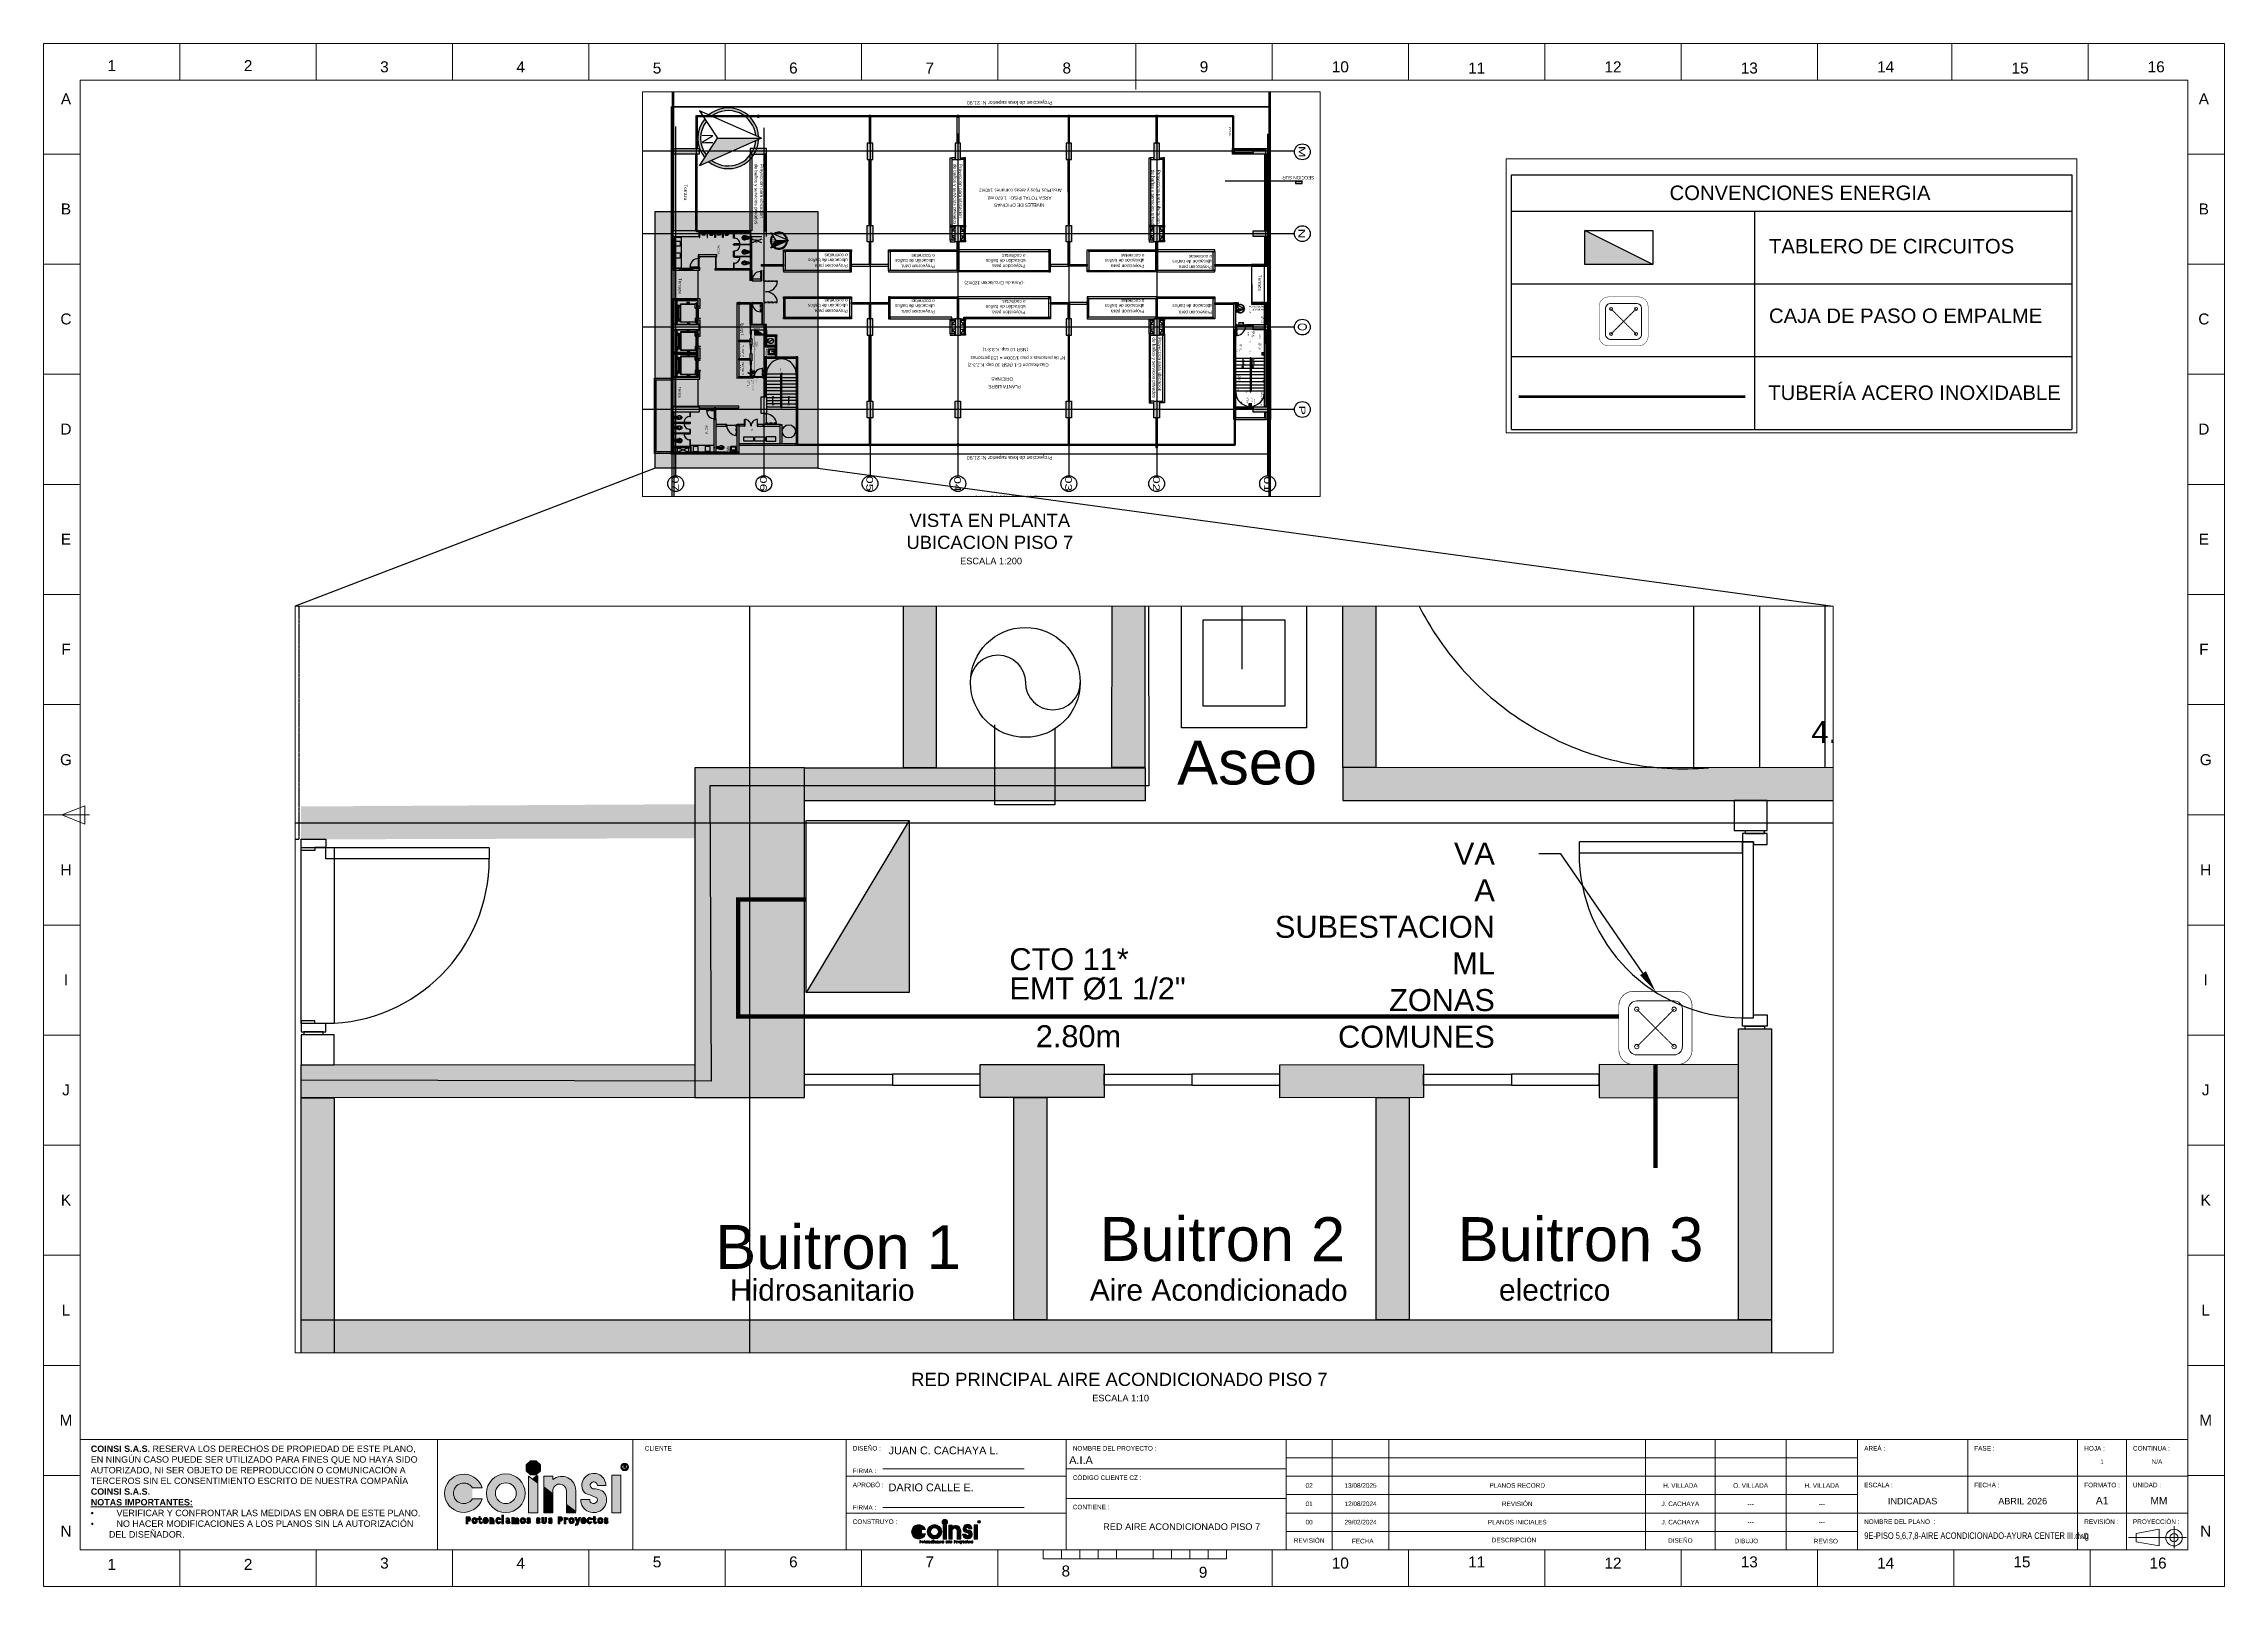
# Paper-space layout 'PISO 7' of a CAD drawing. Header units: metres. Extents: x -541 to 452, y 214 to 916.
# The model-space entities are those that its viewports show. They can reach past a viewport. Long polylines and large blocks are cut down to what shows.
import ezdxf
from ezdxf import colors
from ezdxf.entities.mleader import LeaderData, LeaderLine
from ezdxf.enums import TextEntityAlignment as Align
from ezdxf.lldxf.tags import DXFTag
from ezdxf.math import Vec2, Vec3

# ---------------------------------------------------------------- set-up
doc = ezdxf.new("R2010")
doc.units = ezdxf.units.M
for name, pattern in [('DASHED2', [9.525, 6.35, -3.175]), ('HIDDEN', [9.525, 6.35, -3.175]), ('LÍNEAS_OCULTASX2', [0.75, 0.5, -0.25])]:
    doc.linetypes.add(name, pattern=pattern)
doc.layers.get('Defpoints').update_dxf_attribs({"color": 8})
for name, color, linetype, lineweight in [('-CN-GYD-CAJETIN-A0', 7, 'Continuous', 5), ('-CN-GYD-ILUMINACIÓN', 3, 'Continuous', 20), ('-CN-GYD-LOGO COINSI', 7, 'Continuous', 5), ('-CN-GYD-TUBERIA PVC', 96, 'PVC_LINE', 25), ('-CN-GYD-TUBERÍA TOMACORRIENTE PVC', 86, 'Continuous', 18), ('L', 7, 'Continuous', 15), ('RE80', 7, 'Continuous', 15), ('TEXTOS', 250, 'Continuous', 20)]:
    doc.layers.add(name, color=color, linetype=linetype, lineweight=lineweight)
doc.layers.add('-CN-GYD-VENTANA GRAFICA', color=7, linetype='Continuous', lineweight=5, true_color=0xa953a0)
for name, color, linetype in [('_ACHU5', 255, 'Continuous'), ('AIRE ACONDICIONADO', 50, 'Continuous'), ('CAJA DE PASO', 86, 'Continuous'), ('GG_PISO 3', 8, 'Continuous'), ('GG_PISO 5', 8, 'Continuous'), ('GG_PROYECCION', 9, 'DASHED2'), ('JCA_HATCH 254', 252, 'Continuous'), ('NORTE', 7, 'Continuous'), ('RE60', 7, 'Continuous'), ('TB', 7, 'Continuous'), ('TEXTOS MEDIDAS', 7, 'Continuous')]:
    doc.layers.add(name, color=color, linetype=linetype)
doc.styles.add('Annotative', font='arial.ttf')
doc.styles.add('ROMAN', font='ROMANS', dxfattribs={"width": 1.2})
doc.styles.add('ROMANS', font='arial.ttf')
doc.styles.get("Standard").update_dxf_attribs({"font": 'arial.ttf'})
doc.styles.add('style2', font='arial.ttf', dxfattribs={"width": 1.5})
tags = doc.linetypes.add('EMT_LINE', pattern='A,0.5,-0.2,["EMT",Standard,S=0.1,R=0,X=-0.1,Y=-0.05],-0.25', length=0.95).pattern_tags.tags
tags[6] = DXFTag(74, 10)
tags = doc.linetypes.add('PVC_LINE', pattern='A,0.5,-0.2,["PVC",Standard,S=0.1,R=0,X=-0.1,Y=-0.05],-0.25', length=0.95).pattern_tags.tags
tags[6] = DXFTag(74, 10)
pattern_1 = [(0, (0, 0), (0, 6.985), [5.08, -1.905]), (90, (0, 0), (-6.985, 4e-16), [5.08, -1.905])]

# ---------------------------------------------------------------- blocks, each defined once
blk = doc.blocks.new('LOGO COINSI')
at = {"layer": '-CN-GYD-LOGO COINSI'}
h = blk.add_hatch(color=256, dxfattribs=at)
h.set_gradient(color1=(128, 128, 128), color2=(128, 128, 128), tint=1)
h.paths.add_polyline_path([(-3.6, -1.5), (-1.5, -3.6), (1.5, -3.6), (3.6, -1.5), (3.6, 1.5), (1.5, 3.6), (-1.5, 3.6), (-3.6, 1.5)])
h = blk.add_hatch(color=256, dxfattribs=at)
h.set_gradient(color1=(128, 128, 128), color2=(128, 128, 128), tint=1)
h.paths.add_polyline_path([(44.6, 0.5, 1), (48.4, 0.5, 1)])
h.paths.add_polyline_path([(47.9, 0.5, -1), (45.1, 0.5, -1)], flags=16)
h.paths.add_polyline_path([(46, 1.3), (46.3, 1.3), (46.6, 1.3, -0.960877), (46.7, 0.5), (47.3, -0.1), (46.9, -0.1), (46.3, 0.5), (46.3, -0.1), (46, -0.1)], flags=0)
h.paths.add_polyline_path([(46.3, 1.1), (46.6, 1.1, -1.000041), (46.7, 0.7), (46.3, 0.7)], flags=0)
h = blk.add_hatch(color=256, dxfattribs=at)
h.set_gradient(color1=(128, 128, 128), color2=(128, 128, 128), tint=1)
edge = h.paths.add_edge_path()
edge.add_line((-31, -10.1), (-26.1, -10.1))
edge.add_arc((-35.5, -12.9), 9.84, 17.0485, 342.9515)
edge.add_line((-26.1, -15.8), (-31, -15.8))
edge.add_arc((-35.5, -12.9), 5.3, 32.9761, 327.0239, ccw=False)
h = blk.add_hatch(color=256, dxfattribs=at)
h.set_gradient(color1=(128, 128, 128), color2=(128, 128, 128), tint=1)
h.paths.add_polyline_path([(-23.8, -12.9, 1), (-4.2, -12.9, 1)])
h.paths.add_polyline_path([(-8.7, -12.9, -1), (-19.3, -12.9, -1)], flags=16)
at = {"layer": '-CN-GYD-LOGO COINSI', "true_color": 0xf4d24e}
h = blk.add_hatch(color=53, dxfattribs=at)
h.set_gradient(color1=(248, 153, 30), color2=(248, 153, 30), tint=1)
h.paths.add_polyline_path([(-2.4, -4.2), (2.3, -7.8), (2.3, -22.8), (-2.4, -22.8)])
h = blk.add_hatch(color=53, dxfattribs=at)
h.set_gradient(color1=(248, 153, 30), color2=(248, 153, 30), tint=1)
h.paths.add_polyline_path([(2.3, -4), (1.6, -4), (-0.1, -5.4), (2.3, -7.2)])
at = {"layer": '-CN-GYD-LOGO COINSI'}
h = blk.add_hatch(color=256, dxfattribs=at)
h.set_gradient(color1=(128, 128, 128), color2=(128, 128, 128), tint=1)
h.paths.add_polyline_path([(9.9, -6), (9.9, -4.2), (5.3, -4.2), (5.3, -9.6), (9.9, -13.2), (9.9, -11, -0.872813), (16.9, -11.6), (16.9, -18.6), (21.6, -22.2), (21.6, -11.6, 0.647159)])
at = {"layer": '-CN-GYD-LOGO COINSI', "true_color": 0xf4d24e}
h = blk.add_hatch(color=53, dxfattribs=at)
h.set_gradient(color1=(248, 153, 30), color2=(248, 153, 30), tint=1)
h.paths.add_polyline_path([(5.3, -10.2), (9.9, -13.8), (9.9, -22.8), (5.3, -22.8)])
at = {"layer": '-CN-GYD-LOGO COINSI'}
h = blk.add_hatch(color=256, dxfattribs=at)
h.set_gradient(color1=(128, 128, 128), color2=(128, 128, 128), tint=1)
h.paths.add_polyline_path([(31.1, -10.7, -2.852099), (32.6, -9), (36.9, -9, 1.307532), (25.5, -11.9, 0.15722), (27.6, -13.4, -0.028285), (32.3, -15.2, -1.367151), (28.7, -16.1), (24.1, -16.1, 1.227605), (36.8, -13.6, 0.268229)])
h = blk.add_hatch(color=256, dxfattribs=at)
h.set_gradient(color1=(128, 128, 128), color2=(128, 128, 128), tint=1)
h.paths.add_polyline_path([(39.9, -22.8), (44.5, -22.8), (44.5, -3.7), (39.9, -3.7)])
at = {"layer": '-CN-GYD-LOGO COINSI', "true_color": 0xf4d24e}
h = blk.add_hatch(color=53, dxfattribs=at)
h.set_gradient(color1=(248, 153, 30), color2=(248, 153, 30), tint=1)
h.paths.add_polyline_path([(16.9, -19.2), (21.6, -22.8), (16.9, -22.8)])
at = {"layer": '-CN-GYD-LOGO COINSI'}
h = blk.add_hatch(color=256, dxfattribs=at)
h.set_gradient(color1=(128, 128, 128), color2=(128, 128, 128), tint=1)
h.paths.add_polyline_path([(-33.3, -27.2), (-33, -27.2, 1), (-33, -24.9), (-34.1, -24.9), (-34.1, -28.4), (-33.3, -28.4)])
h.paths.add_polyline_path([(-33.3, -26.4), (-33.3, -25.6), (-33, -25.6, -1), (-33, -26.4)], flags=16)
h = blk.add_hatch(color=256, dxfattribs=at)
h.set_gradient(color1=(128, 128, 128), color2=(128, 128, 128), tint=1)
edge = h.paths.add_edge_path()
edge.add_ellipse((-29.9, -26.8), major_axis=(0, 1.55), ratio=0.869732, start_angle=0, end_angle=360)
edge = h.paths.add_edge_path(flags=16)
edge.add_spline(control_points=[(-29.9, -26.1), (-29.9, -26.1), (-30, -26.1), (-30.2, -26.2), (-30.2, -26.3), (-30.4, -26.5), (-30.4, -26.6), (-30.4, -26.9), (-30.4, -27), (-30.3, -27.3), (-30.3, -27.4), (-30.1, -27.5), (-30.1, -27.6), (-29.9, -27.6), (-29.9, -27.6), (-29.7, -27.6), (-29.6, -27.5), (-29.5, -27.4), (-29.4, -27.3), (-29.3, -27.1), (-29.3, -26.9), (-29.3, -26.6), (-29.4, -26.5), (-29.5, -26.3), (-29.6, -26.2), (-29.7, -26.1), (-29.8, -26.1), (-29.9, -26.1), (-29.9, -26.1), (-29.9, -26.1)], knot_values=[0, 0, 0, 0, 0.478588, 0.478588, 0.957176, 0.957176, 1.435763, 1.435763, 1.914351, 1.914351, 2.392939, 2.392939, 2.871527, 2.871527, 3.350114, 3.350114, 3.828702, 3.828702, 4.30729, 4.30729, 4.785878, 4.785878, 5.264465, 5.264465, 5.743053, 5.743053, 6.221641, 6.221641, 6.283185, 6.283185, 6.283185, 6.283185], degree=3, periodic=0)
h = blk.add_hatch(color=256, dxfattribs=at)
h.set_gradient(color1=(128, 128, 128), color2=(128, 128, 128), tint=1)
edge = h.paths.add_edge_path()
edge.add_line((-27.6, -26.3), (-28.2, -26.3))
edge.add_line((-28.2, -26.3), (-28.2, -25.6))
edge.add_line((-28.2, -25.6), (-27.6, -25.6))
edge.add_line((-27.6, -25.6), (-27.6, -24.7))
edge.add_line((-27.6, -24.7), (-27, -24.7))
edge.add_line((-27, -24.7), (-27, -25.6))
edge.add_line((-27, -25.6), (-26.4, -25.6))
edge.add_line((-26.4, -25.6), (-26.4, -26.3))
edge.add_line((-26.4, -26.3), (-27, -26.3))
edge.add_line((-27, -26.3), (-27, -27.6))
edge.add_arc((-26.8, -27.5), 0.2, 192.4568, 356.7326)
edge.add_line((-26.6, -27.6), (-25.9, -27.6))
edge.add_arc((-26.8, -27.5), 0.838, 182.8161, 359.3518, ccw=False)
edge.add_line((-27.6, -27.6), (-27.6, -26.3))
h = blk.add_hatch(color=256, dxfattribs=at)
h.set_gradient(color1=(128, 128, 128), color2=(128, 128, 128), tint=1)
edge = h.paths.add_edge_path()
edge.add_spline(control_points=[(-22.9, -27.1), (-22.8, -26.2), (-23.2, -25.5), (-24, -25.3), (-24.7, -25.1), (-25.4, -25.6), (-25.6, -26.4), (-25.8, -27.3), (-25.4, -28), (-24.7, -28.3), (-24, -28.6), (-23.3, -28.2), (-23, -27.4)], knot_values=[0, 0, 0, 0, 1.514313, 1.514313, 1.514313, 3.028625, 3.028625, 3.028625, 4.542938, 4.542938, 4.542938, 6.057251, 6.057251, 6.057251, 6.057251], weights=[1, 0.817861, 0.817861, 1, 0.817861, 0.817861, 1, 0.817861, 0.817861, 1, 0.817861, 0.817861, 1], degree=3, periodic=0)
edge.add_spline(control_points=[(-23, -27.4), (-23.3, -27.4), (-23.6, -27.4), (-23.9, -27.4)], knot_values=[9.126652, 9.126652, 9.126652, 9.126652, 10.126652, 10.126652, 10.126652, 10.126652], weights=[1, 1, 1, 1], degree=3, periodic=0)
edge.add_spline(control_points=[(-23.9, -27.4), (-23.9, -27.4), (-23.9, -27.5), (-24, -27.5), (-24.1, -27.6), (-24.2, -27.6), (-24.3, -27.6), (-24.4, -27.6), (-24.5, -27.5), (-24.7, -27.4), (-24.7, -27.3), (-24.8, -27.1), (-24.8, -27.1), (-24.8, -27.1)], knot_values=[7.057251, 7.057251, 7.057251, 7.057251, 7.15134, 7.15134, 7.629928, 7.629928, 8.108516, 8.108516, 8.587103, 8.587103, 9.065691, 9.065691, 9.126652, 9.126652, 9.126652, 9.126652], weights=[1, 1, 1, 1, 1, 1, 1, 1, 1, 1, 1, 1, 1, 1], degree=3, periodic=0)
edge.add_spline(control_points=[(-24.8, -27.1), (-24.2, -27.1), (-23.5, -27.1), (-22.9, -27.1)], knot_values=[6.057251, 6.057251, 6.057251, 6.057251, 7.057251, 7.057251, 7.057251, 7.057251], weights=[1, 1, 1, 1], degree=3, periodic=0)
edge = h.paths.add_edge_path(flags=16)
edge.add_spline(control_points=[(-23.8, -26.5), (-23.8, -26.5), (-23.8, -26.4), (-23.9, -26.3), (-23.9, -26.2), (-24.1, -26.1), (-24.2, -26.1), (-24.2, -26.1), (-24.3, -26.1), (-24.3, -26.1), (-24.3, -26.1), (-24.4, -26.1), (-24.5, -26.2), (-24.6, -26.3), (-24.7, -26.4), (-24.7, -26.5), (-24.7, -26.5), (-24.4, -26.5), (-24.1, -26.5), (-23.8, -26.5)], knot_values=[0, 0, 0, 0, 0.11886, 0.11886, 0.597448, 0.597448, 1.076035, 1.076035, 1.13758, 1.13758, 1.13758, 1.616168, 1.616168, 2.094755, 2.094755, 2.275045, 2.275045, 2.275045, 3.275045, 3.275045, 3.275045, 3.275045], weights=[1, 1, 1, 1, 1, 1, 1, 1, 1, 1, 1, 1, 1, 1, 1, 1, 1, 1, 1, 1], degree=3, periodic=0)
h = blk.add_hatch(color=256, dxfattribs=at)
h.set_gradient(color1=(128, 128, 128), color2=(128, 128, 128), tint=1)
edge = h.paths.add_edge_path()
edge.add_line((-20, -28.4), (-20, -26.6))
edge.add_arc((-21.1, -26.6), 1.1, 360, 435.9683)
edge.add_line((-20.8, -25.5), (-21.3, -25.5))
edge.add_line((-21.3, -25.5), (-21.3, -25.3))
edge.add_line((-21.3, -25.3), (-22.2, -25.3))
edge.add_line((-22.2, -25.3), (-22.2, -28.4))
edge.add_line((-22.2, -28.4), (-21.3, -28.4))
edge.add_line((-21.3, -28.4), (-21.3, -26.6))
edge.add_arc((-21.1, -26.6), 0.266, 0, 180, ccw=False)
edge.add_line((-20.8, -26.6), (-20.8, -28.4))
edge.add_line((-20.8, -28.4), (-20, -28.4))
h = blk.add_hatch(color=256, dxfattribs=at)
h.set_gradient(color1=(128, 128, 128), color2=(128, 128, 128), tint=1)
edge = h.paths.add_edge_path()
edge.add_spline(control_points=[(-16.5, -27.4), (-16.7, -28.1), (-17.3, -28.5), (-18, -28.4), (-18.6, -28.2), (-19.1, -27.7), (-19.1, -26.9), (-19.1, -26.1), (-18.7, -25.5), (-18, -25.3), (-17.4, -25.2), (-16.8, -25.5), (-16.5, -26.3), (-16.8, -26.3), (-17.1, -26.3), (-17.4, -26.3), (-17.4, -26.2), (-17.5, -26.2), (-17.6, -26.1), (-17.6, -26.1), (-17.7, -26.1), (-17.7, -26.1), (-17.7, -26.1), (-17.8, -26.1), (-17.9, -26.1), (-18, -26.2), (-18.1, -26.3), (-18.2, -26.5), (-18.3, -26.6), (-18.3, -26.9), (-18.3, -27), (-18.2, -27.3), (-18.1, -27.4), (-18, -27.5), (-17.9, -27.6), (-17.8, -27.6), (-17.7, -27.6), (-17.6, -27.6), (-17.5, -27.5), (-17.4, -27.4), (-17.4, -27.4), (-17.4, -27.4), (-17.1, -27.4), (-16.8, -27.4), (-16.5, -27.4)], knot_values=[0, 0, 0, 0, 1.382573, 1.382573, 1.382573, 2.765147, 2.765147, 2.765147, 4.14772, 4.14772, 4.14772, 5.530294, 5.530294, 5.530294, 6.530294, 6.530294, 6.530294, 6.724306, 6.724306, 7.202893, 7.202893, 7.264438, 7.264438, 7.264438, 7.743025, 7.743025, 8.221613, 8.221613, 8.700201, 8.700201, 9.178789, 9.178789, 9.657377, 9.657377, 10.135964, 10.135964, 10.614552, 10.614552, 11.09314, 11.09314, 11.245726, 11.245726, 11.245726, 12.245726, 12.245726, 12.245726, 12.245726], weights=[1, 0.846951, 0.846951, 1, 0.846951, 0.846951, 1, 0.846951, 0.846951, 1, 0.846951, 0.846951, 1, 1, 1, 1, 1, 1, 1, 1, 1, 1, 1, 1, 1, 1, 1, 1, 1, 1, 1, 1, 1, 1, 1, 1, 1, 1, 1, 1, 1, 1, 1, 1, 1], degree=3, periodic=0)
h = blk.add_hatch(color=256, dxfattribs=at)
h.set_gradient(color1=(128, 128, 128), color2=(128, 128, 128), tint=1)
h.paths.add_polyline_path([(-16.1, -25), (-15.1, -25), (-15.1, -24.1), (-16.1, -24.1)])
h = blk.add_hatch(color=256, dxfattribs=at)
h.set_gradient(color1=(128, 128, 128), color2=(128, 128, 128), tint=1)
h.paths.add_polyline_path([(-16.1, -28.4), (-15.1, -28.4), (-15.1, -25.3), (-16.1, -25.3)])
h = blk.add_hatch(color=256, dxfattribs=at)
h.set_gradient(color1=(128, 128, 128), color2=(128, 128, 128), tint=1)
h.paths.add_polyline_path([(-11.8, -27.8, -0.352369), (-12.1, -27.5), (-12.1, -26.3, 0.900848), (-14, -26.1), (-13.4, -26.1, -0.770996), (-12.7, -26.3), (-12.7, -26.6, 1.957984), (-12.4, -28.1, 0.157661), (-11.9, -28.3)])
h.paths.add_polyline_path([(-12.7, -27.5, -1), (-13.5, -27.5, -1)], flags=16)
h = blk.add_hatch(color=256, dxfattribs=at)
h.set_gradient(color1=(128, 128, 128), color2=(128, 128, 128), tint=1)
h.paths.add_polyline_path([(-7.4, -26.2, 0.292399), (-8, -25.5), (-8.7, -25.5, 0.438959), (-9.2, -26.1, 0.531657), (-9.7, -25.5), (-10.1, -25.5), (-10.1, -25.3), (-10.9, -25.3), (-10.9, -28.4), (-10.1, -28.4), (-10.1, -26.6, -1), (-9.6, -26.6), (-9.6, -28.4), (-8.7, -28.4), (-8.7, -26.6, -1.000553), (-8.2, -26.6), (-8.2, -28.4), (-7.4, -28.4)])
h = blk.add_hatch(color=256, dxfattribs=at)
h.set_gradient(color1=(128, 128, 128), color2=(128, 128, 128), tint=1)
edge = h.paths.add_edge_path()
edge.add_ellipse((-5.3, -26.8), major_axis=(0, 1.55), ratio=0.869732, start_angle=0, end_angle=360)
edge = h.paths.add_edge_path(flags=16)
edge.add_spline(control_points=[(-5.3, -26.1), (-5.4, -26.1), (-5.4, -26.1), (-5.6, -26.2), (-5.7, -26.3), (-5.8, -26.5), (-5.8, -26.6), (-5.9, -26.9), (-5.8, -27), (-5.8, -27.3), (-5.7, -27.4), (-5.6, -27.5), (-5.5, -27.6), (-5.3, -27.6), (-5.3, -27.6), (-5.1, -27.6), (-5.1, -27.5), (-4.9, -27.4), (-4.9, -27.3), (-4.8, -27.1), (-4.7, -26.9), (-4.8, -26.6), (-4.8, -26.5), (-4.9, -26.3), (-5, -26.2), (-5.1, -26.1), (-5.2, -26.1), (-5.3, -26.1), (-5.3, -26.1), (-5.3, -26.1)], knot_values=[0, 0, 0, 0, 0.478588, 0.478588, 0.957176, 0.957176, 1.435763, 1.435763, 1.914351, 1.914351, 2.392939, 2.392939, 2.871527, 2.871527, 3.350114, 3.350114, 3.828702, 3.828702, 4.30729, 4.30729, 4.785878, 4.785878, 5.264465, 5.264465, 5.743053, 5.743053, 6.221641, 6.221641, 6.283185, 6.283185, 6.283185, 6.283185], degree=3, periodic=0)
h = blk.add_hatch(color=256, dxfattribs=at)
h.set_gradient(color1=(128, 128, 128), color2=(128, 128, 128), tint=1)
h.paths.add_polyline_path([(-2.7, -27.4), (-3.4, -27.4, 1.227605), (-1.5, -27, 0.268229), (-2.3, -26.5, -2.852099), (-2.1, -26.3), (-1.4, -26.3, 1.307532), (-3.2, -26.7, 0.15722), (-2.9, -27, -0.01671), (-2.5, -27.1, -3.062087)])
h = blk.add_hatch(color=256, dxfattribs=at)
h.set_gradient(color1=(128, 128, 128), color2=(128, 128, 128), tint=1)
h.paths.add_polyline_path([(3.4, -27, 0.268229), (2.6, -26.5, -2.852099), (2.8, -26.3), (3.5, -26.3, 1.307532), (1.7, -26.7, 0.15722), (2, -27, -0.01671), (2.4, -27.1, -3.062087), (2.2, -27.4), (1.5, -27.4, 1.227605)])
h = blk.add_hatch(color=256, dxfattribs=at)
h.set_gradient(color1=(128, 128, 128), color2=(128, 128, 128), tint=1)
h.paths.add_polyline_path([(6.7, -27.1), (6.7, -25.3), (5.9, -25.3), (5.9, -27.2, -1), (5.1, -27.2), (5.1, -25.3), (4.3, -25.3), (4.3, -27.3, 1.000746)])
h = blk.add_hatch(color=256, dxfattribs=at)
h.set_gradient(color1=(128, 128, 128), color2=(128, 128, 128), tint=1)
h.paths.add_polyline_path([(9.6, -27, 0.268229), (8.7, -26.5, -2.852099), (9, -26.3), (9.6, -26.3, 1.307532), (7.9, -26.7, 0.15722), (8.2, -27, -0.01671), (8.6, -27.1, -3.062087), (8.4, -27.4), (7.6, -27.4, 1.227605)])
h = blk.add_hatch(color=256, dxfattribs=at)
h.set_gradient(color1=(128, 128, 128), color2=(128, 128, 128), tint=1)
h.paths.add_polyline_path([(13.5, -27.2), (13.8, -27.2, 1), (13.8, -24.9), (12.7, -24.9), (12.7, -28.4), (13.5, -28.4)])
h.paths.add_polyline_path([(13.5, -26.4), (13.5, -25.6), (13.8, -25.6, -1), (13.8, -26.4)], flags=16)
h = blk.add_hatch(color=256, dxfattribs=at)
h.set_gradient(color1=(128, 128, 128), color2=(128, 128, 128), tint=1)
h.paths.add_polyline_path([(15.7, -28.4), (16.6, -28.4), (16.6, -26.6, -0.414214), (16.8, -26.3), (17.4, -26.3, 1), (17.4, -25.5), (16.6, -25.5), (16.6, -25.3), (15.7, -25.3)])
h = blk.add_hatch(color=256, dxfattribs=at)
h.set_gradient(color1=(128, 128, 128), color2=(128, 128, 128), tint=1)
edge = h.paths.add_edge_path()
edge.add_ellipse((19.5, -26.8), major_axis=(0, 1.55), ratio=0.869732, start_angle=0, end_angle=360)
edge = h.paths.add_edge_path(flags=16)
edge.add_spline(control_points=[(19.5, -26.1), (19.4, -26.1), (19.3, -26.1), (19.2, -26.2), (19.1, -26.3), (19, -26.5), (18.9, -26.6), (18.9, -26.9), (18.9, -27), (19, -27.3), (19.1, -27.4), (19.2, -27.5), (19.3, -27.6), (19.4, -27.6), (19.5, -27.6), (19.6, -27.6), (19.7, -27.5), (19.9, -27.4), (19.9, -27.3), (20, -27.1), (20, -26.9), (20, -26.6), (20, -26.5), (19.9, -26.3), (19.8, -26.2), (19.6, -26.1), (19.6, -26.1), (19.5, -26.1), (19.5, -26.1), (19.5, -26.1)], knot_values=[0, 0, 0, 0, 0.478588, 0.478588, 0.957176, 0.957176, 1.435763, 1.435763, 1.914351, 1.914351, 2.392939, 2.392939, 2.871527, 2.871527, 3.350114, 3.350114, 3.828702, 3.828702, 4.30729, 4.30729, 4.785878, 4.785878, 5.264465, 5.264465, 5.743053, 5.743053, 6.221641, 6.221641, 6.283185, 6.283185, 6.283185, 6.283185], degree=3, periodic=0)
h = blk.add_hatch(color=256, dxfattribs=at)
h.set_gradient(color1=(128, 128, 128), color2=(128, 128, 128), tint=1)
h.paths.add_polyline_path([(22.6, -26.8), (22, -25.3), (21.2, -25.3), (22.2, -28, -0.286978), (21.5, -28.4), (21.4, -28.4), (21.4, -29.3, 0.322138), (22.8, -28.6), (24, -25.3), (23.2, -25.3)])
h = blk.add_hatch(color=256, dxfattribs=at)
h.set_gradient(color1=(128, 128, 128), color2=(128, 128, 128), tint=1)
edge = h.paths.add_edge_path()
edge.add_spline(control_points=[(26.9, -27.1), (27, -26.2), (26.6, -25.5), (25.8, -25.3), (25.1, -25.1), (24.5, -25.6), (24.3, -26.4), (24.1, -27.3), (24.4, -28), (25.1, -28.3), (25.9, -28.6), (26.5, -28.2), (26.8, -27.4)], knot_values=[0, 0, 0, 0, 1.514313, 1.514313, 1.514313, 3.028625, 3.028625, 3.028625, 4.542938, 4.542938, 4.542938, 6.057251, 6.057251, 6.057251, 6.057251], weights=[1, 0.817861, 0.817861, 1, 0.817861, 0.817861, 1, 0.817861, 0.817861, 1, 0.817861, 0.817861, 1], degree=3, periodic=0)
edge.add_spline(control_points=[(26.8, -27.4), (26.5, -27.4), (26.2, -27.4), (25.9, -27.4)], knot_values=[9.126652, 9.126652, 9.126652, 9.126652, 10.126652, 10.126652, 10.126652, 10.126652], weights=[1, 1, 1, 1], degree=3, periodic=0)
edge.add_spline(control_points=[(25.9, -27.4), (25.9, -27.4), (25.9, -27.5), (25.8, -27.5), (25.7, -27.6), (25.6, -27.6), (25.5, -27.6), (25.4, -27.6), (25.3, -27.5), (25.2, -27.4), (25.1, -27.3), (25.1, -27.1), (25.1, -27.1), (25, -27.1)], knot_values=[7.057251, 7.057251, 7.057251, 7.057251, 7.15134, 7.15134, 7.629928, 7.629928, 8.108516, 8.108516, 8.587103, 8.587103, 9.065691, 9.065691, 9.126652, 9.126652, 9.126652, 9.126652], weights=[1, 1, 1, 1, 1, 1, 1, 1, 1, 1, 1, 1, 1, 1], degree=3, periodic=0)
edge.add_spline(control_points=[(25, -27.1), (25.7, -27.1), (26.3, -27.1), (26.9, -27.1)], knot_values=[6.057251, 6.057251, 6.057251, 6.057251, 7.057251, 7.057251, 7.057251, 7.057251], weights=[1, 1, 1, 1], degree=3, periodic=0)
edge = h.paths.add_edge_path(flags=16)
edge.add_spline(control_points=[(26.1, -26.5), (26, -26.5), (26, -26.4), (26, -26.3), (25.9, -26.2), (25.7, -26.1), (25.7, -26.1), (25.6, -26.1), (25.6, -26.1), (25.6, -26.1), (25.5, -26.1), (25.4, -26.1), (25.3, -26.2), (25.2, -26.3), (25.1, -26.4), (25.1, -26.5), (25.1, -26.5), (25.4, -26.5), (25.7, -26.5), (26.1, -26.5)], knot_values=[0, 0, 0, 0, 0.11886, 0.11886, 0.597448, 0.597448, 1.076035, 1.076035, 1.13758, 1.13758, 1.13758, 1.616168, 1.616168, 2.094755, 2.094755, 2.275045, 2.275045, 2.275045, 3.275045, 3.275045, 3.275045, 3.275045], weights=[1, 1, 1, 1, 1, 1, 1, 1, 1, 1, 1, 1, 1, 1, 1, 1, 1, 1, 1, 1], degree=3, periodic=0)
h = blk.add_hatch(color=256, dxfattribs=at)
h.set_gradient(color1=(128, 128, 128), color2=(128, 128, 128), tint=1)
edge = h.paths.add_edge_path()
edge.add_spline(control_points=[(29, -26.3), (29.3, -26.3), (29.6, -26.3), (29.9, -26.3)], knot_values=[5.530294, 5.530294, 5.530294, 5.530294, 6.530294, 6.530294, 6.530294, 6.530294], weights=[1, 1, 1, 1], degree=3, periodic=0)
edge.add_spline(control_points=[(29.9, -26.3), (29.6, -25.5), (29, -25.2), (28.4, -25.3), (27.7, -25.5), (27.3, -26.1), (27.3, -26.9), (27.3, -27.7), (27.7, -28.2), (28.4, -28.4), (29.1, -28.5), (29.7, -28.1), (29.9, -27.4)], knot_values=[0, 0, 0, 0, 1.382573, 1.382573, 1.382573, 2.765147, 2.765147, 2.765147, 4.14772, 4.14772, 4.14772, 5.530294, 5.530294, 5.530294, 5.530294], weights=[1, 0.846951, 0.846951, 1, 0.846951, 0.846951, 1, 0.846951, 0.846951, 1, 0.846951, 0.846951, 1], degree=3, periodic=0)
edge.add_spline(control_points=[(29.9, -27.4), (29.6, -27.4), (29.3, -27.4), (29, -27.4)], knot_values=[11.245726, 11.245726, 11.245726, 11.245726, 12.245726, 12.245726, 12.245726, 12.245726], weights=[1, 1, 1, 1], degree=3, periodic=0)
edge.add_spline(control_points=[(29, -27.4), (29, -27.4), (29, -27.4), (28.9, -27.5), (28.8, -27.6), (28.7, -27.6), (28.6, -27.6), (28.4, -27.6), (28.4, -27.5), (28.2, -27.4), (28.2, -27.3), (28.1, -27), (28.1, -26.9), (28.1, -26.6), (28.1, -26.5), (28.3, -26.3), (28.3, -26.2), (28.5, -26.1), (28.6, -26.1), (28.6, -26.1), (28.6, -26.1), (28.6, -26.1), (28.7, -26.1), (28.8, -26.1), (28.9, -26.2), (28.9, -26.2), (29, -26.3)], knot_values=[6.530294, 6.530294, 6.530294, 6.530294, 6.682879, 6.682879, 7.161467, 7.161467, 7.640055, 7.640055, 8.118643, 8.118643, 8.59723, 8.59723, 9.075818, 9.075818, 9.554406, 9.554406, 10.032994, 10.032994, 10.511581, 10.511581, 10.511581, 10.573126, 10.573126, 11.051714, 11.051714, 11.245726, 11.245726, 11.245726, 11.245726], weights=[1, 1, 1, 1, 1, 1, 1, 1, 1, 1, 1, 1, 1, 1, 1, 1, 1, 1, 1, 1, 1, 1, 1, 1, 1, 1, 1], degree=3, periodic=0)
h = blk.add_hatch(color=256, dxfattribs=at)
h.set_gradient(color1=(128, 128, 128), color2=(128, 128, 128), tint=1)
h.paths.add_polyline_path([(31.4, -27.6, 0.871401), (31.8, -27.6), (32.4, -27.6, -0.970215), (30.7, -27.6), (30.7, -26.3), (30.1, -26.3), (30.1, -25.6), (30.7, -25.6), (30.7, -24.7), (31.4, -24.7), (31.4, -25.6), (31.9, -25.6), (31.9, -26.3), (31.4, -26.3)])
h = blk.add_hatch(color=256, dxfattribs=at)
h.set_gradient(color1=(128, 128, 128), color2=(128, 128, 128), tint=1)
edge = h.paths.add_edge_path()
edge.add_ellipse((34.1, -26.8), major_axis=(0, 1.55), ratio=0.869732, start_angle=0, end_angle=360)
edge = h.paths.add_edge_path(flags=16)
edge.add_spline(control_points=[(34.1, -26.1), (34, -26.1), (33.9, -26.1), (33.8, -26.2), (33.7, -26.3), (33.6, -26.5), (33.5, -26.6), (33.5, -26.9), (33.5, -27), (33.6, -27.3), (33.7, -27.4), (33.8, -27.5), (33.9, -27.6), (34, -27.6), (34.1, -27.6), (34.2, -27.6), (34.3, -27.5), (34.5, -27.4), (34.5, -27.3), (34.6, -27.1), (34.6, -26.9), (34.6, -26.6), (34.6, -26.5), (34.5, -26.3), (34.4, -26.2), (34.2, -26.1), (34.2, -26.1), (34.1, -26.1), (34.1, -26.1), (34.1, -26.1)], knot_values=[0, 0, 0, 0, 0.478588, 0.478588, 0.957176, 0.957176, 1.435763, 1.435763, 1.914351, 1.914351, 2.392939, 2.392939, 2.871527, 2.871527, 3.350114, 3.350114, 3.828702, 3.828702, 4.30729, 4.30729, 4.785878, 4.785878, 5.264465, 5.264465, 5.743053, 5.743053, 6.221641, 6.221641, 6.283185, 6.283185, 6.283185, 6.283185], degree=3, periodic=0)
h = blk.add_hatch(color=256, dxfattribs=at)
h.set_gradient(color1=(128, 128, 128), color2=(128, 128, 128), tint=1)
h.paths.add_polyline_path([(37.1, -26.5, -2.852099), (37.4, -26.3), (38, -26.3, 1.307532), (36.2, -26.7, 0.15722), (36.6, -27, -0.01671), (37, -27.1, -3.062087), (36.8, -27.4), (36, -27.4, 1.227605), (38, -27, 0.268229)])
at = {"layer": '-CN-GYD-LOGO COINSI', "color": 8}
for points in [[(-3.6, -1.5), (-1.5, -3.6), (1.5, -3.6), (3.6, -1.5), (3.6, 1.5), (1.5, 3.6), (-1.5, 3.6), (-3.6, 1.5)], [(2.1, 0), (0, 2.1), (-2.1, 0), (0, -2.1)], [(39.9, -3.7), (44.5, -3.7), (44.5, -22.8), (39.9, -22.8)], [(-16.1, -25), (-15.1, -25), (-15.1, -24.1), (-16.1, -24.1)], [(-16.1, -28.4), (-15.1, -28.4), (-15.1, -25.3), (-16.1, -25.3)]]:
    blk.add_lwpolyline(points, close=True, dxfattribs=at)
for points in [[(46.7, 1.3, -0.881847), (46.7, 0.5), (47.3, -0.1), (46.9, -0.1), (46.3, 0.5), (46.3, -0.1), (46, -0.1), (46, 1.3), (46.3, 1.3), (46.7, 1.3)], [(46.7, 1.1, -0.827783), (46.7, 0.7), (46.3, 0.7), (46.3, 1.1), (46.7, 1.1)], [(-8.7, -26.6), (-8.7, -26.6, -1), (-8.2, -26.6), (-8.2, -28.4), (-7.4, -28.4), (-7.4, -26.2, 0.292399), (-8, -25.5), (-8.6, -25.5, 0.390681), (-9.2, -25.9, 0.305296), (-9.6, -25.5), (-10.1, -25.5), (-10.1, -25.3), (-10.9, -25.3), (-10.9, -28.4), (-10.1, -28.4), (-10.1, -26.6, -1), (-9.6, -26.6), (-9.6, -28.4), (-8.7, -28.4), (-8.7, -26.6)], [(-2.3, -26.5, -2.852099), (-2.1, -26.3), (-1.4, -26.3, 1.307532), (-3.2, -26.7, 0.15722), (-2.9, -27, -0.030152), (-2.1, -27.2, -1.381066), (-2.7, -27.4), (-3.4, -27.4, 1.227605), (-1.5, -27, 0.279305), (-2.4, -26.5)], [(2.6, -26.5, -2.852099), (2.8, -26.3), (3.5, -26.3, 1.307532), (1.7, -26.7, 0.15722), (2, -27, -0.030152), (2.8, -27.2, -1.381066), (2.2, -27.4), (1.5, -27.4, 1.227605), (3.4, -27, 0.279305), (2.5, -26.5)], [(5.1, -27.2), (5.1, -25.3), (4.3, -25.3), (4.3, -27.3, 0.942727), (6.7, -27.3), (6.7, -25.3), (5.9, -25.3), (5.9, -27.2, -1), (5.1, -27.2)], [(8.7, -26.5, -2.852099), (9, -26.3), (9.6, -26.3, 1.307532), (7.9, -26.7, 0.15722), (8.2, -27, -0.030152), (8.9, -27.2, -1.381066), (8.4, -27.4), (7.6, -27.4, 1.227605), (9.6, -27, 0.279305), (8.7, -26.5)], [(37.1, -26.5, -2.852099), (37.4, -26.3), (38, -26.3, 1.307532), (36.2, -26.7, 0.15722), (36.6, -27, -0.030152), (37.3, -27.2, -1.381066), (36.8, -27.4), (36, -27.4, 1.227605), (38, -27, 0.279305), (37.1, -26.5)]]:
    blk.add_lwpolyline(points, format="xyb", dxfattribs=at)
for points in [[(-31, -10.1), (-26.1, -10.1, 6.671852), (-26.1, -15.8), (-31, -15.8, -3.378535)], [(16.9, -11.6), (16.9, -18.6), (21.6, -22.2), (21.6, -11.6, 0.647159), (9.9, -6), (9.9, -4.2), (5.3, -4.2), (5.3, -9.6), (9.9, -13.2), (9.9, -11, -0.872813)], [(30.8, -10.7, -2.55302), (32.6, -9), (36.9, -9, 1.307532), (25.5, -11.9, 0.15722), (27.6, -13.4, -0.028285), (32.3, -15.2, -1.367151), (28.7, -16.1), (24.1, -16.1, 1.227605), (36.8, -13.6, 0.279305)], [(-33.3, -24.9), (-33, -24.9, -0.999459), (-33, -27.2), (-33.3, -27.2), (-33.3, -28.4), (-34.1, -28.4), (-34.1, -24.9)], [(-33.3, -26.4), (-33.3, -25.7), (-33, -25.7, -0.999459), (-33, -26.4)], [(-27.6, -26.3), (-28.2, -26.3), (-28.2, -25.6), (-27.6, -25.6), (-27.6, -24.7), (-27, -24.7), (-27, -25.6), (-26.4, -25.6), (-26.4, -26.3), (-27, -26.3), (-27, -27.6, 0.871401), (-26.6, -27.6), (-25.9, -27.6, -0.970215), (-27.6, -27.6)], [(-20, -28.4), (-20, -26.6, 0.344173), (-20.8, -25.5), (-21.3, -25.5), (-21.3, -25.3), (-22.2, -25.3), (-22.2, -28.4), (-21.3, -28.4), (-21.3, -26.6, -1), (-20.8, -26.6), (-20.8, -28.4)], [(-11.9, -28.3, -0.157661), (-12.4, -28.1, -1.957984), (-12.7, -26.6), (-12.7, -26.3, 0.770996), (-13.4, -26.1), (-14, -26.1, -0.900848), (-12.1, -26.3), (-12.1, -27.5, 0.352369), (-11.8, -27.8)], [(13.5, -24.9), (13.8, -24.9, -0.999459), (13.8, -27.2), (13.5, -27.2), (13.5, -28.4), (12.7, -28.4), (12.7, -24.9)], [(13.5, -25.6), (13.8, -25.6, -0.999459), (13.8, -26.4), (13.5, -26.4)], [(16.8, -26.3), (17.4, -26.3, 1), (17.4, -25.5), (16.6, -25.5), (16.6, -25.3), (15.7, -25.3), (15.7, -28.4), (16.6, -28.4), (16.6, -26.6, -0.414214)], [(21.5, -28.4), (21.4, -28.4), (21.4, -29.3), (21.7, -29.3, 0.245879), (22.8, -28.6), (24, -25.3), (23.2, -25.3), (22.6, -26.8), (22, -25.3), (21.2, -25.3), (22.2, -27.9), (22.1, -28.1, -0.209065)], [(30.7, -26.3), (30.1, -26.3), (30.1, -25.6), (30.7, -25.6), (30.7, -24.7), (31.4, -24.7), (31.4, -25.6), (31.9, -25.6), (31.9, -26.3), (31.4, -26.3), (31.4, -27.6, 0.871401), (31.8, -27.6), (32.4, -27.6, -0.970215), (30.7, -27.6)]]:
    blk.add_lwpolyline(points, format="xyb", close=True, dxfattribs=at)
at = {"layer": '-CN-GYD-LOGO COINSI', "color": 53, "true_color": 0xf4d24e}
for points in [[(-2.4, -4.2), (2.3, -7.8), (2.3, -22.8), (-2.4, -22.8)], [(2.3, -4), (1.6, -4), (-0.1, -5.4), (2.3, -7.2)], [(5.3, -10.2), (9.9, -13.8), (9.9, -22.8), (5.3, -22.8)], [(16.9, -19.2), (21.6, -22.8), (21.6, -22.8), (16.9, -22.8)]]:
    blk.add_lwpolyline(points, close=True, dxfattribs=at)
at = {"layer": '-CN-GYD-LOGO COINSI', "color": 8}
for points in [[(9.9, -13.8), (9.9, -13.2)], [(6.7, -27.4), (6.7, -27.4)], [(22, -28.4), (22, -28.4)]]:
    blk.add_lwpolyline(points, dxfattribs=at)
for centre, radius in [((46.5, 0.5), 1.91), ((46.5, 0.5), 1.41), ((-14, -12.9), 9.84), ((-14, -12.9), 5.3), ((-13.1, -27.5), 0.399)]:
    blk.add_circle(centre, radius, dxfattribs=at)
for centre in [(-29.9, -26.8), (-5.3, -26.8), (19.5, -26.8), (34.1, -26.8)]:
    blk.add_ellipse(centre, major_axis=(0, 1.55), ratio=0.869732, dxfattribs=at)
for points, knots in [([(-29.9, -26.1), (-29.9, -26.1), (-30, -26.1), (-30.2, -26.2), (-30.2, -26.3), (-30.4, -26.5), (-30.4, -26.6), (-30.4, -26.9), (-30.4, -27), (-30.3, -27.3), (-30.3, -27.4), (-30.1, -27.5), (-30.1, -27.6), (-29.9, -27.6), (-29.9, -27.6), (-29.7, -27.6), (-29.6, -27.5), (-29.5, -27.4), (-29.4, -27.3), (-29.3, -27.1), (-29.3, -26.9), (-29.3, -26.6), (-29.4, -26.5), (-29.5, -26.3), (-29.6, -26.2), (-29.7, -26.1), (-29.8, -26.1), (-29.9, -26.1), (-29.9, -26.1), (-29.9, -26.1)], [0, 0, 0, 0, 0.478588, 0.478588, 0.957176, 0.957176, 1.435763, 1.435763, 1.914351, 1.914351, 2.392939, 2.392939, 2.871527, 2.871527, 3.350114, 3.350114, 3.828702, 3.828702, 4.30729, 4.30729, 4.785878, 4.785878, 5.264465, 5.264465, 5.743053, 5.743053, 6.221641, 6.221641, 6.283185, 6.283185, 6.283185, 6.283185]), ([(-23.8, -26.5), (-23.8, -26.5), (-23.8, -26.4), (-23.9, -26.3), (-23.9, -26.2), (-24.1, -26.1), (-24.2, -26.1), (-24.2, -26.1), (-24.3, -26.1), (-24.3, -26.1), (-24.3, -26.1), (-24.4, -26.1), (-24.5, -26.2), (-24.6, -26.3), (-24.7, -26.4), (-24.7, -26.5), (-24.7, -26.5), (-24.4, -26.5), (-24.1, -26.5), (-23.8, -26.5)], [0, 0, 0, 0, 0.11886, 0.11886, 0.597448, 0.597448, 1.076035, 1.076035, 1.13758, 1.13758, 1.13758, 1.616168, 1.616168, 2.094755, 2.094755, 2.275045, 2.275045, 2.275045, 3.275045, 3.275045, 3.275045, 3.275045]), ([(-5.3, -26.1), (-5.4, -26.1), (-5.4, -26.1), (-5.6, -26.2), (-5.7, -26.3), (-5.8, -26.5), (-5.8, -26.6), (-5.9, -26.9), (-5.8, -27), (-5.8, -27.3), (-5.7, -27.4), (-5.6, -27.5), (-5.5, -27.6), (-5.3, -27.6), (-5.3, -27.6), (-5.1, -27.6), (-5.1, -27.5), (-4.9, -27.4), (-4.9, -27.3), (-4.8, -27.1), (-4.7, -26.9), (-4.8, -26.6), (-4.8, -26.5), (-4.9, -26.3), (-5, -26.2), (-5.1, -26.1), (-5.2, -26.1), (-5.3, -26.1), (-5.3, -26.1), (-5.3, -26.1)], [0, 0, 0, 0, 0.478588, 0.478588, 0.957176, 0.957176, 1.435763, 1.435763, 1.914351, 1.914351, 2.392939, 2.392939, 2.871527, 2.871527, 3.350114, 3.350114, 3.828702, 3.828702, 4.30729, 4.30729, 4.785878, 4.785878, 5.264465, 5.264465, 5.743053, 5.743053, 6.221641, 6.221641, 6.283185, 6.283185, 6.283185, 6.283185]), ([(19.5, -26.1), (19.4, -26.1), (19.3, -26.1), (19.2, -26.2), (19.1, -26.3), (19, -26.5), (18.9, -26.6), (18.9, -26.9), (18.9, -27), (19, -27.3), (19.1, -27.4), (19.2, -27.5), (19.3, -27.6), (19.4, -27.6), (19.5, -27.6), (19.6, -27.6), (19.7, -27.5), (19.9, -27.4), (19.9, -27.3), (20, -27.1), (20, -26.9), (20, -26.6), (20, -26.5), (19.9, -26.3), (19.8, -26.2), (19.6, -26.1), (19.6, -26.1), (19.5, -26.1), (19.5, -26.1), (19.5, -26.1)], [0, 0, 0, 0, 0.478588, 0.478588, 0.957176, 0.957176, 1.435763, 1.435763, 1.914351, 1.914351, 2.392939, 2.392939, 2.871527, 2.871527, 3.350114, 3.350114, 3.828702, 3.828702, 4.30729, 4.30729, 4.785878, 4.785878, 5.264465, 5.264465, 5.743053, 5.743053, 6.221641, 6.221641, 6.283185, 6.283185, 6.283185, 6.283185]), ([(26.1, -26.5), (26, -26.5), (26, -26.4), (26, -26.3), (25.9, -26.2), (25.7, -26.1), (25.7, -26.1), (25.6, -26.1), (25.6, -26.1), (25.6, -26.1), (25.5, -26.1), (25.4, -26.1), (25.3, -26.2), (25.2, -26.3), (25.1, -26.4), (25.1, -26.5), (25.1, -26.5), (25.4, -26.5), (25.7, -26.5), (26.1, -26.5)], [0, 0, 0, 0, 0.11886, 0.11886, 0.597448, 0.597448, 1.076035, 1.076035, 1.13758, 1.13758, 1.13758, 1.616168, 1.616168, 2.094755, 2.094755, 2.275045, 2.275045, 2.275045, 3.275045, 3.275045, 3.275045, 3.275045]), ([(34.1, -26.1), (34, -26.1), (33.9, -26.1), (33.8, -26.2), (33.7, -26.3), (33.6, -26.5), (33.5, -26.6), (33.5, -26.9), (33.5, -27), (33.6, -27.3), (33.7, -27.4), (33.8, -27.5), (33.9, -27.6), (34, -27.6), (34.1, -27.6), (34.2, -27.6), (34.3, -27.5), (34.5, -27.4), (34.5, -27.3), (34.6, -27.1), (34.6, -26.9), (34.6, -26.6), (34.6, -26.5), (34.5, -26.3), (34.4, -26.2), (34.2, -26.1), (34.2, -26.1), (34.1, -26.1), (34.1, -26.1), (34.1, -26.1)], [0, 0, 0, 0, 0.478588, 0.478588, 0.957176, 0.957176, 1.435763, 1.435763, 1.914351, 1.914351, 2.392939, 2.392939, 2.871527, 2.871527, 3.350114, 3.350114, 3.828702, 3.828702, 4.30729, 4.30729, 4.785878, 4.785878, 5.264465, 5.264465, 5.743053, 5.743053, 6.221641, 6.221641, 6.283185, 6.283185, 6.283185, 6.283185])]:
    blk.add_open_spline(points, degree=3, knots=knots, dxfattribs=at)
for points, weights, knots in [([(-23, -27.4), (-23.3, -28.2), (-24, -28.6), (-24.7, -28.3), (-25.4, -28), (-25.8, -27.3), (-25.6, -26.4), (-25.4, -25.6), (-24.7, -25.1), (-24, -25.3), (-23.2, -25.5), (-22.8, -26.2), (-22.9, -27.1), (-23.5, -27.1), (-24.2, -27.1), (-24.8, -27.1), (-24.8, -27.1), (-24.8, -27.1), (-24.7, -27.3), (-24.7, -27.4), (-24.5, -27.5), (-24.4, -27.6), (-24.3, -27.6), (-24.2, -27.6), (-24.1, -27.6), (-24, -27.5), (-23.9, -27.5), (-23.9, -27.4), (-23.9, -27.4), (-23.6, -27.4), (-23.3, -27.4), (-23, -27.4)], [1, 0.817861431389, 0.817861431389, 1, 0.817861431389, 0.817861431389, 1, 0.817861431389, 0.817861431389, 1, 0.817861431389, 0.817861431389, 1, 1, 1, 1, 1, 1, 1, 1, 1, 1, 1, 1, 1, 1, 1, 1, 1, 1, 1, 1], [0, 0, 0, 0, 1.514313, 1.514313, 1.514313, 3.028625, 3.028625, 3.028625, 4.542938, 4.542938, 4.542938, 6.057251, 6.057251, 6.057251, 7.057251, 7.057251, 7.057251, 7.118212, 7.118212, 7.5968, 7.5968, 8.075387, 8.075387, 8.553975, 8.553975, 9.032563, 9.032563, 9.126652, 9.126652, 9.126652, 10.126652, 10.126652, 10.126652, 10.126652]), ([(-16.5, -27.4), (-16.7, -28.1), (-17.3, -28.5), (-18, -28.4), (-18.6, -28.2), (-19.1, -27.7), (-19.1, -26.9), (-19.1, -26.1), (-18.7, -25.5), (-18, -25.3), (-17.4, -25.2), (-16.8, -25.5), (-16.5, -26.3), (-16.8, -26.3), (-17.1, -26.3), (-17.4, -26.3), (-17.4, -26.2), (-17.5, -26.2), (-17.6, -26.1), (-17.6, -26.1), (-17.7, -26.1), (-17.7, -26.1), (-17.7, -26.1), (-17.8, -26.1), (-17.9, -26.1), (-18, -26.2), (-18.1, -26.3), (-18.2, -26.5), (-18.3, -26.6), (-18.3, -26.9), (-18.3, -27), (-18.2, -27.3), (-18.1, -27.4), (-18, -27.5), (-17.9, -27.6), (-17.8, -27.6), (-17.7, -27.6), (-17.6, -27.6), (-17.5, -27.5), (-17.4, -27.4), (-17.4, -27.4), (-17.4, -27.4), (-17.1, -27.4), (-16.8, -27.4), (-16.5, -27.4)], [1, 0.846950898523, 0.846950898523, 1, 0.846950898523, 0.846950898523, 1, 0.846950898523, 0.846950898523, 1, 0.846950898523, 0.846950898523, 1, 1, 1, 1, 1, 1, 1, 1, 1, 1, 1, 1, 1, 1, 1, 1, 1, 1, 1, 1, 1, 1, 1, 1, 1, 1, 1, 1, 1, 1, 1, 1, 1], [0, 0, 0, 0, 1.382573, 1.382573, 1.382573, 2.765147, 2.765147, 2.765147, 4.14772, 4.14772, 4.14772, 5.530294, 5.530294, 5.530294, 6.530294, 6.530294, 6.530294, 6.724306, 6.724306, 7.202893, 7.202893, 7.264438, 7.264438, 7.264438, 7.743025, 7.743025, 8.221613, 8.221613, 8.700201, 8.700201, 9.178789, 9.178789, 9.657377, 9.657377, 10.135964, 10.135964, 10.614552, 10.614552, 11.09314, 11.09314, 11.245726, 11.245726, 11.245726, 12.245726, 12.245726, 12.245726, 12.245726]), ([(26.8, -27.4), (26.5, -28.2), (25.9, -28.6), (25.1, -28.3), (24.4, -28), (24.1, -27.3), (24.3, -26.4), (24.5, -25.6), (25.1, -25.1), (25.8, -25.3), (26.6, -25.5), (27, -26.2), (26.9, -27.1), (26.3, -27.1), (25.7, -27.1), (25, -27.1), (25.1, -27.1), (25.1, -27.1), (25.1, -27.3), (25.2, -27.4), (25.3, -27.5), (25.4, -27.6), (25.5, -27.6), (25.6, -27.6), (25.7, -27.6), (25.8, -27.5), (25.9, -27.5), (25.9, -27.4), (25.9, -27.4), (26.2, -27.4), (26.5, -27.4), (26.8, -27.4)], [1, 0.817861431389, 0.817861431389, 1, 0.817861431389, 0.817861431389, 1, 0.817861431389, 0.817861431389, 1, 0.817861431389, 0.817861431389, 1, 1, 1, 1, 1, 1, 1, 1, 1, 1, 1, 1, 1, 1, 1, 1, 1, 1, 1, 1], [0, 0, 0, 0, 1.514313, 1.514313, 1.514313, 3.028625, 3.028625, 3.028625, 4.542938, 4.542938, 4.542938, 6.057251, 6.057251, 6.057251, 7.057251, 7.057251, 7.057251, 7.118212, 7.118212, 7.5968, 7.5968, 8.075387, 8.075387, 8.553975, 8.553975, 9.032563, 9.032563, 9.126652, 9.126652, 9.126652, 10.126652, 10.126652, 10.126652, 10.126652]), ([(29.9, -27.4), (29.7, -28.1), (29.1, -28.5), (28.4, -28.4), (27.7, -28.2), (27.3, -27.7), (27.3, -26.9), (27.3, -26.1), (27.7, -25.5), (28.4, -25.3), (29, -25.2), (29.6, -25.5), (29.9, -26.3), (29.6, -26.3), (29.3, -26.3), (29, -26.3), (28.9, -26.2), (28.9, -26.2), (28.8, -26.1), (28.7, -26.1), (28.6, -26.1), (28.6, -26.1), (28.6, -26.1), (28.6, -26.1), (28.5, -26.1), (28.3, -26.2), (28.3, -26.3), (28.1, -26.5), (28.1, -26.6), (28.1, -26.9), (28.1, -27), (28.2, -27.3), (28.2, -27.4), (28.4, -27.5), (28.4, -27.6), (28.6, -27.6), (28.7, -27.6), (28.8, -27.6), (28.9, -27.5), (29, -27.4), (29, -27.4), (29, -27.4), (29.3, -27.4), (29.6, -27.4), (29.9, -27.4)], [1, 0.846950898523, 0.846950898523, 1, 0.846950898523, 0.846950898523, 1, 0.846950898523, 0.846950898523, 1, 0.846950898523, 0.846950898523, 1, 1, 1, 1, 1, 1, 1, 1, 1, 1, 1, 1, 1, 1, 1, 1, 1, 1, 1, 1, 1, 1, 1, 1, 1, 1, 1, 1, 1, 1, 1, 1, 1], [0, 0, 0, 0, 1.382573, 1.382573, 1.382573, 2.765147, 2.765147, 2.765147, 4.14772, 4.14772, 4.14772, 5.530294, 5.530294, 5.530294, 6.530294, 6.530294, 6.530294, 6.724306, 6.724306, 7.202893, 7.202893, 7.264438, 7.264438, 7.264438, 7.743025, 7.743025, 8.221613, 8.221613, 8.700201, 8.700201, 9.178789, 9.178789, 9.657377, 9.657377, 10.135964, 10.135964, 10.614552, 10.614552, 11.09314, 11.09314, 11.245726, 11.245726, 11.245726, 12.245726, 12.245726, 12.245726, 12.245726])]:
    blk.add_rational_spline(points, weights, degree=3, knots=knots, dxfattribs=at)
blk.add_open_spline([(-23.2, -27.4), (-23.2, -27.4), (-23.2, -27.4), (-23.2, -27.4)], degree=3, dxfattribs=at)
blk = doc.blocks.new('CAJETIN-A1')
at = {"layer": '-CN-GYD-CAJETIN-A0'}
for p, q in [((-788.43, 580.71), (-788.43, 594.85)), ((-735.86, 580.71), (-735.86, 594.85)), ((-683.29, 580.71), (-683.29, 594.85)), ((-630.71, 580.71), (-630.71, 594.85)), ((-578.14, 580.71), (-578.14, 594.85)), ((-525.57, 580.71), (-525.57, 594.85)), ((-473, 580.71), (-473, 594.85)), ((-419.79, 594.85), (-419.79, 577.17)), ((-367.22, 594.85), (-367.22, 580.71)), ((-314.65, 594.85), (-314.65, 580.71)), ((-262.08, 594.85), (-262.08, 580.71)), ((-209.51, 594.85), (-209.51, 580.71)), ((-156.94, 594.85), (-156.94, 580.71)), ((-105.07, 594.85), (-105.07, 580.71)), ((-52.5, 594.85), (-52.5, 580.71)), ((-826.85, 552.24), (-841, 552.24)), ((-14.15, 552.24), (0, 552.24)), ((-826.85, 509.8), (-841, 509.8)), ((-14.15, 509.8), (0, 509.8)), ((-826.85, 467.36), (-841, 467.36)), ((-14.15, 467.36), (0, 467.36)), ((-826.85, 424.92), (-841, 424.92)), ((-14.15, 424.92), (0, 424.92)), ((-826.85, 382.48), (-841, 382.48)), ((-14.15, 382.48), (0, 382.48)), ((-826.85, 340.04), (-841, 340.04)), ((-14.15, 340.04), (0, 340.04)), ((-841, 297.43), (-823.32, 297.43)), ((-833.93, 297.43), (-825.09, 300.96)), ((-833.93, 297.43), (-825.09, 293.89)), ((-825.09, 300.96), (-825.09, 293.89)), ((0, 297.43), (-14.15, 297.43)), ((-841, 254.99), (-826.85, 254.99)), ((0, 254.99), (-14.15, 254.99)), ((-841, 212.55), (-826.85, 212.55)), ((0, 212.55), (-14.15, 212.55)), ((-841, 170.11), (-826.85, 170.11)), ((0, 170.11), (-14.15, 170.11)), ((-841, 127.67), (-826.85, 127.67)), ((0, 127.67), (-14.15, 127.67)), ((-841, 85.23), (-826.85, 85.23)), ((0, 85.23), (-14.15, 85.23)), ((-841, 42.79), (-826.85, 42.79)), ((0, 42.79), (-14.15, 42.79)), ((-36.96, 18.8), (-14.61, 18.8)), ((-25.16, 22), (-34.01, 20.4)), ((-34.01, 18.8), (-34.01, 20.4)), ((-34.01, 18.8), (-34.01, 17.19)), ((-25.16, 15.59), (-34.01, 17.19)), ((-25.16, 18.8), (-25.16, 22)), ((-25.16, 18.8), (-25.16, 15.59)), ((-19.42, 14.56), (-19.42, 23.16)), ((-788.43, 14.15), (-788.43, 0)), ((-735.86, 14.15), (-735.86, 0)), ((-683.29, 14.15), (-683.29, 0)), ((-630.71, 14.15), (-630.71, 0)), ((-578.14, 14.15), (-578.14, 0)), ((-525.57, 14.15), (-525.57, 0)), ((-473, 14.15), (-473, 0)), ((-455.51, 10.61), (-455.51, 14.15)), ((-384.78, 10.61), (-455.51, 10.61)), ((-448.44, 10.61), (-448.44, 14.15)), ((-441.37, 10.61), (-441.37, 14.15)), ((-434.29, 10.61), (-434.29, 14.15)), ((-427.22, 10.61), (-427.22, 14.15)), ((-413.07, 14.15), (-413.07, 10.61)), ((-406, 14.15), (-406, 10.61)), ((-398.93, 14.15), (-398.93, 10.61)), ((-391.85, 14.15), (-391.85, 10.61)), ((-384.78, 14.15), (-384.78, 10.61)), ((-367.22, 0), (-367.22, 14.15)), ((-314.65, 0), (-314.65, 14.15)), ((-262.08, 0), (-262.08, 14.15)), ((-209.51, 0), (-209.51, 14.15)), ((-156.94, 0), (-156.94, 14.15)), ((-104.36, 0), (-104.36, 14.15)), ((-51.79, 0), (-51.79, 14.15))]:
    blk.add_line(p, q, dxfattribs=at)
for points in [[(-841, 0), (-841, 594.85), (0, 594.85), (0, 0)], [(-826.85, 14.15), (-826.85, 580.71), (-14.15, 580.71), (-14.15, 14.15)]]:
    blk.add_lwpolyline(points, close=True, dxfattribs=at)
for points in [[(-826.85, 14.15), (-14.15, 14.15), (-14.15, 56.59), (-826.85, 56.59), (-826.85, 14.15)], [(-689.06, 56.59), (-689.06, 14.15)], [(-613.83, 56.59), (-613.83, 14.15)], [(-531.51, 56.59), (-531.51, 14.15)], [(-446.64, 56.59), (-446.64, 14.15)], [(-446.64, 42.44), (-446.64, 56.59)], [(-361.76, 56.59), (-361.76, 14.15)], [(-344.08, 56.59), (-344.08, 14.15)], [(-322.19, 56.59), (-322.19, 14.15)], [(-223.23, 56.59), (-223.23, 14.15)], [(-196.4, 56.59), (-196.4, 14.15)], [(-169, 56.59), (-169, 14.15)], [(-141.46, 56.59), (-141.46, 14.15)], [(-98.97, 56.59), (-98.97, 28.29)], [(-56.59, 56.59), (-56.59, 14.15)], [(-56.59, 56.59), (-14.15, 56.59)], [(-37.8, 56.59), (-37.8, 14.15)], [(-531.51, 42.44), (-446.64, 42.44)], [(-517.37, 45.27), (-462.9, 45.27)], [(-446.64, 45.27), (-361.76, 45.27)], [(-141.46, 49.51), (-361.76, 49.51)], [(-141.46, 42.44), (-361.76, 42.44)], [(-141.46, 42.44), (-14.15, 42.44)], [(-446.64, 33.95), (-361.76, 33.95)], [(-141.46, 35.37), (-361.76, 35.37)], [(-531.51, 28.29), (-446.64, 28.29)], [(-517.37, 30.41), (-462.9, 30.41)], [(-141.46, 28.29), (-361.76, 28.29)], [(-141.46, 28.29), (-14.15, 28.29)], [(-56.59, 28.29), (-37.8, 28.29)], [(-37.8, 28.29), (-14.15, 28.29)], [(-141.46, 21.22), (-361.76, 21.22)]]:
    blk.add_lwpolyline(points, dxfattribs=at)
for radius in [3.2, 1.6]:
    blk.add_circle((-19.42, 18.8), radius, dxfattribs=at)
for p, xscale, yscale, zscale in [((-652.15, 45.7), 0.7577686260032539, 0.7577686260032539, 0.7577686260032539), ((-493.46, 24.74), 0.2841752587285714, 0.2841752587285714, 0.2841752587285714)]:
    blk.add_blockref('LOGO COINSI', p, dxfattribs=dict(at, xscale=xscale, yscale=yscale, zscale=zscale))
at = {"layer": '-CN-GYD-CAJETIN-A0', "attachment_point": 5, "style": 'Annotative'}
for s, insert, char_height in [('1', (-814.71, 586.37), 4.24), ('2', (-762.14, 586.37), 4.24), ('3', (-709.57, 585.89), 4.24), ('4', (-657, 585.89), 4.24), ('5', (-604.43, 585.42), 4.24), ('6', (-551.86, 585.42), 4.24), ('7', (-499.29, 585.42), 4.24), ('8', (-446.43, 585.42), 4.24), ('9', (-393.51, 585.89), 4.24), ('10', (-340.94, 585.89), 4.244), ('11', (-288.36, 585.42), 4.244), ('12', (-235.79, 585.89), 4.244), ('13', (-183.22, 585.42), 4.244), ('14', (-130.65, 585.89), 4.244), ('15', (-78.79, 585.42), 4.244), ('16', (-26.29, 585.89), 4.244), ('A', (-832.37, 573.55), 4.24), ('A', (-7.92, 573.55), 4.24), ('B', (-832.37, 531.11), 4.24), ('B', (-7.92, 531.11), 4.24), ('C', (-832.37, 488.67), 4.24), ('C', (-7.92, 488.67), 4.24), ('D', (-832.37, 446.23), 4.24), ('D', (-7.92, 446.23), 4.24), ('E', (-832.37, 403.79), 4.24), ('E', (-7.92, 403.79), 4.24), ('F', (-832.37, 361.35), 4.24), ('F', (-7.92, 361.35), 4.24), ('G', (-832.37, 318.73), 4.24), ('G', (-7.21, 318.73), 4.24), ('H', (-832.37, 276.3), 4.24), ('H', (-7.21, 276.3), 4.24), ('I', (-832.37, 233.86), 4.24), ('I', (-7.21, 233.86), 4.24), ('J', (-832.37, 191.42), 4.24), ('J', (-7.21, 191.42), 4.24), ('K', (-832.37, 148.98), 4.24), ('K', (-7.21, 148.98), 4.24), ('L', (-832.37, 106.54), 4.24), ('L', (-7.21, 106.54), 4.24), ('M', (-832.37, 64.1), 4.24), ('M', (-7.21, 64.1), 4.24), ('N', (-832.37, 21.31), 4.24), ('N', (-7.21, 21.31), 4.24), ('1', (-814.71, 8.49), 4.24), ('2', (-762.14, 8.49), 4.24), ('3', (-709.57, 8.96), 4.24), ('4', (-657, 8.96), 4.24), ('5', (-604.43, 9.43), 4.24), ('6', (-551.86, 9.43), 4.24), ('7', (-499.29, 9.43), 4.24), ('10', (-340.94, 8.96), 4.244), ('11', (-288.36, 9.43), 4.244), ('12', (-235.79, 8.96), 4.244), ('13', (-183.22, 9.43), 4.244), ('14', (-130.65, 8.96), 4.244), ('15', (-78.08, 9.43), 4.244), ('16', (-25.58, 8.96), 4.244), ('8', (-446.79, 5.9), 4.24), ('9', (-393.86, 5.42), 4.24)]:
    blk.add_mtext(s, dxfattribs=dict(at, insert=insert, char_height=char_height))
at = {"layer": '-CN-GYD-CAJETIN-A0', "style": 'Annotative'}
for s, insert, char_height, width, attachment_point in [('\\pxi-2.82759,l2.82759;{\\fArial|b1|i0|c0|p34;COINSI S.A.S.} RESERVA LOS DERECHOS DE PROPIEDAD DE ESTE PLANO,\\PEN NINGÚN CASO PUEDE SER UTILIZADO PARA FINES QUE NO HAYA SIDO \\PAUTORIZADO, NI SER OBJETO DE REPRODUCCIÓN O COMUNICACIÓN A \\PTERCEROS SIN EL CONSENTIMIENTO ESCRITO DE NUESTRA COMPAÑÍA \\P{\\fArial|b1|i0|c0|p34;COINSI S.A.S.}\\P{\\fArial|b1|i0|c0|p34;\\LNOTAS IMPORTANTES:\\l   \\P\\pi-4.24138,l4.24138,t4.24138;{\\fSymbol|b0|i0|c2|p18;·^I}}VERIFICAR Y CONFRONTAR LAS MEDIDAS EN OBRA DE ESTE PLANO.\\P{\\fSymbol|b0|i0|c2|p18;·^I}NO HACER MODIFICACIONES A LOS PLANOS SIN LA AUTORIZACIÓN DEL DISEÑADOR.', (-822.81, 54.31), 2.47561, 129.9799, 1), ('CLIENTE ', (-609.16, 54.12), 1.768, 31.4816, 1), ('DISEÑO :', (-528.97, 54.12), 1.768, 31.4816, 1), ('JUAN C. CACHAYA L.', (-515.15, 53.93), 3, 47.1898, 1), ('NOMBRE DEL PROYECTO :', (-444.1, 54.12), 1.7683, 48.0287, 1), ('AREÁ :', (-138.92, 54.12), 1.768, 31.4816, 1), ('FASE :', (-96.48, 54.12), 1.768, 31.4816, 1), ('HOJA :', (-54.05, 54.12), 1.768, 15.8884, 1), ('CONTINUA :', (-35.26, 54.12), 1.768, 21.9395, 1), ('FIRMA :', (-528.97, 45.43), 1.768, 31.4816, 1), ('A.I.A', (-445.48, 50.2), 3, 47.1898, 1), ('CÓDIGO CLIENTE CZ :', (-444.1, 42.8), 1.7683, 48.0287, 1), ('\\pxqc;1', (-47.19, 48.03), 1.768, 18.7813, 5), ('\\pxqc;N/A', (-25.98, 48.03), 1.768, 23.6577, 5), ('APROBÓ :', (-528.97, 40.02), 1.768, 34.2097, 1), ('DARIO CALLE E.', (-515.15, 39.66), 3, 34.2097, 1), ('\\pxqc;02', (-352.97, 38.9), 1.768, 17.5862, 5), ('\\pxqc;13/08/2025', (-333.13, 38.9), 1.7683, 21.8885, 5), ('\\pxqc;PLANOS RECORD', (-272.71, 38.9), 1.7683, 98.9576, 5), ('\\pxqc;H. VILLADA', (-209.81, 38.9), 1.7683, 26.8327, 5), ('\\pxqc;O. VILLADA', (-182.7, 38.9), 1.7683, 27.3943, 5), ('\\pxqc;H. VILLADA', (-155.23, 38.9), 1.7683, 27.5393, 5), ('ESCALA :', (-138.92, 39.97), 1.768, 31.4816, 1), ('\\pxqc;INDICADAS', (-120.22, 32.86), 2.5, 6.6826, 5), ('FECHA :', (-96.48, 39.97), 1.768, 31.4816, 1), ('\\pxqc;ABRIL 2026', (-77.78, 32.86), 2.5, 29.5833, 5), ('FORMATO :', (-54.05, 39.97), 1.768, 20.9369, 1), ('A1', (-49.55, 34.48), 2.829, 6.5966, 1), ('UNIDAD :', (-35.26, 39.97), 1.768, 21.9395, 1), ('MM', (-28.53, 34.48), 2.829, 22.4845, 1), ('CONSTRUYO :', (-528.97, 25.83), 1.7683, 31.4816, 1), ('FIRMA :', (-528.97, 31.29), 1.768, 31.4816, 1), ('CONTIENE :', (-444.1, 31.48), 1.768, 48.0287, 1), ('\\pxqc;01', (-352.97, 31.83), 1.768, 17.5862, 5), ('\\pxqc;00', (-352.97, 24.76), 1.768, 17.5862, 5), ('29/02/2024', (-333.13, 24.76), 1.768, 21.8885, 5), ('12/08/2024', (-333.13, 31.83), 1.768, 21.8885, 5), ('\\pxqc;PLANOS INICIALES', (-272.71, 24.76), 1.7683, 98.9576, 5), ('\\pxqc;REVISIÓN', (-272.71, 31.83), 1.7683, 98.9576, 5), ('\\pxqc;J. CACHAYA', (-209.81, 31.83), 1.7683, 26.8327, 5), ('\\pxqc;J. CACHAYA', (-209.81, 24.76), 1.7683, 26.8327, 5), ('\\pxqc;---', (-182.7, 31.83), 1.768, 27.3943, 5), ('\\pxqc;---', (-155.23, 31.83), 1.768, 27.5393, 5), ('NOMBRE DEL PLANO  :', (-138.92, 25.83), 1.7683, 44.0051, 1), ('REVISIÓN :', (-54.05, 25.83), 1.768, 20.9369, 1), ('PROYECCIÓN :', (-35.26, 25.83), 1.7683, 26.2524, 1), ('REVISIÓN', (-352.97, 17.68), 1.768, 17.5862, 5), ('FECHA ', (-336.47, 18.34), 1.768, 16.9804, 1), ('DESCRIPCIÓN  ', (-282.55, 18.75), 1.7683, 16.9804, 1), ('DISEÑO', (-209.81, 17.68), 1.768, 26.8327, 5), ('DIBUJO ', (-188.85, 18.41), 1.768, 16.9804, 1), ('\\pxqc;---', (-182.7, 24.76), 1.768, 27.3943, 5), ('REVISO ', (-158.36, 18.34), 1.768, 16.9804, 1), ('\\pxqc;---', (-155.23, 24.76), 1.768, 27.5393, 5)]:
    blk.add_mtext(s, dxfattribs=dict(at, insert=insert, char_height=char_height, width=width, attachment_point=attachment_point))
for tag, p in [('AREA', (-138.92, 46.56)), ('FASE', (-96.97, 46.56)), ('NOM-PLANO', (-138.87, 18.32)), ('REV-N°', (-54.37, 18.15))]:
    blk.add_attdef(tag, p, '', height=2.5, dxfattribs=at)
blk = doc.blocks.new('lav discapacitados')
for p, q in [((0.1353, 0.125), (0.1353, 0.1399)), ((0.5032, 0.125), (0.5032, 0.1399)), ((0.3192, -0.3174), (0.3192, -0.0964)), ((0.1828, -0.19), (0.1545, -0.19)), ((0.1828, -0.19), (0.1828, -0.1617)), ((0.1828, -0.19), (0.1828, -0.2183)), ((0.1828, -0.19), (0.2111, -0.19)), ((0.3192, -0.15), (0.2762, -0.1495)), ((0.3192, -0.15), (0.3192, -0.1217)), ((0.3192, -0.15), (0.3625, -0.1495)), ((0.3192, -0.15), (0.3192, -0.1783)), ((0.4557, -0.19), (0.4274, -0.19)), ((0.4557, -0.19), (0.4557, -0.1617)), ((0.4557, -0.19), (0.484, -0.19)), ((0.4557, -0.19), (0.4557, -0.2183)), ((0.0583, -0.2892), (0.3192, -0.2892)), ((0.2148, -0.2514), (0.1865, -0.2514)), ((0.2148, -0.2514), (0.2148, -0.2231)), ((0.2148, -0.2514), (0.2431, -0.2514)), ((0.2148, -0.2514), (0.2148, -0.2797)), ((0.267, -0.2514), (0.2387, -0.2514)), ((0.267, -0.2514), (0.267, -0.2231)), ((0.267, -0.2514), (0.2953, -0.2514)), ((0.267, -0.2514), (0.267, -0.2797)), ((0.3192, -0.2514), (0.2909, -0.2514)), ((0.3192, -0.2514), (0.3192, -0.2231)), ((0.3192, -0.2514), (0.3475, -0.2514)), ((0.3192, -0.2514), (0.3192, -0.2797)), ((0.5802, -0.2892), (0.3192, -0.2892)), ((0.3714, -0.2514), (0.3431, -0.2514)), ((0.3714, -0.2514), (0.3714, -0.2231)), ((0.3714, -0.2514), (0.3997, -0.2514)), ((0.3714, -0.2514), (0.3714, -0.2797)), ((0.4236, -0.2514), (0.3953, -0.2514)), ((0.4236, -0.2514), (0.4236, -0.2231)), ((0.4236, -0.2514), (0.4519, -0.2514)), ((0.4236, -0.2514), (0.4236, -0.2797)), ((0.0377, -0.3074), (0.6007, -0.3074))]:
    blk.add_line(p, q)
blk.add_lwpolyline([(0.1353, 0.125, 0.057771), (0.1504, -0.0053, 0.071436), (0.1891, -0.1043, 0.106424), (0.2552, -0.1783, 0.158971), (0.3192, -0.1992, 0.158971)], format="xyb")
at = {"linetype": 'Continuous'}
for centre in [(0.1828, -0.19), (0.4557, -0.19), (0.2148, -0.2514), (0.267, -0.2514), (0.3714, -0.2514), (0.4236, -0.2514)]:
    blk.add_circle(centre, 0.0174, dxfattribs=at)
for centre, radius in [((0.3192, -0.15), 0.0325), ((0.3192, -0.15), 0.023), ((0.3192, -0.2514), 0.0174)]:
    blk.add_circle(centre, radius)
for centre, radius, start, end in [((0.0967, 0.1762), 0.0385, 79.48538, 175.15096), ((0.3192, 1.3749), 1.1807, 259.48538, 280.51462), ((0.5417, 0.1762), 0.0385, 4.84904, 100.51462), ((5.7963, -0.3074), 5.7586, 175.15096, 180), ((0.1455, 0.1399), 0.0102, 81.99353, 180), ((0.3192, 1.3749), 1.237, 261.99353, 278.00647), ((-0.0664, 0.125), 0.5696, 346.77455, 0), ((0.4929, 0.1399), 0.0102, 0, 98.00647), ((-5.1579, -0.3074), 5.7586, 0, 4.84904), ((5.7963, -0.3074), 5.7483, 177.92069, 179.71619), ((0.062, -0.0992), 0.0102, 88.96035, 177.92069), ((0.0582, -0.3074), 0.2185, 56.42947, 88.96035), ((0.1242, 0.0802), 0.3738, 330.43029, 346.77455), ((0.5802, -0.3074), 0.2185, 91.03965, 123.57053), ((0.5765, -0.0992), 0.0102, 2.07931, 91.03965), ((-5.1579, -0.3074), 5.7483, 0.28381, 2.07931), ((0.1846, -0.1168), 0.0102, 236.42947, 31.59131), ((0.3192, -0.0906), 0.1086, 270, 306.13117), ((0.2442, 0.0121), 0.2358, 306.13117, 330.43029), ((0.4538, -0.1168), 0.0102, 148.40869, 303.57053), ((0.0583, -0.2789), 0.0102, 179.71619, 270), ((0.5802, -0.2789), 0.0102, 270, 0.28381)]:
    blk.add_arc(centre, radius, start, end)
blk = doc.blocks.new('P8P1P161')
at = {"layer": '_ACHU5'}
h = blk.add_hatch(color=256, dxfattribs=at)
h.dxf.hatch_style = 1
h.paths.add_polyline_path([(-0.13, 0), (0.13, 0), (0.13, -0.08), (-0.13, -0.08)])
h.paths.add_polyline_path([(-0.0063, -0.0641, 1), (0.0063, -0.0641, 1)], flags=16)
h.paths.add_polyline_path([(-0.13, -0.08), (0.13, -0.08), (0.13, -0.1233, 0.414214), (0.1, -0.0933), (-0.1, -0.0933, 0.414214), (-0.13, -0.1233)])
h.paths.add_polyline_path([(-0.1, -0.0933), (0.1, -0.0933, -0.414214), (0.13, -0.1233), (0.13, -0.19, -0.414214), (0.08, -0.24), (-0.08, -0.24, -0.414214), (-0.13, -0.19), (-0.13, -0.1233, -0.414214)])
h.paths.add_polyline_path([(-0.1, -0.1014, 0.414214), (-0.1149, -0.1163), (-0.1149, -0.1829, 0.414214), (-0.08, -0.2178), (0.08, -0.2178, 0.414214), (0.1149, -0.1829), (0.1149, -0.1163, 0.414214), (0.1, -0.1014)], flags=16)
h.paths.add_polyline_path([(-0.024, -0.1136), (-0.024, -0.1304), (-0.016, -0.1304), (-0.016, -0.1136)], flags=0)
h.paths.add_polyline_path([(-0.004, -0.1136), (-0.004, -0.1304), (0.004, -0.1304), (0.004, -0.1136)], flags=0)
h.paths.add_polyline_path([(0.016, -0.1136), (0.016, -0.1304), (0.024, -0.1304), (0.024, -0.1136)], flags=0)
h.paths.add_polyline_path([(-0.1149, -0.1163, -0.414214), (-0.1, -0.1014), (0.1, -0.1014, -0.414214), (0.1149, -0.1163), (0.1149, -0.1829, -0.414214), (0.08, -0.2178), (-0.08, -0.2178, -0.414214), (-0.1149, -0.1829)], flags=0)
h = blk.add_hatch(color=256, dxfattribs=at)
h.dxf.hatch_style = 1
h.paths.add_polyline_path([(-0.1149, -0.1163), (-0.1149, -0.1829, 0.414214), (-0.08, -0.2178), (0.08, -0.2178, 0.414214), (0.1149, -0.1829), (0.1149, -0.1163, 0.414214), (0.1, -0.1014), (-0.1, -0.1014, 0.414214)])
h.paths.add_polyline_path([(0.024, -0.1304), (0.016, -0.1304), (0.016, -0.1136), (0.024, -0.1136)], flags=16)
h.paths.add_polyline_path([(0.004, -0.1304), (-0.004, -0.1304), (-0.004, -0.1136), (0.004, -0.1136)], flags=16)
h.paths.add_polyline_path([(-0.016, -0.1304), (-0.024, -0.1304), (-0.024, -0.1136), (-0.016, -0.1136)], flags=16)
for p, q in [((-0.13, 0), (0.13, 0)), ((-0.13, 0), (-0.13, -0.1233)), ((0.13, 0), (0.13, -0.1233)), ((-0.1, -0.0933), (0.1, -0.0933)), ((-0.13, -0.1233), (-0.13, -0.19)), ((-0.1149, -0.1163), (-0.1149, -0.1829)), ((-0.1, -0.1014), (0.1, -0.1014)), ((-0.024, -0.1304), (-0.024, -0.1136)), ((-0.024, -0.1136), (-0.016, -0.1136)), ((-0.016, -0.1304), (-0.024, -0.1304)), ((-0.016, -0.1136), (-0.016, -0.1304)), ((-0.004, -0.1136), (0.004, -0.1136)), ((-0.004, -0.1304), (-0.004, -0.1136)), ((0.004, -0.1304), (-0.004, -0.1304)), ((0.004, -0.1136), (0.004, -0.1304)), ((0.016, -0.1304), (0.016, -0.1136)), ((0.016, -0.1136), (0.024, -0.1136)), ((0.024, -0.1304), (0.016, -0.1304)), ((0.024, -0.1136), (0.024, -0.1304)), ((0.1149, -0.1163), (0.1149, -0.1829)), ((0.13, -0.1233), (0.13, -0.19)), ((-0.08, -0.2178), (0.08, -0.2178)), ((-0.08, -0.24), (0.08, -0.24))]:
    blk.add_line(p, q)
blk.add_circle((0, -0.0641), 0.00632)
for centre, radius, start, end in [((-0.1, -0.1233), 0.03, 90, 180), ((0.1, -0.1233), 0.03, 0, 90), ((-0.08, -0.19), 0.05, 180, 270), ((-0.1, -0.1163), 0.0149, 90, 180), ((-0.08, -0.1829), 0.0349, 180, 270), ((0.08, -0.1829), 0.0349, 270, 0), ((0.08, -0.19), 0.05, 270, 0), ((0.1, -0.1163), 0.0149, 0, 90)]:
    blk.add_arc(centre, radius, start, end)
at = {"style": 'ROMAN', "width": 1.2}
for tag, flags, p in [('CODIN', 3, (0.0177, -0.6472)), ('CODIN0', 1, (-0.032, -0.9754))]:
    blk.add_attdef(tag, text='', height=0.21, dxfattribs=dict(at, flags=flags)).set_placement(p, align=Align.MIDDLE)
blk = doc.blocks.new('AU_SENSOR MOVIMIENTO')
at = {"color": 0}
for radius in [0.08, 0.034]:
    blk.add_circle((0, 0), radius, dxfattribs=at)
blk = doc.blocks.new('A$Cf847e5f9')
at = {"true_color": 0x636466}
h = blk.add_hatch(color=251, dxfattribs=at)
h.dxf.hatch_style = 1
h.paths.add_polyline_path([(7.581, 20.186), (7.581, 4.099), (17.592, -2.409)])
h = blk.add_hatch(color=256)
h.dxf.hatch_style = 1
h.paths.add_polyline_path([(6.623, 18.024), (7.081, 19.059, 0.618991), (-0.943, 0.949), (-0.485, 1.984, -0.58483)])
h.paths.add_polyline_path([(8.08, 19.059), (8.538, 18.024, -0.58483), (15.646, 1.984), (16.104, 0.949, 0.618991)])
h = blk.add_hatch(color=256)
h.dxf.hatch_style = 1
h.paths.add_polyline_path([(14.657, -0.501), (13.775, 0.072, -0.344197), (1.386, 0.072), (0.504, -0.501, 0.361596)])
for points in [[(-2.431, -2.409), (7.581, 4.099)], [(17.592, -2.409), (7.581, 4.099)]]:
    blk.add_lwpolyline(points)
at = {"layer": 'NORTE'}
for q in [(-2.431, -2.409), (17.592, -2.409)]:
    blk.add_line((7.581, 20.186), q, dxfattribs=at)
blk.add_lwpolyline([(7.581, 4.099), (7.581, 20.186)], dxfattribs=at)
for radius, start, end in [(11.065, 92.5879, 219.6164), (11.065, 320.3836, 87.4121), (10.065, 95.4614, 216.7429), (10.065, 323.2571, 84.5386), (10.065, 232.0134, 307.9866), (11.065, 230.2404, 309.7596)]:
    blk.add_arc((7.581, 8.005), radius, start, end, dxfattribs=at)
at = {"layer": 'NORTE', "insert": (5.883, 2.428), "char_height": 4, "attachment_point": 1}
blk.add_mtext_dynamic_manual_height_columns('N', width=1.32314, gutter_width=12.5, heights=[0], dxfattribs=at)
blk = doc.blocks.new('A$Cec4fd115')
at = {"layer": 'GG_PISO 5', "linetype": 'HIDDEN'}
for points in [[(0.0507, 0.0006), (0, 0.0015), (0, 1.2263), (0.0507, 1.2254)], [(2.1832, 0), (2.2339, 0.0009), (2.234, 1.2263), (2.1833, 1.2254)]]:
    blk.add_lwpolyline(points, close=True, dxfattribs=at)
at = {"layer": 'GG_PISO 5'}
for centre, start, end in [((0.06, 0.1692), 358.82537, 90.50626), ((2.1739, 0.1692), 89.49374, 181.17463)]:
    blk.add_arc(centre, 1.0572, start, end, dxfattribs=at)
blk = doc.blocks.new('TB')
at = {"layer": 'TB'}
h = blk.add_hatch(color=256, dxfattribs=at)
h.dxf.hatch_style = 1
h.paths.add_polyline_path([(0.1564, 0), (-0.1564, 0.1562), (-0.1564, 0)])
blk.add_lwpolyline([(-0.1564, 0.1562), (0.1564, 0.1562), (0.1564, 0), (-0.1564, 0)], close=True, dxfattribs=at)
blk.add_lwpolyline([(0.1564, 0), (-0.1564, 0.1562)], dxfattribs=at)
blk = doc.blocks.new('Caja de paso')
at = {"layer": '-CN-GYD-TUBERÍA TOMACORRIENTE PVC', "const_width": 0.00173}
blk.add_lwpolyline([(-0.1111, 0.0667), (-0.1111, -0.0667, 0.414214), (-0.0667, -0.1111), (0.0667, -0.1111, 0.414214), (0.1111, -0.0667), (0.1111, 0.0667, 0.414214), (0.0667, 0.1111), (-0.0667, 0.1111, 0.414214)], format="xyb", close=True, dxfattribs=at)
at = {"layer": '-CN-GYD-TUBERÍA TOMACORRIENTE PVC'}
blk.add_lwpolyline([(-0.0566, -0.0819), (0.0566, -0.0819, 0.414214), (0.0819, -0.0566), (0.0819, 0.0566, 0.414214), (0.0566, 0.0819), (-0.0566, 0.0819, 0.414214), (-0.0819, 0.0566), (-0.0819, -0.0566, 0.414214)], format="xyb", close=True, dxfattribs=at)
at = {"layer": '-CN-GYD-TUBERÍA TOMACORRIENTE PVC', "linetype": 'LÍNEAS_OCULTASX2'}
for points in [[(-0.0566, 0.0566), (0.0566, -0.0566)], [(0.0566, 0.0566), (-0.0566, -0.0566)]]:
    blk.add_lwpolyline(points, dxfattribs=at)
at = {"layer": '-CN-GYD-TUBERÍA TOMACORRIENTE PVC'}
for centre in [(-0.0566, 0.0566), (0.0566, 0.0566), (-0.0566, -0.0566), (0.0566, -0.0566)]:
    blk.add_circle(centre, 0.00665, dxfattribs=at)
blk = doc.blocks.new('Salida_3.8W')
h = blk.add_hatch()
h.set_pattern_fill('ANGLE', color=256)
h.set_pattern_definition(pattern_1)
h.paths.add_polyline_path([(0.434, -0.01), (0.434, 0.303), (-0.434, 0.303), (-0.434, -0.01)])
h.paths.add_polyline_path([(-0.424, 0), (-0.424, 0.293), (0.424, 0.293), (0.424, 0)], flags=16)
h = blk.add_hatch()
h.set_pattern_fill('ANGLE', color=256)
h.set_pattern_definition(pattern_1)
h.paths.add_polyline_path([(0.434, -0.01), (0.434, 0.303), (-0.434, 0.303), (-0.434, -0.01)])
h.paths.add_polyline_path([(-0.424, 0), (-0.424, 0.293), (0.424, 0.293), (0.424, 0)], flags=16)
at = {"layer": 'L'}
h = blk.add_hatch(dxfattribs=at)
h.set_pattern_fill('ANGLE', color=3)
h.set_pattern_definition([(0, (-44.6785, -37.2514), (0, 6.985), [5.08, -1.905]), (90, (-44.6785, -37.2514), (-6.985, 4e-16), [5.08, -1.905])])
h.paths.add_polyline_path([(0.434, -0.01), (0.434, 0.303), (-0.434, 0.303), (-0.434, -0.01)])
h.paths.add_polyline_path([(-0.424, 0), (-0.424, 0.293), (0.424, 0.293), (0.424, 0)], flags=16)
h = blk.add_hatch(color=3, dxfattribs=at)
h.paths.add_polyline_path([(0.434, -0.01), (0.434, 0.303), (-0.434, 0.303), (-0.434, -0.01)])
h.paths.add_polyline_path([(-0.424, 0), (-0.424, 0.293), (0.424, 0.293), (0.424, 0)], flags=16)
at = {"layer": 'L', "color": 3}
for points in [[(-0.434, 0.303), (0.434, 0.303), (0.434, -0.01), (-0.434, -0.01)], [(-0.424, 0.293), (0.424, 0.293), (0.424, 0), (-0.424, 0)]]:
    blk.add_lwpolyline(points, close=True, dxfattribs=at)
at = {"layer": 'L', "color": 3, "insert": (0, 0.146, 712.661), "char_height": 0.15, "width": 0.84839, "attachment_point": 5}
blk.add_mtext('\\pxqc;SALIDA', dxfattribs=at)

msp = doc.modelspace()

# ---------------------------------------------------------------- hatches: boundary and pattern name
at = {"layer": 'GG_PISO 5'}
h = msp.add_hatch(color=256, dxfattribs=at)
h.paths.add_polyline_path([(511.2595, 2527.915), (510.7595, 2527.915), (510.7595, 2529.415), (511.2595, 2529.415)])
h.paths.add_polyline_path([(503.7595, 2527.915), (503.2595, 2527.915), (503.2595, 2529.415), (503.7595, 2529.415)])
h.paths.add_polyline_path([(527.2571, 2527.915), (526.7571, 2527.915), (526.7571, 2529.415), (527.2571, 2529.415)])
h.paths.add_polyline_path([(519.7595, 2527.915), (519.2595, 2527.915), (519.2595, 2529.415), (519.7595, 2529.415)])
h.paths.add_polyline_path([(527.7571, 2519.3901), (527.7571, 2518.8901), (526.2571, 2518.8901), (526.2571, 2519.3901)])
h.paths.add_polyline_path([(511.7595, 2519.3901), (511.7595, 2518.8901), (510.2595, 2518.8901), (510.2595, 2519.3901)])
h.paths.add_polyline_path([(518.7595, 2519.3901), (518.7595, 2518.8901), (520.2595, 2518.8901), (520.2595, 2519.3901)])
h.paths.add_polyline_path([(502.7595, 2519.3901), (502.7595, 2518.8901), (504.2595, 2518.8901), (504.2595, 2519.3901)])
h.paths.add_polyline_path([(527.7571, 2511.3901), (527.7571, 2510.8901), (526.2571, 2510.8901), (526.2571, 2511.3901)])
h.paths.add_polyline_path([(511.7595, 2511.3901), (511.7595, 2510.8901), (510.2595, 2510.8901), (510.2595, 2511.3901)])
h.paths.add_polyline_path([(518.7595, 2511.3901), (518.7595, 2510.8901), (520.2595, 2510.8901), (520.2595, 2511.3901)])
h.paths.add_polyline_path([(502.7595, 2511.3901), (502.7595, 2510.8901), (504.2595, 2510.8901), (504.2595, 2511.3901)])
h.paths.add_polyline_path([(527.7571, 2501.2901), (527.7571, 2500.7901), (526.2571, 2500.7901), (526.2571, 2501.2901)])
h.paths.add_polyline_path([(511.7595, 2501.2901), (511.7595, 2500.7901), (510.2595, 2500.7901), (510.2595, 2501.2901)])
h.paths.add_polyline_path([(518.7595, 2501.2901), (518.7595, 2500.7901), (520.2595, 2500.7901), (520.2595, 2501.2901)])
h.paths.add_polyline_path([(502.7595, 2501.2901), (502.7595, 2500.7901), (504.2595, 2500.7901), (504.2595, 2501.2901)])
h.paths.add_polyline_path([(527.7571, 2493.2901), (527.7571, 2492.7901), (526.2571, 2492.7901), (526.2571, 2493.2901)])
h.paths.add_polyline_path([(511.7595, 2493.2901), (511.7595, 2492.7901), (510.2595, 2492.7901), (510.2595, 2493.2901)])
h.paths.add_polyline_path([(518.7595, 2493.2901), (518.7595, 2492.7901), (520.2595, 2492.7901), (520.2595, 2493.2901)])
h.paths.add_polyline_path([(502.7595, 2493.2901), (502.7595, 2492.7901), (504.2595, 2492.7901), (504.2595, 2493.2901)])
h.paths.add_polyline_path([(519.7595, 2483.6125), (519.2595, 2483.6125), (519.2595, 2482.1172), (519.7595, 2482.1172)])
h.paths.add_polyline_path([(525.8619, 2483.6151), (527.3619, 2483.6151), (527.3619, 2483.1151), (525.8619, 2483.1151)])
h.paths.add_polyline_path([(503.7595, 2482.1149), (503.7595, 2483.6149), (503.2595, 2483.6149), (503.2595, 2482.1149)])
h.paths.add_polyline_path([(511.2595, 2482.1149), (511.2595, 2483.3113), (510.7595, 2483.3113), (510.7595, 2482.1149)])
h.paths.add_polyline_path([(526.7571, 2475.0901), (526.7571, 2477.4901), (527.2571, 2477.4901), (527.2571, 2475.0901)])
h.paths.add_polyline_path([(519.2595, 2477.4901), (519.2595, 2475.0901), (519.7595, 2475.0901), (519.7595, 2477.4901)])
h.paths.add_polyline_path([(510.7595, 2477.4901), (510.7595, 2475.0901), (511.2595, 2475.0901), (511.2595, 2477.4901)])
h.paths.add_polyline_path([(503.7595, 2477.4901), (503.7595, 2475.0901), (503.2595, 2475.0901), (503.2595, 2477.4901)])
h = msp.add_hatch(color=256, dxfattribs=at)
h.paths.add_polyline_path([(835.1927, 2527.915), (834.6927, 2527.915), (834.6927, 2529.415), (835.1927, 2529.415)])
h.paths.add_polyline_path([(827.6927, 2527.915), (827.1927, 2527.915), (827.1927, 2529.415), (827.6927, 2529.415)])
h.paths.add_polyline_path([(851.1904, 2527.915), (850.6904, 2527.915), (850.6904, 2529.415), (851.1904, 2529.415)])
h.paths.add_polyline_path([(843.6927, 2527.915), (843.1927, 2527.915), (843.1927, 2529.415), (843.6927, 2529.415)])
h.paths.add_polyline_path([(851.6904, 2519.3901), (851.6904, 2518.8901), (850.1904, 2518.8901), (850.1904, 2519.3901)])
h.paths.add_polyline_path([(835.6927, 2519.3901), (835.6927, 2518.8901), (834.1927, 2518.8901), (834.1927, 2519.3901)])
h.paths.add_polyline_path([(842.6927, 2519.3901), (842.6927, 2518.8901), (844.1927, 2518.8901), (844.1927, 2519.3901)])
h.paths.add_polyline_path([(826.6927, 2519.3901), (826.6927, 2518.8901), (828.1927, 2518.8901), (828.1927, 2519.3901)])
h.paths.add_polyline_path([(851.6904, 2511.3901), (851.6904, 2510.8901), (850.1904, 2510.8901), (850.1904, 2511.3901)])
h.paths.add_polyline_path([(835.6927, 2511.3901), (835.6927, 2510.8901), (834.1927, 2510.8901), (834.1927, 2511.3901)])
h.paths.add_polyline_path([(842.6927, 2511.3901), (842.6927, 2510.8901), (844.1927, 2510.8901), (844.1927, 2511.3901)])
h.paths.add_polyline_path([(826.6927, 2511.3901), (826.6927, 2510.8901), (828.1927, 2510.8901), (828.1927, 2511.3901)])
h.paths.add_polyline_path([(851.6904, 2501.2901), (851.6904, 2500.7901), (850.1904, 2500.7901), (850.1904, 2501.2901)])
h.paths.add_polyline_path([(835.6927, 2501.2901), (835.6927, 2500.7901), (834.1927, 2500.7901), (834.1927, 2501.2901)])
h.paths.add_polyline_path([(842.6927, 2501.2901), (842.6927, 2500.7901), (844.1927, 2500.7901), (844.1927, 2501.2901)])
h.paths.add_polyline_path([(826.6927, 2501.2901), (826.6927, 2500.7901), (828.1927, 2500.7901), (828.1927, 2501.2901)])
h.paths.add_polyline_path([(851.6904, 2493.2901), (851.6904, 2492.7901), (850.1904, 2492.7901), (850.1904, 2493.2901)])
h.paths.add_polyline_path([(835.6927, 2493.2901), (835.6927, 2492.7901), (834.1927, 2492.7901), (834.1927, 2493.2901)])
h.paths.add_polyline_path([(842.6927, 2493.2901), (842.6927, 2492.7901), (844.1927, 2492.7901), (844.1927, 2493.2901)])
h.paths.add_polyline_path([(826.6927, 2493.2901), (826.6927, 2492.7901), (828.1927, 2492.7901), (828.1927, 2493.2901)])
h.paths.add_polyline_path([(843.6927, 2483.6125), (843.1927, 2483.6125), (843.1927, 2482.1172), (843.6927, 2482.1172)])
h.paths.add_polyline_path([(849.7952, 2483.6151), (851.2952, 2483.6151), (851.2952, 2483.1151), (849.7952, 2483.1151)])
h.paths.add_polyline_path([(827.6927, 2482.1149), (827.6927, 2483.6149), (827.1927, 2483.6149), (827.1927, 2482.1149)])
h.paths.add_polyline_path([(835.1927, 2482.1149), (835.1927, 2483.6149), (834.6927, 2483.6149), (834.6927, 2482.1149)])
h.paths.add_polyline_path([(850.6904, 2475.0901), (850.6904, 2477.4901), (851.1904, 2477.4901), (851.1904, 2475.0901)])
h.paths.add_polyline_path([(843.1927, 2477.4901), (843.1927, 2475.0901), (843.6927, 2475.0901), (843.6927, 2477.4901)])
h.paths.add_polyline_path([(834.6927, 2477.4901), (834.6927, 2475.0901), (835.1927, 2475.0901), (835.1927, 2477.4901)])
h.paths.add_polyline_path([(827.6927, 2477.4901), (827.6927, 2475.0901), (827.1927, 2475.0901), (827.1927, 2477.4901)])
h = msp.add_hatch(color=256, dxfattribs=at)
h.paths.add_polyline_path([(513.9646, 2529.116), (511.2595, 2529.116), (511.2595, 2528.966), (513.8146, 2528.966), (513.8146, 2527.767), (513.9646, 2527.767)])
h.paths.add_polyline_path([(510.7595, 2528.9677), (510.7595, 2529.1177), (503.7595, 2529.1177), (503.7595, 2528.9677)])
h = msp.add_hatch(color=256, dxfattribs=at)
h.paths.add_polyline_path([(527.7821, 2526.3113), (527.9321, 2526.3113), (527.9321, 2529.116), (527.7821, 2529.116)])
h.paths.add_polyline_path([(527.2571, 2529.116), (527.2571, 2528.966), (527.7821, 2528.966), (527.7821, 2529.116)])
h.paths.add_polyline_path([(520.9595, 2528.966), (520.9595, 2529.116), (526.7571, 2529.116), (526.7571, 2528.9659)])
h.paths.add_polyline_path([(527.2571, 2527.915), (527.1071, 2527.915), (527.1071, 2527.9159), (527.2571, 2527.9159)])
h.paths.add_polyline_path([(526.9071, 2526.3113), (526.7571, 2526.3113), (526.7571, 2527.9159), (526.9071, 2527.9159)])
h.paths.add_polyline_path([(517.2731, 2526.1597), (517.2731, 2526.3097), (527.9321, 2526.3097), (527.9321, 2526.1597)])
h.paths.add_polyline_path([(519.7595, 2527.915), (519.6095, 2527.915), (519.6095, 2527.9159), (519.7595, 2527.9159)])
h.paths.add_polyline_path([(517.273, 2528.9661), (517.273, 2529.1161), (519.2595, 2529.116), (519.2595, 2528.966)])
h.paths.add_polyline_path([(517.423, 2528.9661), (517.273, 2528.9661), (517.273, 2527.767), (517.423, 2527.767)])
h.paths.add_polyline_path([(517.4231, 2526.3113), (517.2731, 2526.3113), (517.2731, 2526.5627), (517.4231, 2526.5627)])
h = msp.add_hatch(color=256, dxfattribs=at)
h.paths.add_polyline_path([(503.7595, 2526.0413), (503.6095, 2526.0413), (503.6095, 2527.9159), (503.7595, 2527.9159)])
h.paths.add_polyline_path([(503.6095, 2526.1913), (503.6095, 2526.0413), (503.4095, 2526.0413), (503.4095, 2526.1913)])
h.paths.add_polyline_path([(503.4095, 2526.0413), (503.2595, 2526.0413), (503.2595, 2527.9159), (503.4095, 2527.9159)])
h = msp.add_hatch(color=256, dxfattribs=at)
h.paths.add_polyline_path([(518.7595, 2501.7411), (518.9095, 2501.7411), (518.9095, 2501.291), (518.7595, 2501.291)])
h.paths.add_polyline_path([(518.9095, 2501.7411), (518.9095, 2501.591), (520.1095, 2501.591), (520.1095, 2501.7411)])
h.paths.add_polyline_path([(520.1095, 2501.7411), (520.2595, 2501.7411), (520.2595, 2501.291), (520.1095, 2501.291)])
h.paths.add_polyline_path([(510.2595, 2501.7411), (510.4095, 2501.7411), (510.4095, 2501.291), (510.2595, 2501.291)])
h.paths.add_polyline_path([(510.4095, 2501.7411), (510.4095, 2501.591), (511.6095, 2501.591), (511.6095, 2501.7411)])
h.paths.add_polyline_path([(511.6095, 2501.7411), (511.7595, 2501.7411), (511.7595, 2501.291), (511.6095, 2501.291)])
h.paths.add_polyline_path([(510.4095, 2500.341), (510.2595, 2500.341), (510.2595, 2500.791), (510.4095, 2500.791)])
h.paths.add_polyline_path([(511.6095, 2500.341), (511.7595, 2500.341), (511.7595, 2500.791), (511.6095, 2500.791)])
h.paths.add_polyline_path([(510.4095, 2500.341), (510.4095, 2500.4911), (511.6095, 2500.491), (511.6095, 2500.341)])
h.paths.add_polyline_path([(518.9095, 2500.341), (518.7595, 2500.341), (518.7595, 2500.791), (518.9095, 2500.791)])
h.paths.add_polyline_path([(520.1095, 2500.341), (520.2595, 2500.341), (520.2595, 2500.791), (520.1095, 2500.791)])
h.paths.add_polyline_path([(518.9095, 2500.341), (518.9095, 2500.4911), (520.1095, 2500.491), (520.1095, 2500.341)])
h.paths.add_polyline_path([(518.9095, 2518.441), (518.7595, 2518.441), (518.7595, 2518.891), (518.9095, 2518.891)])
h.paths.add_polyline_path([(520.1095, 2518.441), (520.2595, 2518.441), (520.2595, 2518.891), (520.1095, 2518.891)])
h.paths.add_polyline_path([(518.9095, 2518.441), (518.9095, 2518.5911), (520.1095, 2518.591), (520.1095, 2518.441)])
h.paths.add_polyline_path([(518.7595, 2519.8411), (518.9095, 2519.8411), (518.9095, 2519.391), (518.7595, 2519.391)])
h.paths.add_polyline_path([(518.9095, 2519.8411), (518.9095, 2519.691), (520.1095, 2519.691), (520.1095, 2519.8411)])
h.paths.add_polyline_path([(520.1095, 2519.8411), (520.2595, 2519.8411), (520.2595, 2519.391), (520.1095, 2519.391)])
h.paths.add_polyline_path([(510.2595, 2519.8411), (510.4095, 2519.8411), (510.4095, 2519.391), (510.2595, 2519.391)])
h.paths.add_polyline_path([(510.4095, 2519.8411), (510.4095, 2519.691), (511.6095, 2519.691), (511.6095, 2519.8411)])
h.paths.add_polyline_path([(511.6095, 2519.8411), (511.7595, 2519.8411), (511.7595, 2519.391), (511.6095, 2519.391)])
h.paths.add_polyline_path([(510.4095, 2518.441), (510.2595, 2518.441), (510.2595, 2518.891), (510.4095, 2518.891)])
h.paths.add_polyline_path([(511.6095, 2518.441), (511.7595, 2518.441), (511.7595, 2518.891), (511.6095, 2518.891)])
h.paths.add_polyline_path([(510.4095, 2518.441), (510.4095, 2518.5911), (511.6095, 2518.591), (511.6095, 2518.441)])
h.paths.add_polyline_path([(500.3914, 2482.9408), (500.2414, 2482.9408), (500.2414, 2482.7908), (500.3914, 2482.7908)])
h.paths.add_polyline_path([(500.3914, 2493.116), (500.2414, 2493.116), (500.2414, 2492.966), (500.3914, 2492.966)])
h.paths.add_polyline_path([(500.3914, 2501.116), (500.2414, 2501.116), (500.2414, 2500.966), (500.3914, 2500.966)])
h.paths.add_polyline_path([(500.3914, 2511.216), (500.2414, 2511.216), (500.2414, 2511.066), (500.3914, 2511.066)])
h.paths.add_polyline_path([(500.3926, 2519.216), (500.2426, 2519.216), (500.2426, 2519.066), (500.3926, 2519.066)])
h.paths.add_polyline_path([(530.2829, 2493.116), (530.1329, 2493.116), (530.1329, 2492.966), (530.2829, 2492.966)])
h.paths.add_polyline_path([(530.2829, 2501.116), (530.1329, 2501.116), (530.1329, 2500.966), (530.2829, 2500.966)])
h.paths.add_polyline_path([(530.2829, 2511.216), (530.1329, 2511.216), (530.1329, 2511.066), (530.2829, 2511.066)])
h.paths.add_polyline_path([(530.2829, 2519.216), (530.1329, 2519.216), (530.1329, 2519.066), (530.2829, 2519.066)])
at = {"layer": 'GG_PISO 5', "ltscale": 0.03}
h = msp.add_hatch(color=256, dxfattribs=at)
h.dxf.hatch_style = 1
h.paths.add_polyline_path([(511.2595, 2483.3112), (511.2595, 2483.1644), (512.0375, 2483.162), (512.0372, 2483.3122)])
h.paths.add_polyline_path([(512.2496, 2483.3113), (512.4328, 2483.3113), (512.4328, 2482.2651), (512.2496, 2482.2651)])
h.paths.add_polyline_path([(514.3192, 2482.1149), (514.3192, 2482.2649), (511.2595, 2482.2652), (511.2595, 2482.1152)])
h.paths.add_polyline_path([(510.9095, 2477.4911), (510.9095, 2482.1158), (510.7595, 2482.1158), (510.7595, 2477.8565), (510.7595, 2477.4911)])
h.paths.add_polyline_path([(514.3192, 2478.9404), (514.1691, 2478.9404), (514.1692, 2482.1149), (514.3192, 2482.1149)])
h.paths.add_polyline_path([(512.9189, 2479.0904), (512.9191, 2477.4008), (513.0691, 2477.4008), (513.0689, 2479.0904)])
h.paths.add_polyline_path([(513.0691, 2477.4008), (513.2191, 2477.4011), (513.2191, 2477.5511), (513.0691, 2477.5509)])
h.paths.add_polyline_path([(514.3192, 2477.5511), (514.1691, 2477.5511), (514.1691, 2476.9014), (514.3192, 2476.9014)])
h.paths.add_polyline_path([(514.1192, 2477.4008), (514.1691, 2477.401), (514.1691, 2477.5511), (514.1192, 2477.5509)])
h.paths.add_polyline_path([(514.1692, 2475.7013), (514.1692, 2475.2065), (514.3192, 2475.2065), (514.3192, 2475.7013)])
h.paths.add_polyline_path([(510.7595, 2475.0564), (514.3192, 2475.0564), (514.3192, 2475.2065), (511.2595, 2475.2065), (511.2595, 2475.091), (510.7595, 2475.091)])
h.paths.add_polyline_path([(517.6349, 2477.5511), (517.6349, 2477.4011), (517.0685, 2477.4011), (517.0685, 2475.0364), (516.9184, 2475.0364), (516.9184, 2477.5511)])
h.paths.add_polyline_path([(520.1873, 2477.5511), (520.1873, 2477.4011), (519.7595, 2477.4011), (519.7595, 2477.491), (519.2595, 2477.491), (519.2595, 2477.4011), (518.8349, 2477.4011), (518.8349, 2477.5511)])
h.paths.add_polyline_path([(517.0685, 2475.0364), (524.111, 2475.0364), (524.111, 2475.1891), (517.0685, 2475.1891)])
h.paths.add_polyline_path([(522.3865, 2477.5511), (522.3865, 2477.401), (521.3873, 2477.401), (521.3873, 2477.5511)])
h.paths.add_polyline_path([(521.8119, 2475.1891), (521.9619, 2475.1891), (521.9619, 2477.401), (521.8119, 2477.401), (521.8119, 2477.4031), (521.8119, 2475.1891), (521.8118, 2475.1891)])
h.paths.add_polyline_path([(523.5865, 2477.5511), (523.5865, 2477.401), (524.111, 2477.401), (524.111, 2475.0364), (524.2611, 2475.0364), (524.2611, 2477.5511)])
h.paths.add_polyline_path([(527.2571, 2475.191), (531.0583, 2475.191), (531.0583, 2475.041), (526.7071, 2475.0409), (526.7071, 2477.4901), (526.7571, 2477.4901), (526.7571, 2475.0901), (527.2571, 2475.0901)])
h.paths.add_polyline_path([(530.4924, 2476.6947), (530.4924, 2475.191), (530.3424, 2475.191), (530.3424, 2476.6947)], flags=17)
h.paths.add_polyline_path([(530.4924, 2476.6947), (530.9083, 2476.6947), (530.9083, 2476.5447), (530.4924, 2476.5446)], flags=17)
h.paths.add_polyline_path([(531.0583, 2476.6947), (531.0584, 2475.191), (530.9083, 2475.191), (530.9083, 2476.6947)])
h.paths.add_polyline_path([(526.8706, 2477.4898), (526.8706, 2481.1026), (526.7071, 2481.1026), (526.7071, 2477.4904)])
h.paths.add_polyline_path([(527.9136, 2479.0106), (530.9083, 2479.0106), (530.9083, 2478.8605), (527.9136, 2478.8605)])
h.paths.add_polyline_path([(528.3656, 2479.9498), (528.3656, 2479.0106), (528.5156, 2479.0106), (528.5156, 2479.9498)])
h.paths.add_polyline_path([(527.0073, 2479.0106), (526.8706, 2479.0106), (526.8706, 2478.8605), (527.0073, 2478.8605)])
h.paths.add_polyline_path([(531.0583, 2481.1026), (531.0584, 2479.8988), (530.9083, 2479.8988), (530.9083, 2481.1026)])
h.paths.add_polyline_path([(528.3593, 2481.1026), (530.9083, 2481.1027), (530.9083, 2480.9526), (528.3593, 2480.9526)])
h.paths.add_polyline_path([(528.3655, 2484.871), (528.3656, 2483.3101), (528.5156, 2483.3101), (528.5156, 2484.871)])
h.paths.add_polyline_path([(530.1304, 2484.8673), (528.3655, 2484.8712), (528.3655, 2485.0212), (530.1313, 2485.0171)])
h.paths.add_polyline_path([(525.8619, 2483.6167), (522.2105, 2483.6166), (522.2105, 2483.4666), (525.8619, 2483.4667)])
h.paths.add_polyline_path([(524.1611, 2481.1026), (524.0111, 2481.1026), (524.011, 2482.4277), (524.161, 2482.4277)])
h.paths.add_polyline_path([(524.011, 2482.114), (524.011, 2482.2641), (523.3773, 2482.2646), (523.3773, 2482.1146)])
h.paths.add_polyline_path([(522.5119, 2481.1027), (522.3619, 2481.1027), (522.3618, 2482.1145), (522.5119, 2482.1145)])
h.paths.add_polyline_path([(521.9234, 2482.1143), (521.9234, 2482.2643), (522.5773, 2482.2646), (522.5773, 2482.1146)])
h.paths.add_polyline_path([(520.5595, 2482.1145), (520.5595, 2482.2646), (521.1234, 2482.2649), (521.1234, 2482.1149)])
h.paths.add_polyline_path([(520.8627, 2481.1028), (520.7127, 2481.1028), (520.7127, 2482.1146), (520.8627, 2482.1146)])
h.paths.add_polyline_path([(517.2729, 2482.121), (517.2729, 2482.271), (519.2595, 2482.2649), (519.2595, 2482.1149)])
h.paths.add_polyline_path([(522.2104, 2483.6167), (522.2106, 2486.3156), (522.3608, 2486.3156), (522.3606, 2483.6167)])
h.paths.add_polyline_path([(530.2583, 2486.4656), (522.2105, 2486.4656), (522.2105, 2486.3156), (530.2583, 2486.3156)])
h.paths.add_polyline_path([(517.4116, 2482.1145), (517.4116, 2482.1531), (517.4116, 2482.1743)])
h.paths.add_polyline_path([(517.2727, 2481.1026), (517.2727, 2481.0883), (517.2729, 2481.0883), (517.2729, 2480.9526), (524.1611, 2480.9526), (524.1611, 2481.1026)])
h = msp.add_hatch(color=256, dxfattribs=at)
h.dxf.hatch_style = 1
h.paths.add_polyline_path([(838.2525, 2482.1149), (838.2525, 2482.2649), (835.1927, 2482.2652), (835.1927, 2482.1152)])
h.paths.add_polyline_path([(834.8428, 2477.4911), (834.8427, 2482.1158), (834.6927, 2482.1158), (834.6928, 2477.8565), (834.6927, 2477.4911)])
h.paths.add_polyline_path([(838.2524, 2478.9404), (838.1024, 2478.9404), (838.1024, 2482.1149), (838.2524, 2482.1149)])
h.paths.add_polyline_path([(836.8521, 2479.0904), (836.8523, 2477.4008), (837.0024, 2477.4008), (837.0022, 2479.0904)])
h.paths.add_polyline_path([(837.0024, 2477.4008), (837.1524, 2477.4011), (837.1524, 2477.5511), (837.0024, 2477.5509)])
h.paths.add_polyline_path([(838.2524, 2477.5511), (838.1024, 2477.5511), (838.1024, 2476.9014), (838.2524, 2476.9014)])
h.paths.add_polyline_path([(838.0525, 2477.4008), (838.1024, 2477.401), (838.1024, 2477.5511), (838.0525, 2477.5509)])
h.paths.add_polyline_path([(838.1024, 2475.7013), (838.1024, 2475.2065), (838.2525, 2475.2065), (838.2525, 2475.7013)])
h.paths.add_polyline_path([(834.6927, 2475.0564), (838.2525, 2475.0564), (838.2525, 2475.2065), (835.1927, 2475.2065), (835.1927, 2475.091), (834.6927, 2475.091)])
h.paths.add_polyline_path([(841.5682, 2477.5511), (841.5682, 2477.4011), (841.0017, 2477.4011), (841.0017, 2475.0364), (840.8517, 2475.0364), (840.8517, 2477.5511)])
h.paths.add_polyline_path([(844.1206, 2477.5511), (844.1206, 2477.4011), (843.6927, 2477.4011), (843.6927, 2477.491), (843.1927, 2477.491), (843.1927, 2477.4011), (842.7682, 2477.4011), (842.7682, 2477.5511)])
h.paths.add_polyline_path([(841.0017, 2475.0364), (848.0443, 2475.0364), (848.0443, 2475.1891), (841.0017, 2475.1891)])
h.paths.add_polyline_path([(846.3197, 2477.5511), (846.3197, 2477.401), (845.3206, 2477.401), (845.3206, 2477.5511)])
h.paths.add_polyline_path([(845.7451, 2475.1891), (845.8951, 2475.1891), (845.8951, 2477.401), (845.7451, 2477.401), (845.7451, 2477.4031), (845.7451, 2475.1891), (845.7451, 2475.1891)])
h.paths.add_polyline_path([(847.5197, 2477.5511), (847.5197, 2477.401), (848.0443, 2477.401), (848.0443, 2475.0364), (848.1943, 2475.0364), (848.1943, 2477.5511)])
h.paths.add_polyline_path([(851.1904, 2475.191), (854.9916, 2475.191), (854.9916, 2475.041), (850.6403, 2475.0409), (850.6403, 2477.4901), (850.6904, 2477.4901), (850.6904, 2475.0901), (851.1904, 2475.0901)])
h.paths.add_polyline_path([(854.4256, 2476.6947), (854.4257, 2475.191), (854.2756, 2475.191), (854.2756, 2476.6947)], flags=17)
h.paths.add_polyline_path([(854.4256, 2476.6947), (854.8415, 2476.6947), (854.8415, 2476.5447), (854.4256, 2476.5446)], flags=17)
h.paths.add_polyline_path([(854.9916, 2476.6947), (854.9916, 2475.191), (854.8415, 2475.191), (854.8415, 2476.6947)])
h.paths.add_polyline_path([(850.8039, 2477.4898), (850.8038, 2481.3157), (850.6403, 2481.3157), (850.6403, 2477.4904)])
h.paths.add_polyline_path([(851.8468, 2479.0106), (854.8415, 2479.0106), (854.8415, 2478.8605), (851.8468, 2478.8605)])
h.paths.add_polyline_path([(852.2988, 2479.9498), (852.2988, 2479.0106), (852.4489, 2479.0106), (852.4488, 2479.9498)])
h.paths.add_polyline_path([(850.9405, 2479.0106), (850.8038, 2479.0106), (850.8038, 2478.8605), (850.9405, 2478.8605)])
h.paths.add_polyline_path([(854.9916, 2481.1026), (854.9916, 2479.8988), (854.8415, 2479.8988), (854.8415, 2481.1026)])
h.paths.add_polyline_path([(852.2925, 2481.1026), (854.8415, 2481.1027), (854.8415, 2480.9526), (852.2925, 2480.9526)])
h.paths.add_polyline_path([(852.2987, 2484.871), (852.2988, 2483.3101), (852.4489, 2483.3101), (852.4488, 2484.871)])
h.paths.add_polyline_path([(854.0636, 2484.8673), (852.2987, 2484.8712), (852.2987, 2485.0212), (854.0645, 2485.0171)])
h.paths.add_polyline_path([(849.7952, 2483.6167), (846.1437, 2483.6166), (846.1437, 2483.4666), (849.7952, 2483.4667)])
h.paths.add_polyline_path([(848.0943, 2481.1026), (847.9443, 2481.1026), (847.9442, 2482.4277), (848.0943, 2482.4277)])
h.paths.add_polyline_path([(847.9442, 2482.114), (847.9442, 2482.2641), (847.3106, 2482.2646), (847.3106, 2482.1146)])
h.paths.add_polyline_path([(846.4451, 2481.1027), (846.2951, 2481.1027), (846.2951, 2482.1145), (846.4451, 2482.1145)])
h.paths.add_polyline_path([(845.8566, 2482.1143), (845.8566, 2482.2643), (846.5106, 2482.2646), (846.5106, 2482.1146)])
h.paths.add_polyline_path([(844.4927, 2482.1145), (844.4927, 2482.2646), (845.0566, 2482.2649), (845.0566, 2482.1149)])
h.paths.add_polyline_path([(844.796, 2481.1028), (844.6459, 2481.1028), (844.6459, 2482.1146), (844.7959, 2482.1146)])
h.paths.add_polyline_path([(846.1436, 2483.6167), (846.1439, 2486.3156), (846.2941, 2486.3156), (846.2938, 2483.6167)])
h.paths.add_polyline_path([(854.1916, 2486.4656), (846.1437, 2486.4656), (846.1437, 2486.3156), (854.1916, 2486.3156)])
h.paths.add_polyline_path([(841.4008, 2482.1249), (841.4008, 2482.1487), (841.4008, 2482.1295)], flags=17)
h.paths.add_polyline_path([(841.4008, 2482.2646), (841.4008, 2482.1146), (843.1927, 2482.1149), (843.1927, 2482.2649)])
h.paths.add_polyline_path([(841.4009, 2481.104), (841.4009, 2481.085), (841.4009, 2481.0832), (841.4009, 2480.9522), (848.0943, 2480.9526), (848.0943, 2481.1026)])
h.paths.add_polyline_path([(836.4082, 2483.3651), (836.2582, 2483.3651), (836.2582, 2482.2651), (836.4082, 2482.2651)])
h = msp.add_hatch(color=256, dxfattribs=at)
h.dxf.hatch_style = 1
h.paths.add_polyline_path([(522.2105, 2484.5657), (520.3595, 2484.5657), (520.3595, 2484.4156), (521.1595, 2484.4152), (521.1585, 2483.6167), (519.7595, 2483.6149), (519.7595, 2483.4649), (521.3095, 2483.4657), (521.3095, 2484.4157), (522.2105, 2484.4158)])
h.paths.add_polyline_path([(520.3596, 2484.5657), (520.3595, 2483.6152), (520.2085, 2483.6167), (520.2096, 2484.5657)], flags=16)
h = msp.add_hatch(color=256, dxfattribs=at)
h.dxf.hatch_style = 1
h.paths.add_polyline_path([(846.1437, 2484.5657), (844.2928, 2484.5657), (844.2927, 2484.4156), (845.0928, 2484.4152), (845.0918, 2483.6167), (843.6927, 2483.6149), (843.6927, 2483.4649), (845.2428, 2483.4657), (845.2428, 2484.4157), (846.1437, 2484.4158)])
h.paths.add_polyline_path([(844.2928, 2484.5657), (844.2927, 2483.6152), (844.1418, 2483.6167), (844.1428, 2484.5657)], flags=16)
h = msp.add_hatch(color=256, dxfattribs=at)
h.dxf.hatch_style = 1
h.paths.add_polyline_path([(843.1927, 2483.4501), (841.3997, 2483.4398), (841.3998, 2483.2898), (843.1927, 2483.2952), (843.1927, 2483.3927), (843.1927, 2483.4069)])
h = msp.add_hatch(color=256, dxfattribs=at)
h.dxf.hatch_style = 1
h.paths.add_polyline_path([(515.3088, 2483.3031), (515.3088, 2483.3124), (512.0372, 2483.3123), (512.0372, 2483.1623), (515.3086, 2483.1624), (515.3086, 2483.2599), (515.3088, 2483.2599)])
h = msp.add_hatch(color=256, dxfattribs=at)
h.dxf.hatch_style = 1
h.paths.add_polyline_path([(519.2595, 2483.273), (519.2595, 2483.2823), (517.2604, 2483.2822), (517.2604, 2483.1321), (519.2593, 2483.1323), (519.2593, 2483.2298), (519.2595, 2483.2298)])
at = {"layer": 'GG_PISO 5'}
h = msp.add_hatch(color=256, dxfattribs=at)
edge = h.paths.add_edge_path()
edge.add_line((528.518, 2482.7993), (527.9274, 2482.7993))
edge.add_arc((527.9274, 2482.7947), 0.00469, 89.99969, 179.99969)
edge.add_line((527.9227, 2482.7947), (527.9227, 2482.7759))
edge.add_arc((527.9274, 2482.7759), 0.00469, 179.99969, 269.99969)
edge.add_line((527.9274, 2482.7712), (528.5133, 2482.7712))
edge.add_arc((528.5133, 2482.7759), 0.00469, 269.99969, 359.99969)
edge.add_line((528.518, 2482.7759), (528.518, 2482.7993))
at = {"layer": 'GG_PISO 5', "ltscale": 0.03}
h = msp.add_hatch(color=256, dxfattribs=at)
h.dxf.hatch_style = 1
h.paths.add_polyline_path([(514.3192, 2482.2649), (514.3192, 2482.1149), (515.296, 2482.115), (515.296, 2482.265)])
h = msp.add_hatch(color=256, dxfattribs=at)
h.dxf.hatch_style = 1
h.paths.add_polyline_path([(517.4246, 2482.1148), (517.2746, 2482.1148), (517.2747, 2481.1026), (517.4247, 2481.1026)])
h = msp.add_hatch(color=256, dxfattribs=at)
h.dxf.hatch_style = 1
h.paths.add_polyline_path([(841.5507, 2482.1142), (841.4007, 2482.1142), (841.4009, 2481.102), (841.5509, 2481.102)])
at = {"layer": 'GG_PISO 5'}
h = msp.add_hatch(color=256, dxfattribs=at)
edge = h.paths.add_edge_path()
edge.add_line((528.518, 2481.6134), (527.9274, 2481.6134))
edge.add_arc((527.9274, 2481.6181), 0.00469, 180.00031, 270.00031, ccw=False)
edge.add_line((527.9227, 2481.6181), (527.9227, 2481.6368))
edge.add_arc((527.9274, 2481.6368), 0.00469, 90.00031, 180.00031, ccw=False)
edge.add_line((527.9274, 2481.6415), (528.5133, 2481.6415))
edge.add_arc((528.5133, 2481.6368), 0.00469, 0.00031, 90.00031, ccw=False)
edge.add_line((528.518, 2481.6368), (528.518, 2481.6134))
h = msp.add_hatch(color=256, dxfattribs=at)
edge = h.paths.add_edge_path()
edge.add_line((511.9634, 2480.6379), (511.9634, 2481.1916))
edge.add_arc((511.9591, 2481.1916), 0.00439, 359.99969, 449.99969)
edge.add_line((511.9591, 2481.196), (511.9415, 2481.196))
edge.add_arc((511.9415, 2481.1916), 0.00439, 89.99969, 179.99969)
edge.add_line((511.9371, 2481.1916), (511.9371, 2480.6423))
edge.add_arc((511.9415, 2480.6423), 0.00439, 179.99969, 269.99969)
edge.add_line((511.9415, 2480.6379), (511.9634, 2480.6379))
h = msp.add_hatch(color=256, dxfattribs=at)
edge = h.paths.add_edge_path()
edge.add_line((512.0267, 2480.6374), (512.0267, 2481.1911))
edge.add_arc((512.0311, 2481.1911), 0.00439, 90.00031, 180.00031, ccw=False)
edge.add_line((512.0311, 2481.1955), (512.0487, 2481.1955))
edge.add_arc((512.0487, 2481.1911), 0.00439, 0.00031, 90.00031, ccw=False)
edge.add_line((512.0531, 2481.1911), (512.0531, 2480.6418))
edge.add_arc((512.0487, 2480.6418), 0.00439, -89.99969, 0.00031, ccw=False)
edge.add_line((512.0487, 2480.6374), (512.0267, 2480.6374))
h = msp.add_hatch(color=256, dxfattribs=at)
edge = h.paths.add_edge_path()
edge.add_line((513.1306, 2480.6379), (513.1306, 2481.1916))
edge.add_arc((513.135, 2481.1916), 0.00439, 90.00031, 180.00031, ccw=False)
edge.add_line((513.135, 2481.196), (513.1526, 2481.196))
edge.add_arc((513.1526, 2481.1916), 0.00439, 0.00031, 90.00031, ccw=False)
edge.add_line((513.157, 2481.1916), (513.157, 2480.6423))
edge.add_arc((513.1526, 2480.6423), 0.00439, -89.99969, 0.00031, ccw=False)
edge.add_line((513.1526, 2480.6379), (513.1306, 2480.6379))
h = msp.add_hatch(color=256, dxfattribs=at)
edge = h.paths.add_edge_path()
edge.add_line((528.2015, 2476.668), (528.2015, 2476.1143))
edge.add_arc((528.1971, 2476.1143), 0.00439, -89.99969, 0.00031, ccw=False)
edge.add_line((528.1971, 2476.1099), (528.1795, 2476.1099))
edge.add_arc((528.1795, 2476.1143), 0.00439, 180.00031, 270.00031, ccw=False)
edge.add_line((528.1751, 2476.1143), (528.1751, 2476.6636))
edge.add_arc((528.1795, 2476.6636), 0.00439, 90.00031, 180.00031, ccw=False)
edge.add_line((528.1795, 2476.668), (528.2015, 2476.668))
h = msp.add_hatch(color=256, dxfattribs=at)
edge = h.paths.add_edge_path()
edge.add_line((528.2647, 2476.6685), (528.2647, 2476.1148))
edge.add_arc((528.2691, 2476.1148), 0.00439, 179.99969, 269.99969)
edge.add_line((528.2691, 2476.1104), (528.2867, 2476.1104))
edge.add_arc((528.2867, 2476.1148), 0.00439, 269.99969, 359.99969)
edge.add_line((528.2911, 2476.1148), (528.2911, 2476.6641))
edge.add_arc((528.2867, 2476.6641), 0.00439, 359.99969, 449.99969)
edge.add_line((528.2867, 2476.6685), (528.2647, 2476.6685))
h = msp.add_hatch(color=256, dxfattribs=at)
edge = h.paths.add_edge_path()
edge.add_line((529.2149, 2476.6695), (529.2149, 2476.1158))
edge.add_arc((529.2193, 2476.1158), 0.00439, 179.99969, 269.99969)
edge.add_line((529.2193, 2476.1114), (529.2368, 2476.1114))
edge.add_arc((529.2368, 2476.1158), 0.00439, 269.99969, 359.99969)
edge.add_line((529.2412, 2476.1158), (529.2412, 2476.6651))
edge.add_arc((529.2368, 2476.6651), 0.00439, 359.99969, 449.99969)
edge.add_line((529.2368, 2476.6695), (529.2149, 2476.6695))

# ---------------------------------------------------------------- linework, layer by layer
at = {"layer": '-CN-GYD-ILUMINACIÓN', "color": 3, "extrusion": (0, 0, -1)}
msp.add_line((528.7207, 2481.0996), (528.368, 2481.0996), dxfattribs=at)
at = {"layer": '-CN-GYD-TUBERIA PVC', "linetype": 'PVC_LINE', "ltscale": 10, "const_width": 0.01}
msp.add_lwpolyline([(519.2595, 2527.6374), (519.6849, 2527.6404)], dxfattribs=at)
for points in [[(518.3438, 2529.116), (518.3438, 2529.116)], [(519.1937, 2529.116), (519.1937, 2529.116)]]:
    msp.add_lwpolyline(points)
msp.add_lwpolyline([(520.5829, 2528.9037), (520.5829, 2528.9037)], close=True)
at = {"layer": 'AIRE ACONDICIONADO', "linetype": 'EMT_LINE', "ltscale": 40, "const_width": 0.02}
for points in [[(519.7667, 2483.0192), (519.6152, 2483.0192), (519.6152, 2482.4829), (523.4502, 2482.4829)], [(843.6998, 2483.016), (843.3904, 2483.016), (843.3904, 2482.4837), (847.3999, 2482.4837)], [(523.6162, 2482.2644), (523.6162, 2481.8368)], [(847.5666, 2482.2652), (847.5666, 2481.7945)], [(358.2714, 42.9651), (356.7062, 42.9651)]]:
    msp.add_lwpolyline(points, dxfattribs=at)
at = {"layer": 'GG_PISO 3'}
for points in [[(522.3571, 2527.8966), (523.2257, 2527.8966), (523.0959, 2527.983)], [(522.3571, 2527.8966), (523.2257, 2527.8966), (523.0959, 2527.8101)], [(522.3571, 2526.9754), (523.2257, 2526.9754), (523.0959, 2527.0618)], [(522.3571, 2526.9754), (523.2257, 2526.9754), (523.0959, 2526.8889)]]:
    msp.add_lwpolyline(points, dxfattribs=at)
at = {"layer": 'GG_PISO 5'}
for p, q in [((506.2107, 2532.4232), (506.2107, 2525.3857)), ((503.5095, 2531.6847), (503.5095, 2472.1248)), ((511.0095, 2531.6847), (511.0095, 2472.1248)), ((519.5095, 2531.6847), (519.5095, 2472.1248)), ((527.0071, 2531.6847), (527.0071, 2472.1248)), ((527.0071, 2531.6847), (527.0071, 2472.1248)), ((843.4427, 2531.6847), (843.4427, 2472.1248)), ((499.4659, 2529.4869), (499.4659, 2475.0564)), ((501.9138, 2529.2401), (533.0423, 2529.2401)), ((519.762, 2529.116), (520.9595, 2529.116)), ((517.273, 2528.966), (513.9646, 2528.966)), ((520.9595, 2528.966), (518.7189, 2528.966)), ((522.3571, 2528.966), (522.3571, 2527.741)), ((522.6571, 2528.966), (522.6571, 2527.741)), ((522.9571, 2527.741), (522.9571, 2528.966)), ((523.2571, 2527.741), (523.2571, 2528.966)), ((523.5571, 2527.741), (523.5571, 2528.966)), ((523.8571, 2528.966), (523.8571, 2527.741)), ((524.1571, 2527.741), (524.1571, 2528.966)), ((524.4571, 2526.3097), (524.4571, 2528.966)), ((524.7571, 2526.3097), (524.7571, 2528.966)), ((525.0571, 2528.966), (525.0571, 2526.3097)), ((525.3571, 2528.966), (525.3571, 2526.3097)), ((522.3571, 2527.741), (525.3571, 2527.741)), ((522.3571, 2527.691), (525.3571, 2527.691)), ((522.3571, 2527.641), (522.3571, 2526.3097)), ((522.3571, 2527.641), (525.3571, 2527.641)), ((522.6571, 2527.641), (522.6571, 2526.3097)), ((522.9571, 2526.3097), (522.9571, 2527.641)), ((523.2571, 2526.3097), (523.2571, 2527.641)), ((523.5571, 2526.3097), (523.5571, 2527.641)), ((523.8571, 2527.641), (523.8571, 2526.3097)), ((524.1571, 2526.3097), (524.1571, 2527.641)), ((510.7772, 2519.691), (510.4095, 2519.391)), ((510.7899, 2519.3911), (510.7899, 2519.691)), ((511.1899, 2519.3911), (511.1899, 2519.691)), ((511.2027, 2519.691), (511.6095, 2519.391)), ((519.2772, 2519.691), (518.9095, 2519.391)), ((519.2899, 2519.3911), (519.2899, 2519.691)), ((519.6899, 2519.3911), (519.6899, 2519.691)), ((519.7027, 2519.691), (520.1095, 2519.391)), ((501.8716, 2519.1401), (533.0423, 2519.1401)), ((510.7899, 2518.5911), (510.4095, 2518.891)), ((510.7899, 2518.8911), (510.7899, 2518.5911)), ((511.1899, 2518.8911), (511.1899, 2518.5911)), ((511.1899, 2518.5911), (511.6095, 2518.891)), ((519.2899, 2518.5911), (518.9095, 2518.891)), ((519.2899, 2518.8911), (519.2899, 2518.5911)), ((519.6899, 2518.8911), (519.6899, 2518.5911)), ((519.6899, 2518.5911), (520.1095, 2518.891)), ((501.8716, 2511.1401), (533.0423, 2511.1401)), ((510.7772, 2501.591), (510.4095, 2501.291)), ((510.7899, 2501.2911), (510.7899, 2501.591)), ((511.1899, 2501.2911), (511.1899, 2501.591)), ((511.2027, 2501.591), (511.6095, 2501.291)), ((519.2772, 2501.591), (518.9095, 2501.291)), ((519.2899, 2501.2911), (519.2899, 2501.591)), ((519.6899, 2501.2911), (519.6899, 2501.591)), ((519.7027, 2501.591), (520.1095, 2501.291)), ((501.8716, 2501.0401), (533.0423, 2501.0401)), ((510.7899, 2500.4911), (510.4095, 2500.791)), ((510.7899, 2500.7911), (510.7899, 2500.4911)), ((511.1899, 2500.7911), (511.1899, 2500.4911)), ((511.1899, 2500.4911), (511.6095, 2500.791)), ((519.2899, 2500.4911), (518.9095, 2500.791)), ((519.2899, 2500.7911), (519.2899, 2500.4911)), ((519.6899, 2500.7911), (519.6899, 2500.4911)), ((519.6899, 2500.4911), (520.1095, 2500.791)), ((501.6716, 2493.0401), (533.0423, 2493.0401)), ((523.8068, 2486.3168), (523.8068, 2483.617)), ((524.1068, 2485.0168), (524.1068, 2486.3166)), ((524.4068, 2486.3166), (524.4068, 2485.0168)), ((524.7068, 2486.3166), (524.7068, 2485.0168)), ((525.0068, 2486.3166), (525.0068, 2485.0168)), ((525.3068, 2485.0168), (525.3068, 2486.3166)), ((525.6068, 2486.3166), (525.6068, 2485.0168)), ((525.9068, 2486.3166), (525.9068, 2485.0168)), ((526.2068, 2486.3166), (526.2068, 2485.0168)), ((526.5068, 2485.0168), (526.5068, 2486.3168)), ((526.8068, 2485.0168), (526.8068, 2486.3166)), ((847.74, 2486.3168), (847.74, 2483.617)), ((526.8068, 2485.0168), (523.8068, 2485.0168)), ((526.8068, 2484.9668), (523.8068, 2484.9668)), ((526.8068, 2484.9168), (523.8068, 2484.9168)), ((524.1068, 2484.9168), (524.1068, 2483.617)), ((524.4068, 2483.617), (524.4068, 2484.9168)), ((524.7068, 2483.617), (524.7068, 2484.9168)), ((525.0068, 2483.617), (525.0068, 2484.9168)), ((525.3068, 2484.9168), (525.3068, 2483.617)), ((525.6068, 2483.617), (525.6068, 2484.9168)), ((525.9068, 2483.617), (525.9068, 2484.9168)), ((526.2068, 2483.617), (526.2068, 2484.9168)), ((526.5068, 2484.9168), (526.5076, 2483.6157)), ((526.8068, 2484.9168), (526.8068, 2483.617)), ((848.04, 2484.9168), (848.04, 2483.617)), ((848.34, 2483.617), (848.34, 2484.9168)), ((521.7499, 2484.3618), (521.7499, 2484.0653)), ((845.6831, 2484.3618), (845.6831, 2484.0653)), ((501.3796, 2483.3651), (533.0423, 2483.3651)), ((825.3129, 2483.3651), (856.9755, 2483.3651)), ((511.4981, 2483.1801), (511.8462, 2482.2649)), ((511.8462, 2483.1801), (511.4981, 2482.2652)), ((528.4594, 2482.8017), (528.4594, 2482.8064)), ((528.4594, 2482.8064), (528.5156, 2482.8064)), ((528.5156, 2482.8017), (528.4594, 2482.8017)), ((528.4922, 2482.783), (528.4922, 2482.8017)), ((528.4922, 2482.8017), (528.5156, 2482.8017)), ((528.5156, 2482.8064), (528.5156, 2482.8017)), ((528.5156, 2482.8017), (528.5156, 2482.783)), ((528.511, 2482.7783), (528.4969, 2482.7783)), ((528.5156, 2481.6111), (528.4594, 2481.6111)), ((528.4594, 2481.6111), (528.4594, 2481.6064)), ((528.4922, 2481.6298), (528.4922, 2481.6111)), ((528.4922, 2481.6111), (528.5156, 2481.6111)), ((528.511, 2481.6345), (528.4969, 2481.6345)), ((528.5156, 2481.6111), (528.5156, 2481.6298)), ((528.5156, 2481.6064), (528.5156, 2481.6111)), ((528.4594, 2481.6064), (528.5156, 2481.6064)), ((511.9437, 2480.6445), (511.9437, 2480.6577)), ((511.9481, 2480.6621), (511.9656, 2480.6621)), ((511.9656, 2480.6401), (511.9481, 2480.6401)), ((511.9656, 2480.6401), (511.9656, 2480.6928)), ((511.9656, 2480.6928), (511.97, 2480.6928)), ((511.9656, 2480.6621), (511.9656, 2480.6401)), ((511.97, 2480.6401), (511.9656, 2480.6401)), ((511.97, 2480.6928), (511.97, 2480.6401)), ((512.0245, 2480.6923), (512.0202, 2480.6923)), ((512.0202, 2480.6923), (512.0202, 2480.6396)), ((512.0202, 2480.6396), (512.0245, 2480.6396)), ((512.0245, 2480.6396), (512.0245, 2480.6923)), ((512.0421, 2480.6616), (512.0245, 2480.6616)), ((512.0245, 2480.6616), (512.0245, 2480.6396)), ((512.0245, 2480.6396), (512.0421, 2480.6396)), ((512.0465, 2480.644), (512.0465, 2480.6572)), ((513.1284, 2480.6928), (513.124, 2480.6928)), ((513.124, 2480.6928), (513.124, 2480.6401)), ((513.124, 2480.6401), (513.1284, 2480.6401)), ((513.1284, 2480.6401), (513.1284, 2480.6928)), ((513.146, 2480.6621), (513.1284, 2480.6621)), ((513.1284, 2480.6621), (513.1284, 2480.6401)), ((513.1284, 2480.6401), (513.146, 2480.6401)), ((513.1504, 2480.6445), (513.1504, 2480.6577)), ((517.7765, 2477.5608), (517.7005, 2477.5608)), ((517.7976, 2477.4488), (517.7765, 2477.5608)), ((521.2198, 2477.4488), (521.2409, 2477.5608)), ((521.2409, 2477.5608), (521.3168, 2477.5608)), ((523.4222, 2477.4488), (523.4433, 2477.5608)), ((523.4433, 2477.5608), (523.5193, 2477.5608)), ((517.8114, 2477.4488), (517.7976, 2477.4488)), ((517.8114, 2477.3916), (517.8114, 2477.4488)), ((521.2059, 2477.3917), (521.2059, 2477.4488)), ((521.2059, 2477.4488), (521.2198, 2477.4488)), ((523.4083, 2477.3916), (523.4083, 2477.4488)), ((523.4083, 2477.4488), (523.4222, 2477.4488)), ((517.1095, 2477.4011), (517.1095, 2475.491)), ((517.7455, 2477.3816), (517.7455, 2477.3916)), ((517.7455, 2477.3916), (517.8114, 2477.3916)), ((518.7077, 2477.3315), (518.7077, 2477.3815)), ((518.7077, 2477.3315), (518.7077, 2477.3815)), ((518.7077, 2477.3815), (518.7427, 2477.3815)), ((518.7077, 2477.3815), (518.7427, 2477.3815)), ((518.7112, 2477.335), (518.7112, 2477.378)), ((518.7112, 2477.378), (518.7112, 2477.335)), ((518.7112, 2477.378), (518.7392, 2477.378)), ((518.7392, 2477.378), (518.7112, 2477.378)), ((518.7352, 2477.376), (518.7392, 2477.376)), ((518.7352, 2477.3725), (518.7352, 2477.376)), ((518.7352, 2477.376), (518.7392, 2477.376)), ((518.7352, 2477.3725), (518.7352, 2477.376)), ((518.7427, 2477.3725), (518.7352, 2477.3725)), ((518.7427, 2477.3725), (518.7352, 2477.3725)), ((518.7427, 2477.3405), (518.7352, 2477.3405)), ((518.7352, 2477.3405), (518.7352, 2477.337)), ((518.7352, 2477.3405), (518.7427, 2477.3405)), ((518.7352, 2477.337), (518.7352, 2477.3405)), ((518.7392, 2477.378), (518.7392, 2477.376)), ((518.7392, 2477.376), (518.7392, 2477.378)), ((518.7427, 2477.3815), (518.7427, 2477.3725)), ((518.7427, 2477.3815), (518.7427, 2477.3725)), ((518.7427, 2477.3315), (518.7427, 2477.3405)), ((518.7427, 2477.3405), (518.7427, 2477.3315)), ((520.2746, 2477.3816), (520.2746, 2477.3726)), ((520.2746, 2477.3816), (520.2746, 2477.3726)), ((520.3096, 2477.3816), (520.2746, 2477.3816)), ((520.3096, 2477.3816), (520.2746, 2477.3816)), ((520.2746, 2477.3726), (520.2821, 2477.3726)), ((520.2746, 2477.3726), (520.2821, 2477.3726)), ((520.2746, 2477.3406), (520.2821, 2477.3406)), ((520.2746, 2477.3316), (520.2746, 2477.3406)), ((520.2746, 2477.3406), (520.2746, 2477.3316)), ((520.2821, 2477.3406), (520.2746, 2477.3406)), ((520.2781, 2477.3781), (520.2781, 2477.3761)), ((520.2781, 2477.3761), (520.2781, 2477.3781)), ((520.3061, 2477.3781), (520.2781, 2477.3781)), ((520.2781, 2477.3781), (520.3061, 2477.3781)), ((520.2821, 2477.3761), (520.2781, 2477.3761)), ((520.2821, 2477.3761), (520.2781, 2477.3761)), ((520.2821, 2477.3726), (520.2821, 2477.3761)), ((520.2821, 2477.3726), (520.2821, 2477.3761)), ((520.2821, 2477.3406), (520.2821, 2477.3371)), ((520.2821, 2477.3371), (520.2821, 2477.3406)), ((520.3061, 2477.3351), (520.3061, 2477.3781)), ((520.3061, 2477.3781), (520.3061, 2477.3351)), ((520.3096, 2477.3316), (520.3096, 2477.3816)), ((520.3096, 2477.3316), (520.3096, 2477.3816)), ((521.2718, 2477.3917), (521.2059, 2477.3917)), ((521.2718, 2477.3817), (521.2718, 2477.3917)), ((522.477, 2477.3815), (522.477, 2477.3725)), ((522.477, 2477.3815), (522.477, 2477.3725)), ((522.512, 2477.3815), (522.477, 2477.3815)), ((522.512, 2477.3815), (522.477, 2477.3815)), ((522.477, 2477.3725), (522.4845, 2477.3725)), ((522.477, 2477.3725), (522.4845, 2477.3725)), ((522.477, 2477.3405), (522.4845, 2477.3405)), ((522.477, 2477.3315), (522.477, 2477.3405)), ((522.477, 2477.3405), (522.477, 2477.3315)), ((522.4845, 2477.3405), (522.477, 2477.3405)), ((522.4805, 2477.378), (522.4805, 2477.376)), ((522.4805, 2477.376), (522.4805, 2477.378)), ((522.5085, 2477.378), (522.4805, 2477.378)), ((522.4805, 2477.378), (522.5085, 2477.378)), ((522.4845, 2477.376), (522.4805, 2477.376)), ((522.4845, 2477.376), (522.4805, 2477.376)), ((522.4845, 2477.3725), (522.4845, 2477.376)), ((522.4845, 2477.3725), (522.4845, 2477.376)), ((522.4845, 2477.3405), (522.4845, 2477.337)), ((522.4845, 2477.337), (522.4845, 2477.3405)), ((522.5085, 2477.335), (522.5085, 2477.378)), ((522.5085, 2477.378), (522.5085, 2477.335)), ((522.512, 2477.3315), (522.512, 2477.3815)), ((522.512, 2477.3315), (522.512, 2477.3815)), ((523.4742, 2477.3917), (523.4083, 2477.3916)), ((523.4742, 2477.3816), (523.4742, 2477.3917)), ((517.2946, 2477.3067), (517.2263, 2477.3067)), ((517.2946, 2477.2767), (517.2946, 2477.3317)), ((517.2946, 2477.3317), (519.1786, 2477.3315)), ((519.1786, 2477.2765), (517.2946, 2477.2767)), ((517.3381, 2477.2467), (519.135, 2477.2465)), ((517.3381, 2477.1867), (517.3381, 2477.2467)), ((518.2141, 2477.3197), (517.7259, 2477.3198)), ((517.7259, 2477.3198), (517.7259, 2477.2888)), ((517.7259, 2477.2888), (518.2141, 2477.2887)), ((518.2141, 2477.2887), (518.2141, 2477.3197)), ((518.2532, 2477.32), (518.2532, 2477.289)), ((518.7421, 2477.32), (518.2532, 2477.32)), ((518.2532, 2477.289), (518.7421, 2477.289)), ((518.7077, 2477.3315), (518.7427, 2477.3315)), ((518.7427, 2477.3315), (518.7077, 2477.3315)), ((518.7112, 2477.335), (518.7392, 2477.335)), ((518.7112, 2477.335), (518.7392, 2477.335)), ((518.7352, 2477.337), (518.7392, 2477.337)), ((518.7392, 2477.337), (518.7352, 2477.337)), ((518.7392, 2477.337), (518.7392, 2477.335)), ((518.7392, 2477.335), (518.7392, 2477.337)), ((518.7421, 2477.289), (518.7421, 2477.32)), ((519.135, 2477.1865), (519.135, 2477.2465)), ((519.135, 2477.2465), (519.135, 2477.1865)), ((519.1786, 2477.2765), (519.1786, 2477.3315)), ((519.1786, 2477.3065), (519.2412, 2477.3065)), ((519.8387, 2477.3065), (519.7761, 2477.3065)), ((521.7227, 2477.3317), (519.8387, 2477.3315)), ((519.8387, 2477.2765), (519.8387, 2477.3315)), ((519.8387, 2477.2765), (521.7227, 2477.2767)), ((521.6792, 2477.2467), (519.8823, 2477.2465)), ((519.8823, 2477.1865), (519.8823, 2477.2465)), ((519.8823, 2477.2465), (519.8823, 2477.1865)), ((520.3096, 2477.3316), (520.2746, 2477.3316)), ((520.2746, 2477.3316), (520.3096, 2477.3316)), ((520.2752, 2477.32), (520.7641, 2477.3201)), ((520.2752, 2477.289), (520.2752, 2477.32)), ((520.7641, 2477.2891), (520.2752, 2477.289)), ((520.2781, 2477.3371), (520.2781, 2477.3351)), ((520.2821, 2477.3371), (520.2781, 2477.3371)), ((520.2781, 2477.3371), (520.2821, 2477.3371)), ((520.2781, 2477.3351), (520.2781, 2477.3371)), ((520.3061, 2477.3351), (520.2781, 2477.3351)), ((520.3061, 2477.3351), (520.2781, 2477.3351)), ((520.7641, 2477.3201), (520.7641, 2477.2891)), ((520.8032, 2477.2888), (520.8032, 2477.3198)), ((520.8032, 2477.3198), (521.2914, 2477.3198)), ((521.2914, 2477.2888), (520.8032, 2477.2888)), ((521.2914, 2477.3198), (521.2914, 2477.2888)), ((521.6792, 2477.1867), (521.6792, 2477.2467)), ((521.7227, 2477.2767), (521.7227, 2477.3317)), ((521.7227, 2477.3067), (521.791, 2477.3067)), ((522.0412, 2477.3065), (521.9786, 2477.3065)), ((523.9251, 2477.3317), (522.0412, 2477.3315)), ((522.0412, 2477.2765), (522.0412, 2477.3315)), ((522.0412, 2477.2765), (523.9252, 2477.2767)), ((523.8816, 2477.2467), (522.0847, 2477.2465)), ((522.0847, 2477.1865), (522.0847, 2477.2465)), ((522.0847, 2477.2465), (522.0847, 2477.1865)), ((522.512, 2477.3315), (522.477, 2477.3315)), ((522.477, 2477.3315), (522.512, 2477.3315)), ((522.4776, 2477.289), (522.4776, 2477.32)), ((522.4776, 2477.32), (522.9665, 2477.32)), ((522.9665, 2477.289), (522.4776, 2477.289)), ((522.4805, 2477.337), (522.4805, 2477.335)), ((522.4845, 2477.337), (522.4805, 2477.337)), ((522.4805, 2477.337), (522.4845, 2477.337)), ((522.4805, 2477.335), (522.4805, 2477.337)), ((522.5085, 2477.335), (522.4805, 2477.335)), ((522.5085, 2477.335), (522.4805, 2477.335)), ((522.9665, 2477.32), (522.9665, 2477.289)), ((523.0056, 2477.3197), (523.4938, 2477.3198)), ((523.0056, 2477.2887), (523.0056, 2477.3197)), ((523.4938, 2477.2888), (523.0056, 2477.2887)), ((523.4938, 2477.3198), (523.4938, 2477.2888)), ((523.8816, 2477.1867), (523.8816, 2477.2467)), ((523.9252, 2477.2767), (523.9251, 2477.3317)), ((523.9251, 2477.3067), (523.9934, 2477.3067)), ((517.3981, 2477.1866), (517.3381, 2477.1867)), ((517.398, 2475.7979), (517.3981, 2477.1866)), ((517.7791, 2477.1866), (517.7191, 2477.1866)), ((517.7291, 2477.2357), (518.2141, 2477.2357)), ((517.7291, 2477.2357), (517.7291, 2477.2047)), ((517.7291, 2477.2047), (518.2141, 2477.2047)), ((517.7791, 2477.1066), (517.7791, 2477.1866)), ((518.2141, 2477.2047), (518.2141, 2477.2357)), ((518.2532, 2477.2357), (518.2532, 2477.2047)), ((518.2532, 2477.2357), (518.7431, 2477.2356)), ((518.2532, 2477.2047), (518.7431, 2477.2046)), ((518.694, 2477.1865), (518.754, 2477.1865)), ((518.694, 2477.1065), (518.694, 2477.1865)), ((518.7431, 2477.2046), (518.7431, 2477.2356)), ((519.075, 2477.1865), (519.0749, 2475.7978)), ((519.135, 2477.1865), (519.075, 2477.1865)), ((519.8823, 2477.1865), (519.9423, 2477.1865)), ((519.9423, 2477.1865), (519.9424, 2475.7978)), ((520.3233, 2477.1866), (520.2633, 2477.1866)), ((520.2742, 2477.2047), (520.2742, 2477.2357)), ((520.7641, 2477.2357), (520.2742, 2477.2357)), ((520.7641, 2477.2047), (520.2742, 2477.2047)), ((520.3233, 2477.1066), (520.3233, 2477.1866)), ((520.7641, 2477.2357), (520.7641, 2477.2047)), ((521.2882, 2477.2358), (520.8032, 2477.2357)), ((520.8032, 2477.2047), (520.8032, 2477.2357)), ((521.2882, 2477.2048), (520.8032, 2477.2047)), ((521.2382, 2477.1067), (521.2382, 2477.1867)), ((521.2382, 2477.1867), (521.2982, 2477.1867)), ((521.2882, 2477.2358), (521.2882, 2477.2048)), ((521.6193, 2475.798), (521.6192, 2477.1867)), ((521.6192, 2477.1867), (521.6792, 2477.1867)), ((522.0847, 2477.1865), (522.1447, 2477.1865)), ((522.1447, 2477.1865), (522.1449, 2475.7978)), ((522.5257, 2477.1865), (522.4657, 2477.1865)), ((522.9665, 2477.2357), (522.4766, 2477.2356)), ((522.4766, 2477.2046), (522.4766, 2477.2356)), ((522.9665, 2477.2047), (522.4766, 2477.2046)), ((522.5257, 2477.1065), (522.5257, 2477.1865)), ((522.9665, 2477.2357), (522.9665, 2477.2047)), ((523.0056, 2477.2047), (523.0056, 2477.2357)), ((523.4906, 2477.2357), (523.0056, 2477.2357)), ((523.4906, 2477.2047), (523.0056, 2477.2047)), ((523.4406, 2477.1066), (523.4406, 2477.1866)), ((523.4406, 2477.1866), (523.5006, 2477.1866)), ((523.4906, 2477.2357), (523.4906, 2477.2047)), ((523.8217, 2475.7979), (523.8216, 2477.1867)), ((523.8216, 2477.1867), (523.8816, 2477.1867)), ((517.429, 2475.8279), (517.4291, 2477.1066)), ((517.7791, 2477.1066), (517.4291, 2477.1066)), ((518.694, 2477.1065), (519.044, 2477.1065)), ((519.0439, 2475.8278), (519.044, 2477.1065)), ((520.3233, 2477.1066), (519.9733, 2477.1066)), ((519.9734, 2475.8278), (519.9733, 2477.1066)), ((521.2382, 2477.1067), (521.5882, 2477.1067)), ((521.5883, 2475.828), (521.5882, 2477.1067)), ((522.5257, 2477.1065), (522.1757, 2477.1065)), ((522.1758, 2475.8278), (522.1757, 2477.1065)), ((523.4406, 2477.1066), (523.7906, 2477.1067)), ((523.7907, 2475.8279), (523.7906, 2477.1067)), ((528.1817, 2476.6614), (528.1817, 2476.6482)), ((528.2037, 2476.6658), (528.1861, 2476.6658)), ((528.1861, 2476.6438), (528.2037, 2476.6438)), ((528.2037, 2476.6438), (528.2037, 2476.6658)), ((528.2037, 2476.6658), (528.2037, 2476.6131)), ((528.2081, 2476.6658), (528.2037, 2476.6658)), ((528.2081, 2476.6131), (528.2081, 2476.6658)), ((528.2581, 2476.6136), (528.2581, 2476.6663)), ((528.2581, 2476.6663), (528.2625, 2476.6663)), ((528.2625, 2476.6663), (528.2801, 2476.6663)), ((528.2625, 2476.6443), (528.2625, 2476.6663)), ((528.2625, 2476.6663), (528.2625, 2476.6136)), ((528.2801, 2476.6443), (528.2625, 2476.6443)), ((528.2845, 2476.6619), (528.2845, 2476.6487)), ((529.2083, 2476.6146), (529.2083, 2476.6673)), ((529.2083, 2476.6673), (529.2127, 2476.6673)), ((529.2127, 2476.6673), (529.2303, 2476.6673)), ((529.2127, 2476.6453), (529.2127, 2476.6673)), ((529.2127, 2476.6673), (529.2127, 2476.6146)), ((529.2303, 2476.6453), (529.2127, 2476.6453)), ((529.2346, 2476.6629), (529.2346, 2476.6497)), ((517.2361, 2476.5818), (517.2087, 2476.5818)), ((517.2981, 2476.6118), (517.2262, 2476.6118)), ((517.2371, 2476.4018), (517.2371, 2476.6118)), ((517.2573, 2476.4318), (517.2573, 2476.5818)), ((517.328, 2476.5818), (517.2573, 2476.5818)), ((517.2981, 2476.6118), (517.2981, 2476.5818)), ((517.3219, 2476.4318), (517.322, 2476.5818)), ((517.322, 2476.5818), (517.3219, 2476.4318)), ((517.328, 2476.5518), (517.328, 2476.5818)), ((517.328, 2476.5518), (517.328, 2476.5818)), ((517.328, 2476.5518), (517.328, 2476.5068)), ((517.328, 2476.5518), (517.328, 2476.5068)), ((517.328, 2476.5518), (517.328, 2476.5068)), ((517.328, 2476.5518), (517.328, 2476.5068)), ((517.335, 2476.5518), (517.328, 2476.5518)), ((517.335, 2476.5518), (517.328, 2476.5518)), ((517.335, 2476.5103), (517.335, 2476.5518)), ((517.335, 2476.5103), (517.335, 2476.5518)), ((519.1324, 2476.5101), (519.1324, 2476.5516)), ((519.1324, 2476.5101), (519.1324, 2476.5516)), ((519.1324, 2476.5516), (519.1394, 2476.5516)), ((519.1324, 2476.5516), (519.1394, 2476.5516)), ((519.1394, 2476.5516), (519.1394, 2476.5816)), ((519.1394, 2476.5516), (519.1394, 2476.5816)), ((519.1394, 2476.5816), (519.2109, 2476.5816)), ((519.1394, 2476.5516), (519.1394, 2476.5066)), ((519.1394, 2476.5516), (519.1394, 2476.5066)), ((519.1394, 2476.5516), (519.1394, 2476.5066)), ((519.1394, 2476.5516), (519.1394, 2476.5066)), ((519.1454, 2476.4316), (519.1454, 2476.5816)), ((519.1454, 2476.5816), (519.1454, 2476.4316)), ((519.1848, 2476.6116), (519.2411, 2476.6116)), ((519.1848, 2476.6116), (519.1848, 2476.5816)), ((519.2109, 2476.4316), (519.2109, 2476.5816)), ((519.2302, 2476.4016), (519.2302, 2476.6116)), ((519.2313, 2476.5816), (519.2587, 2476.5816)), ((519.786, 2476.5817), (519.7587, 2476.5817)), ((519.8326, 2476.6117), (519.7762, 2476.6117)), ((519.7871, 2476.4017), (519.7871, 2476.6117)), ((519.8064, 2476.4317), (519.8064, 2476.5817)), ((519.8779, 2476.5817), (519.8064, 2476.5817)), ((519.8326, 2476.6117), (519.8326, 2476.5817)), ((519.872, 2476.4317), (519.8719, 2476.5817)), ((519.8719, 2476.5817), (519.872, 2476.4317)), ((519.8779, 2476.5517), (519.8779, 2476.5817)), ((519.8779, 2476.5517), (519.8779, 2476.5817)), ((519.8779, 2476.5517), (519.878, 2476.5067)), ((519.8779, 2476.5517), (519.878, 2476.5067)), ((519.8779, 2476.5517), (519.878, 2476.5067)), ((519.8779, 2476.5517), (519.878, 2476.5067)), ((519.8849, 2476.5517), (519.8779, 2476.5517)), ((519.8849, 2476.5517), (519.8779, 2476.5517)), ((519.885, 2476.5102), (519.8849, 2476.5517)), ((519.885, 2476.5102), (519.8849, 2476.5517)), ((521.6824, 2476.5103), (521.6824, 2476.5518)), ((521.6824, 2476.5103), (521.6824, 2476.5518)), ((521.6824, 2476.5518), (521.6894, 2476.5518)), ((521.6824, 2476.5518), (521.6894, 2476.5518)), ((521.6894, 2476.5518), (521.6894, 2476.5818)), ((521.6894, 2476.5518), (521.6894, 2476.5818)), ((521.6894, 2476.5818), (521.76, 2476.5818)), ((521.6894, 2476.5518), (521.6894, 2476.5068)), ((521.6894, 2476.5518), (521.6894, 2476.5068)), ((521.6894, 2476.5518), (521.6894, 2476.5068)), ((521.6894, 2476.5518), (521.6894, 2476.5068)), ((521.6954, 2476.4318), (521.6954, 2476.5818)), ((521.6954, 2476.5818), (521.6954, 2476.4318)), ((521.7193, 2476.6118), (521.7193, 2476.5818)), ((521.7193, 2476.6118), (521.7911, 2476.6118)), ((521.7601, 2476.4318), (521.76, 2476.5818)), ((521.7802, 2476.4018), (521.7802, 2476.6118)), ((521.7813, 2476.5818), (521.8086, 2476.5818)), ((521.9885, 2476.5816), (521.9611, 2476.5816)), ((522.035, 2476.6116), (521.9786, 2476.6116)), ((521.9895, 2476.4016), (521.9895, 2476.6116)), ((522.0088, 2476.4316), (522.0088, 2476.5816)), ((522.0804, 2476.5816), (522.0088, 2476.5816)), ((522.035, 2476.6116), (522.035, 2476.5816)), ((522.0744, 2476.4316), (522.0744, 2476.5816)), ((522.0744, 2476.5816), (522.0744, 2476.4316)), ((522.0804, 2476.5516), (522.0804, 2476.5816)), ((522.0804, 2476.5516), (522.0804, 2476.5816)), ((522.0804, 2476.5516), (522.0804, 2476.5066)), ((522.0804, 2476.5516), (522.0804, 2476.5066)), ((522.0804, 2476.5516), (522.0804, 2476.5066)), ((522.0804, 2476.5516), (522.0804, 2476.5066)), ((522.0874, 2476.5516), (522.0804, 2476.5516)), ((522.0874, 2476.5516), (522.0804, 2476.5516)), ((522.0874, 2476.5101), (522.0874, 2476.5516)), ((522.0874, 2476.5101), (522.0874, 2476.5516)), ((523.8848, 2476.5103), (523.8848, 2476.5518)), ((523.8848, 2476.5103), (523.8848, 2476.5518)), ((523.8848, 2476.5518), (523.8918, 2476.5518)), ((523.8848, 2476.5518), (523.8918, 2476.5518)), ((523.8918, 2476.5518), (523.8918, 2476.5818)), ((523.8918, 2476.5518), (523.8918, 2476.5818)), ((523.8918, 2476.5818), (523.9625, 2476.5818)), ((523.8918, 2476.5518), (523.8918, 2476.5068)), ((523.8918, 2476.5518), (523.8918, 2476.5068)), ((523.8918, 2476.5518), (523.8918, 2476.5068)), ((523.8918, 2476.5518), (523.8918, 2476.5068)), ((523.8978, 2476.4318), (523.8978, 2476.5818)), ((523.8978, 2476.5818), (523.8978, 2476.4318)), ((523.9217, 2476.6118), (523.9217, 2476.5818)), ((523.9217, 2476.6118), (523.9935, 2476.6118)), ((523.9625, 2476.4318), (523.9625, 2476.5818)), ((523.9827, 2476.4018), (523.9826, 2476.6118)), ((523.9837, 2476.5818), (524.0111, 2476.5818)), ((528.2037, 2476.6131), (528.2081, 2476.6131)), ((528.2625, 2476.6136), (528.2581, 2476.6136)), ((529.2127, 2476.6146), (529.2083, 2476.6146)), ((530.9083, 2476.5447), (530.4924, 2475.491)), ((530.4924, 2476.5446), (530.9083, 2475.4911)), ((517.3279, 2476.4618), (517.328, 2476.5068)), ((517.3279, 2476.4618), (517.328, 2476.5068)), ((517.3279, 2476.4618), (517.328, 2476.5068)), ((517.3279, 2476.4618), (517.328, 2476.5068)), ((517.3279, 2476.4618), (517.3279, 2476.4318)), ((517.3279, 2476.4618), (517.3279, 2476.4318)), ((517.3349, 2476.4618), (517.3279, 2476.4618)), ((517.3349, 2476.4618), (517.3279, 2476.4618)), ((517.335, 2476.5033), (517.3349, 2476.4618)), ((517.335, 2476.5033), (517.3349, 2476.4618)), ((517.3734, 2476.5103), (517.335, 2476.5103)), ((517.3734, 2476.5033), (517.335, 2476.5033)), ((517.3734, 2476.5173), (517.3664, 2476.5173)), ((517.3664, 2476.5173), (517.3664, 2476.5033)), ((517.3664, 2476.4963), (517.3664, 2476.5033)), ((517.3734, 2476.4963), (517.3664, 2476.4963)), ((517.3734, 2476.5103), (517.3734, 2476.5173)), ((517.3734, 2476.5033), (517.3734, 2476.5103)), ((517.3734, 2476.5033), (517.3734, 2476.4963)), ((519.0939, 2476.5171), (519.1009, 2476.5171)), ((519.0939, 2476.5101), (519.0939, 2476.5171)), ((519.0939, 2476.5101), (519.1324, 2476.5101)), ((519.0939, 2476.5031), (519.0939, 2476.5101)), ((519.0939, 2476.5031), (519.1324, 2476.5031)), ((519.0939, 2476.5031), (519.0939, 2476.4961)), ((519.0939, 2476.4961), (519.1009, 2476.4961)), ((519.1009, 2476.5171), (519.1009, 2476.5031)), ((519.1009, 2476.4961), (519.1009, 2476.5031)), ((519.1324, 2476.5031), (519.1324, 2476.4616)), ((519.1324, 2476.5031), (519.1324, 2476.4616)), ((519.1324, 2476.4616), (519.1394, 2476.4616)), ((519.1324, 2476.4616), (519.1394, 2476.4616)), ((519.1394, 2476.4616), (519.1394, 2476.5066)), ((519.1394, 2476.4616), (519.1394, 2476.5066)), ((519.1394, 2476.4616), (519.1394, 2476.5066)), ((519.1394, 2476.4616), (519.1394, 2476.5066)), ((519.1394, 2476.4616), (519.1394, 2476.4316)), ((519.1394, 2476.4616), (519.1394, 2476.4316)), ((519.878, 2476.4617), (519.878, 2476.5067)), ((519.878, 2476.4617), (519.878, 2476.5067)), ((519.878, 2476.4617), (519.878, 2476.5067)), ((519.878, 2476.4617), (519.878, 2476.5067)), ((519.885, 2476.4617), (519.878, 2476.4617)), ((519.885, 2476.4617), (519.878, 2476.4617)), ((519.878, 2476.4617), (519.878, 2476.4317)), ((519.878, 2476.4617), (519.878, 2476.4317)), ((519.9234, 2476.5102), (519.885, 2476.5102)), ((519.885, 2476.5032), (519.885, 2476.4617)), ((519.885, 2476.5032), (519.885, 2476.4617)), ((519.9234, 2476.5032), (519.885, 2476.5032)), ((519.9234, 2476.5172), (519.9164, 2476.5172)), ((519.9164, 2476.5172), (519.9164, 2476.5032)), ((519.9164, 2476.4962), (519.9164, 2476.5032)), ((519.9234, 2476.4962), (519.9164, 2476.4962)), ((519.9234, 2476.5102), (519.9234, 2476.5172)), ((519.9234, 2476.5032), (519.9234, 2476.5102)), ((519.9234, 2476.5032), (519.9234, 2476.4962)), ((521.6439, 2476.5103), (521.6439, 2476.5173)), ((521.6439, 2476.5173), (521.6509, 2476.5173)), ((521.6439, 2476.5103), (521.6824, 2476.5103)), ((521.6439, 2476.5033), (521.6439, 2476.5103)), ((521.6439, 2476.5033), (521.6824, 2476.5033)), ((521.6439, 2476.5033), (521.6439, 2476.4963)), ((521.6439, 2476.4963), (521.6509, 2476.4963)), ((521.6509, 2476.5173), (521.6509, 2476.5033)), ((521.6509, 2476.4963), (521.6509, 2476.5033)), ((521.6824, 2476.5033), (521.6824, 2476.4618)), ((521.6824, 2476.5033), (521.6824, 2476.4618)), ((521.6824, 2476.4618), (521.6894, 2476.4618)), ((521.6824, 2476.4618), (521.6894, 2476.4618)), ((521.6894, 2476.4618), (521.6894, 2476.5068)), ((521.6894, 2476.4618), (521.6894, 2476.5068)), ((521.6894, 2476.4618), (521.6894, 2476.5068)), ((521.6894, 2476.4618), (521.6894, 2476.5068)), ((521.6894, 2476.4618), (521.6894, 2476.4318)), ((521.6894, 2476.4618), (521.6894, 2476.4318)), ((522.0804, 2476.4616), (522.0804, 2476.5066)), ((522.0804, 2476.4616), (522.0804, 2476.5066)), ((522.0804, 2476.4616), (522.0804, 2476.5066)), ((522.0804, 2476.4616), (522.0804, 2476.5066)), ((522.0874, 2476.4616), (522.0804, 2476.4616)), ((522.0874, 2476.4616), (522.0804, 2476.4616)), ((522.0804, 2476.4616), (522.0804, 2476.4316)), ((522.0804, 2476.4616), (522.0804, 2476.4316)), ((522.1258, 2476.5101), (522.0874, 2476.5101)), ((522.0874, 2476.5031), (522.0874, 2476.4616)), ((522.0874, 2476.5031), (522.0874, 2476.4616)), ((522.1258, 2476.5031), (522.0874, 2476.5031)), ((522.1258, 2476.5171), (522.1188, 2476.5171)), ((522.1188, 2476.5171), (522.1188, 2476.5031)), ((522.1188, 2476.4961), (522.1188, 2476.5031)), ((522.1258, 2476.4961), (522.1188, 2476.4961)), ((522.1258, 2476.5101), (522.1258, 2476.5171)), ((522.1258, 2476.5031), (522.1258, 2476.5101)), ((522.1258, 2476.5031), (522.1258, 2476.4961)), ((523.8464, 2476.5103), (523.8464, 2476.5173)), ((523.8464, 2476.5173), (523.8534, 2476.5173)), ((523.8464, 2476.5103), (523.8848, 2476.5103)), ((523.8464, 2476.5033), (523.8464, 2476.5103)), ((523.8464, 2476.5033), (523.8848, 2476.5033)), ((523.8464, 2476.5033), (523.8464, 2476.4963)), ((523.8464, 2476.4963), (523.8534, 2476.4963)), ((523.8534, 2476.5173), (523.8534, 2476.5033)), ((523.8534, 2476.4963), (523.8534, 2476.5033)), ((523.8848, 2476.5033), (523.8848, 2476.4618)), ((523.8848, 2476.5033), (523.8848, 2476.4618)), ((523.8848, 2476.4618), (523.8918, 2476.4618)), ((523.8848, 2476.4618), (523.8918, 2476.4618)), ((523.8918, 2476.4618), (523.8918, 2476.5068)), ((523.8918, 2476.4618), (523.8918, 2476.5068)), ((523.8918, 2476.4618), (523.8918, 2476.5068)), ((523.8918, 2476.4618), (523.8918, 2476.5068)), ((523.8918, 2476.4618), (523.8918, 2476.4318)), ((523.8918, 2476.4618), (523.8918, 2476.4318)), ((517.236, 2476.4318), (517.2087, 2476.4318)), ((517.298, 2476.4018), (517.2262, 2476.4018)), ((517.3219, 2476.4318), (517.2573, 2476.4318)), ((517.298, 2476.4318), (517.298, 2476.4018)), ((517.3279, 2476.4318), (517.3219, 2476.4318)), ((519.1394, 2476.4316), (519.1454, 2476.4316)), ((519.1454, 2476.4316), (519.2109, 2476.4316)), ((519.1847, 2476.4316), (519.1847, 2476.4016)), ((519.1847, 2476.4016), (519.2411, 2476.4016)), ((519.2313, 2476.4316), (519.2586, 2476.4316)), ((519.7861, 2476.4317), (519.7587, 2476.4317)), ((519.8326, 2476.4017), (519.7762, 2476.4017)), ((519.872, 2476.4317), (519.8064, 2476.4317)), ((519.8326, 2476.4317), (519.8326, 2476.4017)), ((519.878, 2476.4317), (519.872, 2476.4317)), ((521.6894, 2476.4318), (521.6954, 2476.4318)), ((521.6954, 2476.4318), (521.7601, 2476.4318)), ((521.7193, 2476.4318), (521.7193, 2476.4018)), ((521.7193, 2476.4018), (521.7911, 2476.4018)), ((521.7813, 2476.4318), (521.8087, 2476.4318)), ((521.9885, 2476.4316), (521.9611, 2476.4316)), ((522.035, 2476.4016), (521.9786, 2476.4016)), ((522.0744, 2476.4316), (522.0088, 2476.4316)), ((522.035, 2476.4316), (522.035, 2476.4016)), ((522.0804, 2476.4316), (522.0744, 2476.4316)), ((523.8918, 2476.4318), (523.8978, 2476.4318)), ((523.8978, 2476.4318), (523.9625, 2476.4318)), ((523.9217, 2476.4318), (523.9217, 2476.4018)), ((523.9217, 2476.4018), (523.9935, 2476.4018)), ((523.9837, 2476.4318), (524.0111, 2476.4318)), ((519.0749, 2475.7978), (517.398, 2475.7979)), ((519.0439, 2475.8278), (517.429, 2475.8279)), ((519.9424, 2475.7978), (521.6193, 2475.798)), ((519.9734, 2475.8278), (521.5883, 2475.828)), ((522.1449, 2475.7978), (523.8217, 2475.7979)), ((522.1758, 2475.8278), (523.7907, 2475.8279)), ((517.5389, 2475.5465), (517.5389, 2475.7379)), ((517.5389, 2475.7379), (517.609, 2475.7379)), ((517.603, 2475.5465), (517.603, 2475.7379)), ((517.609, 2475.5465), (517.609, 2475.7379)), ((517.612, 2475.7029), (517.609, 2475.7029)), ((517.609, 2475.7029), (517.609, 2475.6609)), ((517.609, 2475.6609), (517.673, 2475.6609)), ((517.609, 2475.6129), (517.609, 2475.6549)), ((517.609, 2475.6549), (517.673, 2475.6549)), ((517.612, 2475.6639), (517.612, 2475.7029)), ((517.673, 2475.6639), (517.612, 2475.6639)), ((517.612, 2475.6519), (517.612, 2475.6129)), ((517.673, 2475.6519), (517.612, 2475.6519)), ((517.679, 2475.5929), (517.679, 2475.7229)), ((517.679, 2475.7229), (518.7939, 2475.7228)), ((518.7939, 2475.7228), (518.7939, 2475.5928)), ((518.7999, 2475.6638), (518.8609, 2475.6638)), ((518.8639, 2475.6608), (518.7999, 2475.6608)), ((518.8639, 2475.6548), (518.7999, 2475.6548)), ((518.7999, 2475.6518), (518.8609, 2475.6518)), ((518.8609, 2475.7028), (518.8639, 2475.7028)), ((518.8609, 2475.6638), (518.8609, 2475.7028)), ((518.8609, 2475.6518), (518.8609, 2475.6128)), ((518.934, 2475.7378), (518.8639, 2475.7378)), ((518.8639, 2475.5463), (518.8639, 2475.7378)), ((518.8639, 2475.7028), (518.8639, 2475.6608)), ((518.8639, 2475.6128), (518.8639, 2475.6608)), ((518.8699, 2475.5463), (518.8699, 2475.7378)), ((518.934, 2475.5463), (518.934, 2475.7378)), ((520.0834, 2475.7378), (520.1534, 2475.7378)), ((520.0834, 2475.5464), (520.0834, 2475.7378)), ((520.1475, 2475.5464), (520.1474, 2475.7378)), ((520.1535, 2475.5464), (520.1534, 2475.7378)), ((520.1564, 2475.7028), (520.1534, 2475.7028)), ((520.1534, 2475.7028), (520.1535, 2475.6608)), ((520.1535, 2475.6608), (520.2175, 2475.6608)), ((520.1535, 2475.6128), (520.1535, 2475.6608)), ((520.1535, 2475.6548), (520.2175, 2475.6548)), ((520.1565, 2475.6638), (520.1564, 2475.7028)), ((520.2175, 2475.6638), (520.1565, 2475.6638)), ((520.2175, 2475.6518), (520.1565, 2475.6518)), ((520.1565, 2475.6518), (520.1565, 2475.6128)), ((521.3383, 2475.7229), (520.2234, 2475.7228)), ((520.2234, 2475.7228), (520.2235, 2475.5928)), ((521.3383, 2475.5929), (521.3383, 2475.7229)), ((521.3443, 2475.6639), (521.4053, 2475.6639)), ((521.4083, 2475.6609), (521.3443, 2475.6609)), ((521.4083, 2475.6549), (521.3443, 2475.6549)), ((521.3443, 2475.6519), (521.4053, 2475.6519)), ((521.4053, 2475.7029), (521.4083, 2475.7029)), ((521.4053, 2475.6639), (521.4053, 2475.7029)), ((521.4053, 2475.6519), (521.4053, 2475.6129)), ((521.4083, 2475.5465), (521.4083, 2475.7379)), ((521.4784, 2475.7379), (521.4083, 2475.7379)), ((521.4083, 2475.7029), (521.4083, 2475.6609)), ((521.4083, 2475.6129), (521.4083, 2475.6549)), ((521.4143, 2475.5465), (521.4143, 2475.7379)), ((521.4784, 2475.5465), (521.4784, 2475.7379)), ((522.2858, 2475.7378), (522.3559, 2475.7378)), ((522.2858, 2475.5464), (522.2858, 2475.7378)), ((522.3499, 2475.5464), (522.3498, 2475.7378)), ((522.3559, 2475.5464), (522.3559, 2475.7378)), ((522.3589, 2475.7028), (522.3559, 2475.7028)), ((522.3559, 2475.7028), (522.3559, 2475.6608)), ((522.3559, 2475.6608), (522.4199, 2475.6608)), ((522.3559, 2475.6128), (522.3559, 2475.6608)), ((522.3559, 2475.6548), (522.4199, 2475.6548)), ((522.3589, 2475.6638), (522.3589, 2475.7028)), ((522.4199, 2475.6638), (522.3589, 2475.6638)), ((522.4199, 2475.6518), (522.3589, 2475.6518)), ((522.3589, 2475.6518), (522.3589, 2475.6128)), ((523.5407, 2475.7229), (522.4259, 2475.7228)), ((522.4259, 2475.7228), (522.4259, 2475.5928)), ((523.5407, 2475.5929), (523.5407, 2475.7229)), ((523.5467, 2475.6639), (523.6077, 2475.6639)), ((523.6107, 2475.6609), (523.5467, 2475.6609)), ((523.6107, 2475.6549), (523.5467, 2475.6549)), ((523.5467, 2475.6519), (523.6077, 2475.6519)), ((523.6077, 2475.7029), (523.6107, 2475.7029)), ((523.6077, 2475.6639), (523.6077, 2475.7029)), ((523.6077, 2475.6519), (523.6077, 2475.6129)), ((523.6108, 2475.5465), (523.6107, 2475.7379)), ((523.6808, 2475.7379), (523.6107, 2475.7379)), ((523.6107, 2475.7029), (523.6107, 2475.6609)), ((523.6107, 2475.6129), (523.6107, 2475.6549)), ((523.6168, 2475.5465), (523.6167, 2475.7379)), ((523.6808, 2475.5465), (523.6808, 2475.7379)), ((517.4755, 2475.518), (517.4755, 2475.5739)), ((517.5389, 2475.5739), (517.4755, 2475.5739)), ((517.5003, 2475.5551), (517.5003, 2475.4921)), ((517.612, 2475.6129), (517.609, 2475.6129)), ((517.7255, 2475.5739), (517.609, 2475.5739)), ((518.7939, 2475.5928), (517.679, 2475.5929)), ((517.7005, 2475.5528), (517.7005, 2475.4929)), ((517.7255, 2475.518), (517.7255, 2475.5739)), ((518.7473, 2475.5179), (518.7473, 2475.5738)), ((518.7473, 2475.5738), (518.8639, 2475.5738)), ((518.7723, 2475.5527), (518.7723, 2475.4928)), ((518.8609, 2475.6128), (518.8639, 2475.6128)), ((518.8609, 2475.6128), (518.8639, 2475.6128)), ((518.934, 2475.5738), (518.9973, 2475.5738)), ((518.9726, 2475.5549), (518.9726, 2475.492)), ((518.9973, 2475.5179), (518.9973, 2475.5738)), ((520.02, 2475.5179), (520.02, 2475.5738)), ((520.0834, 2475.5738), (520.02, 2475.5738)), ((520.0447, 2475.555), (520.0447, 2475.4921)), ((520.1565, 2475.6128), (520.1535, 2475.6128)), ((520.1565, 2475.6128), (520.1535, 2475.6128)), ((520.27, 2475.5738), (520.1535, 2475.5738)), ((520.2235, 2475.5928), (521.3383, 2475.5929)), ((520.245, 2475.5528), (520.245, 2475.4929)), ((520.27, 2475.5179), (520.27, 2475.5738)), ((521.2918, 2475.518), (521.2918, 2475.5739)), ((521.2918, 2475.5739), (521.4083, 2475.5739)), ((521.3168, 2475.5528), (521.3168, 2475.4929)), ((521.4053, 2475.6129), (521.4083, 2475.6129)), ((521.4784, 2475.5739), (521.5418, 2475.5739)), ((521.5171, 2475.5551), (521.5171, 2475.4922)), ((521.5418, 2475.518), (521.5418, 2475.5739)), ((522.2224, 2475.5179), (522.2224, 2475.5738)), ((522.2858, 2475.5738), (522.2224, 2475.5738)), ((522.2471, 2475.5549), (522.2472, 2475.492)), ((522.3589, 2475.6128), (522.3559, 2475.6128)), ((522.3589, 2475.6128), (522.3559, 2475.6128)), ((522.4724, 2475.5738), (522.3559, 2475.5738)), ((522.4259, 2475.5928), (523.5407, 2475.5929)), ((522.4474, 2475.5527), (522.4474, 2475.4928)), ((522.4724, 2475.5179), (522.4724, 2475.5738)), ((523.4942, 2475.518), (523.4942, 2475.5739)), ((523.4942, 2475.5739), (523.6107, 2475.5739)), ((523.5192, 2475.5528), (523.5192, 2475.4929)), ((523.6077, 2475.6129), (523.6107, 2475.6129)), ((523.6808, 2475.5739), (523.7442, 2475.5739)), ((523.7195, 2475.5551), (523.7195, 2475.4921)), ((523.7442, 2475.518), (523.7442, 2475.5739)), ((519.2595, 2475.491), (517.1095, 2475.491)), ((517.4752, 2475.5287), (517.7255, 2475.5286)), ((517.5389, 2475.5465), (517.609, 2475.5465)), ((518.9976, 2475.5285), (518.7473, 2475.5286)), ((518.934, 2475.5463), (518.8639, 2475.5463)), ((521.8119, 2475.491), (519.7595, 2475.491)), ((520.0197, 2475.5286), (520.27, 2475.5286)), ((520.0834, 2475.5464), (520.1535, 2475.5464)), ((521.5421, 2475.5287), (521.2918, 2475.5287)), ((521.4784, 2475.5465), (521.4083, 2475.5465)), ((524.011, 2475.491), (521.9619, 2475.4911)), ((522.2221, 2475.5285), (522.4724, 2475.5286)), ((522.2858, 2475.5464), (522.3559, 2475.5464)), ((523.7445, 2475.5287), (523.4942, 2475.5287)), ((523.6808, 2475.5465), (523.6108, 2475.5465)), ((501.24, 2475.3401), (533.0423, 2475.3401))]:
    msp.add_line(p, q, dxfattribs=at)
at = {"layer": 'GG_PISO 5', "extrusion": (-1.55665e-06, 4.47371e-06, 1)}
for p, q in [((511.4791, 2481.9279, 0), (511.2732, 2481.9279, 0)), ((511.3524, 2481.9339, 0), (511.2749, 2481.9339, 0)), ((511.4775, 2481.9339, 0), (511.3999, 2481.9339, 0)), ((512.7712, 2481.9299, 0), (512.5652, 2481.9299, 0)), ((512.6445, 2481.9359, 0), (512.5669, 2481.9359, 0)), ((512.7695, 2481.9359, 0), (512.692, 2481.9359, 0)), ((511.3249, 2481.8579, 0), (511.2874, 2481.8579, 0)), ((511.3062, 2481.8766, 0), (511.3062, 2481.8392, 0)), ((511.4274, 2481.8579, 0), (511.4649, 2481.8579, 0)), ((511.4462, 2481.8766, 0), (511.4462, 2481.8392, 0)), ((512.6169, 2481.8599, 0), (512.5795, 2481.8599, 0)), ((512.5982, 2481.8787, 0), (512.5982, 2481.8412, 0)), ((512.7195, 2481.8599, 0), (512.7569, 2481.8599, 0)), ((512.7382, 2481.8787, 0), (512.7382, 2481.8412, 0))]:
    msp.add_line(p, q, dxfattribs=at)
at = {"layer": 'GG_PISO 5', "extrusion": (1.55665e-06, 4.47371e-06, 1)}
for p, q in [((513.5677, 2481.9279, 0), (513.7737, 2481.9279, 0)), ((513.5694, 2481.9339, 0), (513.6469, 2481.9339, 0)), ((513.6944, 2481.9339, 0), (513.772, 2481.9339, 0)), ((513.6194, 2481.8579, 0), (513.582, 2481.8579, 0)), ((513.6007, 2481.8766, 0), (513.6007, 2481.8391, 0)), ((513.722, 2481.8579, 0), (513.7594, 2481.8579, 0)), ((513.7407, 2481.8766, 0), (513.7407, 2481.8391, 0))]:
    msp.add_line(p, q, dxfattribs=at)
at = {"layer": 'GG_PISO 5', "extrusion": (-1.55665e-06, -4.47371e-06, 1)}
for p, q in [((530.4238, 2479.2502, 0), (530.3864, 2479.2502, 0)), ((530.4051, 2479.2315, 0), (530.4051, 2479.2689, 0)), ((530.5264, 2479.2502, 0), (530.5638, 2479.2502, 0)), ((530.5451, 2479.2315, 0), (530.5451, 2479.2689, 0)), ((530.5781, 2479.1802, 0), (530.3721, 2479.1802, 0)), ((530.4513, 2479.1742, 0), (530.3738, 2479.1742, 0)), ((530.5764, 2479.1742, 0), (530.4988, 2479.1742, 0)), ((527.8446, 2475.361, 0), (527.6387, 2475.361, 0)), ((527.7179, 2475.355, 0), (527.6403, 2475.355, 0)), ((527.6904, 2475.431, 0), (527.6529, 2475.431, 0)), ((527.6716, 2475.4122, 0), (527.6716, 2475.4497, 0)), ((527.8429, 2475.355, 0), (527.7654, 2475.355, 0)), ((527.7929, 2475.431, 0), (527.8304, 2475.431, 0)), ((527.8116, 2475.4122, 0), (527.8116, 2475.4497, 0)), ((528.7718, 2475.361, 0), (528.5659, 2475.361, 0)), ((528.6451, 2475.355, 0), (528.5676, 2475.355, 0)), ((528.6176, 2475.431, 0), (528.5802, 2475.431, 0)), ((528.5989, 2475.4122, 0), (528.5989, 2475.4497, 0)), ((528.7702, 2475.355, 0), (528.6926, 2475.355, 0)), ((528.7202, 2475.431, 0), (528.7576, 2475.431, 0)), ((528.7389, 2475.4122, 0), (528.7389, 2475.4497, 0))]:
    msp.add_line(p, q, dxfattribs=at)
at = {"layer": 'GG_PISO 5', "extrusion": (1.55665e-06, -4.47371e-06, 1)}
for p, q in [((529.7925, 2475.4581, 0), (529.755, 2475.4581, 0)), ((529.7738, 2475.4393, 0), (529.7738, 2475.4768, 0)), ((529.895, 2475.4581, 0), (529.9325, 2475.4581, 0)), ((529.9138, 2475.4393, 0), (529.9138, 2475.4768, 0)), ((529.7408, 2475.3881, 0), (529.9467, 2475.3881, 0)), ((529.7424, 2475.3821, 0), (529.82, 2475.3821, 0)), ((529.8675, 2475.3821, 0), (529.9451, 2475.3821, 0))]:
    msp.add_line(p, q, dxfattribs=at)
at = {"layer": 'GG_PISO 5'}
for points in [[(506.2738, 2532.3995), (506.2738, 2531.7857), (506.432, 2531.7857), (506.432, 2532.3995)], [(538.536, 2529.4911), (493.6143, 2529.491), (493.6143, 2529.3409), (538.536, 2529.341)], [(519.7595, 2529.4161), (519.7595, 2529.491), (503.2595, 2529.491), (503.2595, 2529.4161), (503.7595, 2529.4159), (503.7595, 2529.1177), (510.7595, 2529.1177), (510.7595, 2529.4159), (511.2595, 2529.4159), (511.2595, 2529.116), (513.9646, 2529.116), (513.9646, 2529.3411), (517.273, 2529.3411), (517.273, 2529.1161), (519.2595, 2529.116), (519.2595, 2529.4159)], [(519.7595, 2529.4909), (527.9321, 2529.4909), (527.9321, 2529.116), (527.2571, 2529.116), (527.2571, 2529.4159), (526.7571, 2529.4159), (526.7571, 2529.116), (519.7595, 2529.116)], [(503.7595, 2527.915), (503.2595, 2527.915), (503.2595, 2529.415), (503.7595, 2529.415)], [(511.2595, 2527.915), (510.7595, 2527.915), (510.7595, 2529.415), (511.2595, 2529.415)], [(519.7595, 2527.915), (519.2595, 2527.915), (519.2595, 2529.415), (519.7595, 2529.415)], [(527.2571, 2527.915), (526.7571, 2527.915), (526.7571, 2529.415), (527.2571, 2529.415)], [(510.7595, 2528.9677), (510.7595, 2529.1177), (503.7595, 2529.1177), (503.7595, 2528.9677)], [(513.9646, 2528.966), (513.9646, 2529.116), (511.2595, 2529.116), (511.2595, 2528.966)], [(517.273, 2528.966), (517.273, 2529.1161), (519.2595, 2529.116), (519.2595, 2528.9659)], [(520.9595, 2528.966), (520.9595, 2529.116), (526.7571, 2529.116), (526.7571, 2528.9659)], [(527.2571, 2529.116), (527.2571, 2528.966), (527.7821, 2528.966), (527.7821, 2529.116)], [(527.7821, 2526.3113), (527.9321, 2526.3113), (527.9321, 2529.116), (527.7821, 2529.116)], [(513.9646, 2528.966), (513.8146, 2528.966), (513.8146, 2527.767), (513.9646, 2527.767)], [(517.423, 2528.9661), (517.273, 2528.9661), (517.2731, 2527.767), (517.4231, 2527.767)], [(519.7595, 2529.0561), (519.7595, 2529.0061), (520.957, 2529.0062), (520.957, 2529.0562)], [(503.4095, 2526.0413), (503.2595, 2526.0413), (503.2595, 2527.9159), (503.4095, 2527.9159)], [(503.7595, 2526.0413), (503.6095, 2526.0413), (503.6095, 2527.9159), (503.7595, 2527.9159)], [(519.4095, 2527.312), (519.2595, 2527.312), (519.2595, 2527.915), (519.4095, 2527.915)], [(526.9071, 2526.3113), (526.7571, 2526.3113), (526.7571, 2527.9159), (526.9071, 2527.9159)], [(517.273, 2527.767), (517.273, 2527.8174), (513.9646, 2527.8174), (513.9646, 2527.767)], [(513.8146, 2527.767), (513.9646, 2527.767), (513.9646, 2524.4411), (513.8146, 2524.4411)], [(519.3441, 2526.3967), (519.4117, 2526.3967), (519.4117, 2527.2615), (519.3441, 2527.2615)], [(517.4231, 2526.3097), (517.2731, 2526.3097), (517.2731, 2526.5627), (517.4231, 2526.5627)], [(517.2731, 2526.1597), (517.2731, 2526.3097), (527.9321, 2526.3097), (527.9321, 2526.1597)], [(530.2583, 2526.2921), (530.2583, 2526.2417), (527.9321, 2526.2417), (527.9321, 2526.2921)], [(503.6095, 2526.1913), (503.6095, 2526.0413), (503.4095, 2526.0413), (503.4095, 2526.1913)], [(530.2583, 2526.1913), (530.2583, 2526.2417), (527.9321, 2526.2417), (527.9321, 2526.1913)], [(530.1575, 2526.1913), (530.2079, 2526.1913), (530.2079, 2486.4656), (530.1575, 2486.4656)], [(530.2583, 2526.1913), (530.2079, 2526.1913), (530.2079, 2486.4656), (530.2583, 2486.4656)], [(503.2595, 2526.1421), (503.2595, 2526.0917), (500.2688, 2526.0917), (500.2688, 2526.1421)], [(503.2595, 2526.0413), (503.2595, 2526.0917), (500.2688, 2526.0917), (500.2688, 2526.0413)], [(517.3064, 2526.1597), (517.4564, 2526.1597), (517.4564, 2524.4411), (517.3064, 2524.4411)], [(500.2688, 2477.291), (500.3192, 2477.291), (500.3192, 2526.0413), (500.2688, 2526.0413)], [(500.3696, 2477.291), (500.3192, 2477.291), (500.3192, 2526.0413), (500.3696, 2526.0413)], [(512.4913, 2519.2161), (512.6413, 2519.2161), (512.6413, 2524.4411), (512.4913, 2524.4411)], [(512.6413, 2524.2911), (512.6413, 2524.4411), (514.3438, 2524.4411), (514.3438, 2524.2911)], [(514.4938, 2524.4411), (514.3438, 2524.4411), (514.3438, 2519.141), (514.4938, 2519.141)], [(516.7438, 2524.4411), (516.8938, 2524.4411), (516.8938, 2519.141), (516.7438, 2519.141)], [(518.7464, 2524.4411), (518.7464, 2524.2911), (516.8938, 2524.2911), (516.8938, 2524.4411)], [(518.5964, 2524.2911), (518.7464, 2524.2911), (518.7463, 2519.2161), (518.5963, 2519.2161)], [(504.1095, 2519.8411), (504.1095, 2519.691), (510.2595, 2519.691), (510.2595, 2519.8411)], [(510.2595, 2519.8411), (510.4095, 2519.8411), (510.4095, 2519.391), (510.2595, 2519.391)], [(510.4095, 2519.8411), (510.4095, 2519.691), (511.6095, 2519.691), (511.6095, 2519.8411)], [(511.6095, 2519.8411), (511.7595, 2519.8411), (511.7595, 2519.391), (511.6095, 2519.391)], [(518.7595, 2519.8411), (518.9095, 2519.8411), (518.9095, 2519.391), (518.7595, 2519.391)], [(518.9095, 2519.8411), (518.9095, 2519.691), (520.1095, 2519.691), (520.1095, 2519.8411)], [(520.1095, 2519.8411), (520.2595, 2519.8411), (520.2595, 2519.391), (520.1095, 2519.391)], [(526.4071, 2519.8411), (526.4071, 2519.691), (520.2595, 2519.691), (520.2595, 2519.8411)], [(504.2595, 2519.391), (504.1095, 2519.391), (504.1095, 2519.6911), (504.2595, 2519.6911)], [(526.4071, 2519.391), (526.2571, 2519.391), (526.2571, 2519.6911), (526.4071, 2519.6911)], [(502.7595, 2519.3901), (502.7595, 2518.8901), (504.2595, 2518.8901), (504.2595, 2519.3901)], [(511.7595, 2519.3901), (511.7595, 2518.8901), (510.2595, 2518.8901), (510.2595, 2519.3901)], [(518.7595, 2519.3901), (518.7595, 2518.8901), (520.2595, 2518.8901), (520.2595, 2519.3901)], [(527.7571, 2519.3901), (527.7571, 2518.8901), (526.2571, 2518.8901), (526.2571, 2519.3901)], [(500.3926, 2519.216), (500.2426, 2519.216), (500.2426, 2519.066), (500.3926, 2519.066)], [(502.7595, 2519.066), (502.7595, 2519.2161), (500.3926, 2519.2161), (500.3926, 2519.066)], [(511.7595, 2519.066), (511.7595, 2519.216), (514.3438, 2519.216), (514.3438, 2519.066)], [(514.4938, 2512.8202), (514.3438, 2512.8202), (514.3438, 2519.141), (514.4938, 2519.141)], [(516.7438, 2512.8203), (516.8938, 2512.8203), (516.8938, 2519.141), (516.7438, 2519.141)], [(518.7595, 2519.066), (518.7595, 2519.216), (516.8938, 2519.2161), (516.8938, 2519.066)], [(530.4612, 2519.066), (530.4612, 2519.2161), (527.7571, 2519.2161), (527.7571, 2519.066)], [(530.2829, 2519.216), (530.1329, 2519.216), (530.1329, 2519.066), (530.2829, 2519.066)], [(512.4913, 2519.066), (512.6413, 2519.066), (512.6413, 2512.9703), (512.4913, 2512.9703)], [(518.5964, 2512.8203), (518.7464, 2512.8203), (518.7463, 2519.066), (518.5963, 2519.066)], [(504.2595, 2518.891), (504.1095, 2518.891), (504.1095, 2518.591), (504.2595, 2518.591)], [(510.4095, 2518.441), (510.2595, 2518.441), (510.2595, 2518.891), (510.4095, 2518.891)], [(511.6095, 2518.441), (511.7595, 2518.441), (511.7595, 2518.891), (511.6095, 2518.891)], [(518.9095, 2518.441), (518.7595, 2518.441), (518.7595, 2518.891), (518.9095, 2518.891)], [(520.1095, 2518.441), (520.2595, 2518.441), (520.2595, 2518.891), (520.1095, 2518.891)], [(526.4071, 2518.891), (526.2571, 2518.891), (526.2571, 2518.591), (526.4071, 2518.591)], [(504.1095, 2518.441), (504.1095, 2518.5911), (510.2595, 2518.5911), (510.2595, 2518.441)], [(510.4095, 2518.441), (510.4095, 2518.5911), (511.6095, 2518.591), (511.6095, 2518.441)], [(518.9095, 2518.441), (518.9095, 2518.5911), (520.1095, 2518.591), (520.1095, 2518.441)], [(526.4071, 2518.441), (526.4071, 2518.591), (520.2595, 2518.591), (520.2595, 2518.441)], [(512.4913, 2512.8202), (512.4913, 2512.9703), (514.3438, 2512.9703), (514.3438, 2512.8202)], [(518.5964, 2512.8203), (518.5964, 2512.9703), (516.8938, 2512.9703), (516.8938, 2512.8203)], [(513.9646, 2511.2161), (513.8146, 2511.2161), (513.8146, 2512.8203), (513.9646, 2512.8203)], [(517.2731, 2511.2161), (517.4231, 2511.2161), (517.4231, 2512.8203), (517.2731, 2512.8203)], [(502.7595, 2511.3901), (502.7595, 2510.8901), (504.2595, 2510.8901), (504.2595, 2511.3901)], [(511.7595, 2511.3901), (511.7595, 2510.8901), (510.2595, 2510.8901), (510.2595, 2511.3901)], [(518.7595, 2511.3901), (518.7595, 2510.8901), (520.2595, 2510.8901), (520.2595, 2511.3901)], [(527.7571, 2511.3901), (527.7571, 2510.8901), (526.2571, 2510.8901), (526.2571, 2511.3901)], [(500.3914, 2511.216), (500.2414, 2511.216), (500.2414, 2511.066), (500.3914, 2511.066)], [(502.7595, 2511.066), (502.7595, 2511.2161), (500.3914, 2511.216), (500.3914, 2511.066)], [(504.2595, 2511.2151), (504.2595, 2511.0651), (510.2595, 2511.066), (510.2595, 2511.2161)], [(513.9646, 2511.2161), (513.9646, 2511.066), (511.7595, 2511.066), (511.7595, 2511.2161)], [(518.7595, 2511.2161), (518.7595, 2511.066), (517.2731, 2511.066), (517.2731, 2511.216)], [(520.2595, 2511.216), (520.2595, 2511.066), (526.2571, 2511.066), (526.2571, 2511.216)], [(530.1329, 2511.066), (530.1329, 2511.216), (527.7571, 2511.2161), (527.7571, 2511.066)], [(530.2829, 2511.216), (530.1329, 2511.216), (530.1329, 2511.066), (530.2829, 2511.066)], [(513.9646, 2511.066), (513.8146, 2511.066), (513.8146, 2509.4619), (513.9646, 2509.4619)], [(517.2731, 2511.066), (517.4231, 2511.066), (517.4231, 2509.4619), (517.2731, 2509.4619)], [(512.4913, 2509.4618), (512.4913, 2509.3118), (514.4938, 2509.3118), (514.4938, 2509.4618)], [(518.5964, 2509.4618), (518.5964, 2509.3118), (516.7438, 2509.3118), (516.7438, 2509.4618)], [(516.7438, 2501.041), (516.8938, 2501.041), (516.8938, 2509.4618), (516.7438, 2509.4618)], [(518.5964, 2509.4618), (518.7464, 2509.4618), (518.7463, 2501.591), (518.5963, 2501.591)], [(512.4913, 2501.1161), (512.6413, 2501.1161), (512.6413, 2509.3118), (512.4913, 2509.3118)], [(514.4938, 2501.041), (514.3438, 2501.041), (514.3438, 2509.3118), (514.4938, 2509.3118)], [(504.1095, 2501.7411), (504.1095, 2501.591), (510.2595, 2501.591), (510.2595, 2501.7411)], [(510.2595, 2501.7411), (510.4095, 2501.7411), (510.4095, 2501.291), (510.2595, 2501.291)], [(510.4095, 2501.7411), (510.4095, 2501.591), (511.6095, 2501.591), (511.6095, 2501.7411)], [(511.6095, 2501.7411), (511.7595, 2501.7411), (511.7595, 2501.291), (511.6095, 2501.291)], [(518.7595, 2501.7411), (518.9095, 2501.7411), (518.9095, 2501.291), (518.7595, 2501.291)], [(518.9095, 2501.7411), (518.9095, 2501.591), (520.1095, 2501.591), (520.1095, 2501.7411)], [(520.1095, 2501.7411), (520.2595, 2501.7411), (520.2595, 2501.291), (520.1095, 2501.291)], [(504.2595, 2501.291), (504.1095, 2501.291), (504.1095, 2501.5911), (504.2595, 2501.5911)], [(502.7595, 2501.2901), (502.7595, 2500.7901), (504.2595, 2500.7901), (504.2595, 2501.2901)], [(511.7595, 2501.2901), (511.7595, 2500.7901), (510.2595, 2500.7901), (510.2595, 2501.2901)], [(518.7595, 2501.2901), (518.7595, 2500.7901), (520.2595, 2500.7901), (520.2595, 2501.2901)], [(527.7571, 2501.2901), (527.7571, 2500.7901), (526.2571, 2500.7901), (526.2571, 2501.2901)], [(500.3914, 2501.116), (500.2414, 2501.116), (500.2414, 2500.966), (500.3914, 2500.966)], [(500.3914, 2500.966), (500.3914, 2501.116), (502.7595, 2501.116), (502.7595, 2500.966)], [(511.7595, 2500.966), (511.7595, 2501.1161), (514.3438, 2501.116), (514.3438, 2500.966)], [(518.7595, 2500.966), (518.7595, 2501.116), (516.8938, 2501.116), (516.8938, 2500.966)], [(530.2829, 2501.116), (530.1329, 2501.116), (530.1329, 2500.966), (530.2829, 2500.966)], [(514.4938, 2501.041), (514.3438, 2501.041), (514.3438, 2494.7203), (514.4938, 2494.7203)], [(516.7438, 2501.041), (516.8938, 2501.041), (516.8938, 2494.8703), (516.7438, 2494.8703)], [(512.4913, 2500.966), (512.6413, 2500.966), (512.6413, 2494.7203), (512.4913, 2494.7203)], [(504.2595, 2500.791), (504.1095, 2500.791), (504.1095, 2500.491), (504.2595, 2500.491)], [(510.4095, 2500.341), (510.2595, 2500.341), (510.2595, 2500.791), (510.4095, 2500.791)], [(511.6095, 2500.341), (511.7595, 2500.341), (511.7595, 2500.791), (511.6095, 2500.791)], [(518.9095, 2500.341), (518.7595, 2500.341), (518.7595, 2500.791), (518.9095, 2500.791)], [(520.1095, 2500.341), (520.2595, 2500.341), (520.2595, 2500.791), (520.1095, 2500.791)], [(504.1095, 2500.341), (504.1095, 2500.491), (510.2595, 2500.4911), (510.2595, 2500.341)], [(510.4095, 2500.341), (510.4095, 2500.4911), (511.6095, 2500.491), (511.6095, 2500.341)], [(518.5964, 2494.8703), (518.7464, 2494.8703), (518.7463, 2500.491), (518.5963, 2500.491)], [(518.9095, 2500.341), (518.9095, 2500.4911), (520.1095, 2500.491), (520.1095, 2500.341)], [(512.6413, 2494.7203), (512.6413, 2494.8703), (514.3438, 2494.8703), (514.3438, 2494.7203)], [(518.7464, 2494.7203), (518.7464, 2494.8703), (516.7438, 2494.8703), (516.7438, 2494.7203)], [(513.9646, 2494.7203), (513.8146, 2494.7203), (513.8146, 2491.3619), (513.9646, 2491.3619)], [(517.2731, 2494.7203), (517.4231, 2494.7203), (517.4231, 2491.3619), (517.2731, 2491.3619)], [(502.7595, 2493.2901), (502.7595, 2492.7901), (504.2595, 2492.7901), (504.2595, 2493.2901)], [(511.7595, 2493.2901), (511.7595, 2492.7901), (510.2595, 2492.7901), (510.2595, 2493.2901)], [(518.7595, 2493.2901), (518.7595, 2492.7901), (520.2595, 2492.7901), (520.2595, 2493.2901)], [(527.7571, 2493.2901), (527.7571, 2492.7901), (526.2571, 2492.7901), (526.2571, 2493.2901)], [(500.3914, 2493.116), (500.2414, 2493.116), (500.2414, 2492.966), (500.3914, 2492.966)], [(500.3643, 2493.1161), (500.3643, 2492.966), (502.7595, 2492.966), (502.7595, 2493.1161)], [(500.3914, 2493.1161), (500.3914, 2492.966), (502.7595, 2492.966), (502.7595, 2493.1161)], [(510.2595, 2493.1161), (510.2595, 2492.966), (504.2595, 2492.966), (504.2595, 2493.1161)], [(510.2595, 2493.1161), (510.2595, 2492.966), (504.2595, 2492.966), (504.2595, 2493.1161)], [(511.7595, 2493.1161), (511.7595, 2492.966), (513.8146, 2492.9661), (513.8146, 2493.1161)], [(517.4231, 2493.1161), (517.4231, 2492.9661), (518.7595, 2492.9661), (518.7595, 2493.1161)], [(526.2571, 2493.1164), (526.2571, 2492.9664), (520.2595, 2492.966), (520.2595, 2493.116)], [(526.2571, 2493.1164), (526.2571, 2492.9664), (520.2595, 2492.966), (520.2595, 2493.116)], [(527.7571, 2493.1164), (527.7571, 2492.9664), (530.1329, 2492.966), (530.1329, 2493.116)], [(530.2829, 2493.116), (530.1329, 2493.116), (530.1329, 2492.966), (530.2829, 2492.966)], [(512.4913, 2491.3618), (512.6413, 2491.3618), (512.6413, 2485.167), (512.4913, 2485.167)], [(512.6413, 2491.3618), (512.6413, 2491.2118), (514.3438, 2491.2118), (514.3438, 2491.3618)], [(514.4938, 2491.3618), (514.3438, 2491.3618), (514.3438, 2485.167), (514.4938, 2485.167)], [(516.7438, 2491.3618), (516.8938, 2491.3618), (516.8937, 2485.1671), (516.7437, 2485.1671)], [(518.5964, 2491.3618), (518.5964, 2491.2118), (516.8938, 2491.2119), (516.8938, 2491.3619)], [(518.5964, 2491.3618), (518.7464, 2491.3618), (518.7463, 2485.167), (518.5963, 2485.167)], [(530.2583, 2486.4656), (522.2105, 2486.4656), (522.2105, 2486.3156), (530.2583, 2486.3156)], [(522.2105, 2483.6167), (522.2108, 2486.3156), (522.3608, 2486.3156), (522.3605, 2483.6167)], [(530.1309, 2481.1026), (530.261, 2481.1026), (530.2609, 2486.3156), (530.1308, 2486.3156)], [(846.1437, 2483.6167), (846.1441, 2486.3156), (846.2941, 2486.3156), (846.2937, 2483.6167)], [(512.6413, 2485.167), (512.6413, 2485.317), (514.3438, 2485.317), (514.3438, 2485.167)], [(518.5963, 2485.167), (518.5963, 2485.317), (516.8937, 2485.317), (516.8937, 2485.167)], [(513.9647, 2483.1623), (513.8147, 2483.1623), (513.8146, 2485.167), (513.9646, 2485.167)], [(530.1304, 2484.8673), (528.3655, 2484.8712), (528.3655, 2485.0212), (530.1313, 2485.0171)], [(528.3655, 2484.871), (528.3656, 2483.3101), (528.5156, 2483.3101), (528.5156, 2484.871)], [(520.3596, 2484.5657), (520.3595, 2483.6155), (520.2095, 2483.6155), (520.2095, 2484.5657)], [(522.2105, 2484.5657), (520.3595, 2484.5657), (520.3595, 2484.4157), (522.2105, 2484.4157)], [(844.2928, 2484.5657), (844.2928, 2483.6155), (844.1428, 2483.6155), (844.1428, 2484.5657)], [(521.3096, 2484.4157), (521.3085, 2483.6167), (521.1585, 2483.6167), (521.1595, 2484.4157)], [(522.0441, 2484.3874), (522.0441, 2483.7983), (521.4765, 2483.7983), (521.4765, 2484.3874)], [(529.5144, 2483.5751), (529.8949, 2483.5751), (529.8949, 2484.4772), (529.5144, 2484.4772)], [(845.2428, 2484.4157), (845.2418, 2483.6167), (845.0918, 2483.6167), (845.0928, 2484.4157)], [(845.9773, 2484.3874), (845.9773, 2483.7983), (845.4097, 2483.7983), (845.4097, 2484.3874)], [(521.9466, 2484.2898), (521.9466, 2483.8958), (521.574, 2483.8958), (521.574, 2484.2898)], [(845.8798, 2484.2898), (845.8798, 2483.8958), (845.5072, 2483.8958), (845.5072, 2484.2898)], [(503.7595, 2482.1149), (503.7595, 2483.6149), (503.2595, 2483.6149), (503.2595, 2482.1149)], [(503.7595, 2483.6158), (503.7595, 2483.4658), (510.7595, 2483.4658), (510.7595, 2483.6158)], [(503.7595, 2483.6158), (503.7595, 2483.4658), (510.7595, 2483.4658), (510.7595, 2483.6158)], [(519.7595, 2482.1149), (519.7595, 2483.6149), (519.2595, 2483.6149), (519.2595, 2482.1149)], [(521.3095, 2483.4657), (519.7595, 2483.4649), (519.7595, 2483.6149), (521.3095, 2483.6157)], [(525.8619, 2483.6167), (522.2105, 2483.6163), (522.2105, 2483.4663), (525.8619, 2483.4667)], [(525.8619, 2483.6151), (527.3619, 2483.6151), (527.3619, 2483.1151), (525.8619, 2483.1151)], [(528.3112, 2483.5771), (528.3112, 2483.6278), (527.4126, 2483.6278), (527.4126, 2483.5771)], [(843.6927, 2482.1149), (843.6927, 2483.6149), (843.1927, 2483.6149), (843.1927, 2482.1149)], [(845.2428, 2483.4657), (843.6927, 2483.4649), (843.6927, 2483.6149), (845.2428, 2483.6157)], [(849.7952, 2483.6167), (846.1437, 2483.6163), (846.1437, 2483.4663), (849.7952, 2483.4667)], [(524.1424, 2483.33), (524.1424, 2483.4667), (523.9923, 2483.4667), (523.9923, 2483.33)], [(529.5144, 2483.4594), (529.8949, 2483.4594), (529.8949, 2482.5572), (529.5144, 2482.5572)], [(848.0756, 2483.33), (848.0756, 2483.4667), (847.9256, 2483.4667), (847.9255, 2483.33)], [(528.5156, 2483.3101), (528.3668, 2483.3101), (528.3668, 2482.8064), (528.5157, 2482.8064)], [(524.0804, 2483.2793), (524.0297, 2483.2793), (524.0297, 2482.4784), (524.0804, 2482.4784)], [(841.4018, 2483.2525), (841.552, 2483.2525), (841.552, 2482.4516), (841.4018, 2482.4516)], [(848.0136, 2483.2793), (847.9629, 2483.2793), (847.9629, 2482.4784), (848.0136, 2482.4784)], [(515.3094, 2483.1167), (515.1581, 2483.1167), (515.1581, 2482.3157), (515.3094, 2482.3157)], [(517.2605, 2483.1163), (517.4068, 2483.1163), (517.4068, 2482.3153), (517.2605, 2482.3153)], [(500.3914, 2482.9408), (500.2414, 2482.9408), (500.2414, 2482.7908), (500.3914, 2482.7908)], [(524.1611, 2481.1026), (524.0111, 2481.1026), (524.011, 2482.4277), (524.161, 2482.4277)], [(529.5144, 2482.4415), (529.8949, 2482.4415), (529.8949, 2481.5393), (529.5144, 2481.5393)], [(848.0943, 2481.1026), (847.9443, 2481.1026), (847.9442, 2482.4277), (848.0943, 2482.4277)], [(841.4008, 2482.4009), (841.4008, 2482.2642), (841.5508, 2482.2642), (841.5508, 2482.4009)], [(503.7595, 2482.1158), (503.7595, 2482.2658), (510.7595, 2482.2658), (510.7595, 2482.1158)], [(503.7595, 2482.1158), (503.7595, 2482.2658), (510.7595, 2482.2658), (510.7595, 2482.1158)], [(514.3192, 2482.1149), (514.3192, 2482.2649), (511.2595, 2482.2652), (511.2595, 2482.1152)], [(517.4116, 2482.1193), (517.4116, 2482.2694), (519.2595, 2482.2649), (519.2595, 2482.1149)], [(520.1595, 2482.2212), (520.1595, 2482.1705), (519.7595, 2482.1705), (519.7595, 2482.2212)], [(520.1595, 2482.2212), (520.1595, 2482.1705), (520.5595, 2482.1705), (520.5595, 2482.2212)], [(520.5595, 2482.1145), (520.5595, 2482.2646), (521.1234, 2482.2649), (521.1234, 2482.1149)], [(521.5234, 2482.2212), (521.5234, 2482.1705), (521.1234, 2482.1705), (521.1234, 2482.2212)], [(521.5234, 2482.2212), (521.5234, 2482.1705), (521.9234, 2482.1705), (521.9234, 2482.2212)], [(521.9234, 2482.1143), (521.9234, 2482.2643), (522.5773, 2482.2646), (522.5773, 2482.1146)], [(522.9773, 2482.2212), (522.9773, 2482.1705), (522.5773, 2482.1705), (522.5773, 2482.2212)], [(522.9773, 2482.2212), (522.9773, 2482.1705), (523.3773, 2482.1705), (523.3773, 2482.2212)], [(524.011, 2482.114), (524.011, 2482.2641), (523.3773, 2482.2646), (523.3773, 2482.1146)], [(841.4008, 2482.1142), (841.4008, 2482.2642), (843.1927, 2482.2649), (843.1927, 2482.1149)], [(844.0927, 2482.2212), (844.0927, 2482.1705), (843.6927, 2482.1705), (843.6927, 2482.2212)], [(844.0927, 2482.2212), (844.0927, 2482.1705), (844.4927, 2482.1705), (844.4927, 2482.2212)], [(844.4927, 2482.1145), (844.4927, 2482.2646), (845.0566, 2482.2649), (845.0566, 2482.1149)], [(845.4566, 2482.2212), (845.4566, 2482.1705), (845.0566, 2482.1705), (845.0566, 2482.2212)], [(845.4566, 2482.2212), (845.4566, 2482.1705), (845.8566, 2482.1705), (845.8566, 2482.2212)], [(845.8566, 2482.1143), (845.8566, 2482.2643), (846.5106, 2482.2646), (846.5106, 2482.1146)], [(846.9106, 2482.2212), (846.9106, 2482.1705), (846.5106, 2482.1705), (846.5106, 2482.2212)], [(846.9106, 2482.2212), (846.9106, 2482.1705), (847.3106, 2482.1705), (847.3106, 2482.2212)], [(847.9442, 2482.114), (847.9442, 2482.2641), (847.3106, 2482.2646), (847.3106, 2482.1146)], [(510.9095, 2477.4911), (510.9095, 2482.1158), (510.7595, 2482.1158), (510.7595, 2477.8565), (510.7595, 2477.8565), (510.7595, 2477.8565), (510.7595, 2477.4911), (510.7595, 2477.4911)], [(512.0211, 2482.1149), (512.0201, 2480.617), (511.97, 2480.617), (511.97, 2480.667), (511.97, 2480.667), (511.971, 2482.1149)], [(513.1076, 2482.1149), (513.1067, 2480.6163), (512.5883, 2480.6163), (512.5883, 2480.6663), (513.0566, 2480.6663), (513.0576, 2482.1149)], [(514.3192, 2478.9404), (514.1691, 2478.9404), (514.1692, 2482.1149), (514.3192, 2482.1149)], [(520.8627, 2481.1028), (520.7127, 2481.1028), (520.7127, 2482.1146), (520.8627, 2482.1146)], [(522.5119, 2481.1027), (522.3619, 2481.1027), (522.3618, 2482.1145), (522.5119, 2482.1145)], [(844.796, 2481.1028), (844.6459, 2481.1028), (844.6459, 2482.1146), (844.7959, 2482.1146)], [(846.4451, 2481.1027), (846.2951, 2481.1027), (846.2951, 2482.1145), (846.4451, 2482.1145)], [(528.5156, 2481.1026), (528.3557, 2481.1026), (528.3558, 2481.6064), (528.5157, 2481.6064)], [(517.2727, 2481.2249), (517.2727, 2481.0883), (517.4227, 2481.0883), (517.4228, 2481.2249)], [(526.8706, 2477.4898), (526.8706, 2481.1026), (526.7071, 2481.1026), (526.7071, 2477.4904)], [(528.3593, 2481.1026), (530.9083, 2481.1027), (530.9083, 2480.9526), (528.3593, 2480.9526)], [(531.0583, 2481.1026), (531.0584, 2479.8988), (530.9083, 2479.8988), (530.9083, 2481.1026)], [(528.4302, 2480.8962), (528.4809, 2480.8962), (528.4809, 2479.9871), (528.4302, 2479.9871)], [(511.4019, 2480.6169), (510.9095, 2480.6179), (510.9095, 2480.668), (511.0451, 2480.668), (511.0451, 2480.668), (511.4019, 2480.667)], [(513.6921, 2480.6169), (514.1691, 2480.6179), (514.1692, 2480.668), (514.049, 2480.668), (514.049, 2480.668), (513.6921, 2480.667)], [(528.3656, 2479.9498), (528.3656, 2479.0106), (528.5156, 2479.0106), (528.5156, 2479.9498)], [(530.9083, 2476.6947), (530.9583, 2476.6947), (530.9583, 2479.8988), (530.9083, 2479.8988)], [(511.3594, 2479.6557), (511.3594, 2479.6057), (510.9094, 2479.6057), (510.9094, 2479.6557)], [(512.9189, 2479.0904), (512.9191, 2477.4008), (513.0691, 2477.4008), (513.0689, 2479.0904)], [(511.3594, 2478.9557), (511.3594, 2478.9057), (510.9094, 2478.9057), (510.9094, 2478.9557)], [(514.1691, 2478.9722), (514.1691, 2479.0222), (513.069, 2479.0222), (513.069, 2478.9722)], [(527.0073, 2479.0106), (526.8706, 2479.0106), (526.8706, 2478.8605), (527.0073, 2478.8605)], [(527.058, 2479.0098), (527.058, 2478.8601), (527.8589, 2478.8601), (527.8589, 2479.0098)], [(527.9136, 2479.0106), (530.9083, 2479.0106), (530.9083, 2478.8605), (527.9136, 2478.8605)], [(530.8825, 2476.7101), (530.8825, 2478.835), (530.2825, 2478.835), (530.2825, 2476.7101)], [(530.3777, 2478.015), (530.8156, 2478.015), (530.8156, 2478.4821), (530.3777, 2478.4821)], [(511.3594, 2478.2057), (511.3594, 2478.2557), (510.9094, 2478.2557), (510.9094, 2478.2057)], [(511.3594, 2477.5057), (511.3594, 2477.5557), (510.9094, 2477.5557), (510.9094, 2477.5057)], [(513.0691, 2477.4008), (513.2191, 2477.4011), (513.2191, 2477.5511), (513.0691, 2477.5509)], [(514.1192, 2477.4008), (514.1691, 2477.401), (514.1691, 2477.5511), (514.1192, 2477.5509)], [(514.3192, 2477.5511), (514.1691, 2477.5511), (514.1691, 2476.9014), (514.3192, 2476.9014)], [(517.6349, 2477.5511), (517.6349, 2477.4011), (517.0685, 2477.4011), (517.0685, 2475.0364), (516.9184, 2475.0364), (516.9184, 2477.5511)], [(520.1873, 2477.5511), (520.1873, 2477.4011), (519.7595, 2477.4011), (519.7595, 2477.491), (519.2595, 2477.491), (519.2595, 2477.4011), (518.8349, 2477.4011), (518.8349, 2477.5511)], [(522.3865, 2477.5511), (522.3865, 2477.401), (521.3873, 2477.401), (521.3873, 2477.5511)], [(523.5865, 2477.5511), (523.5865, 2477.401), (524.111, 2477.401), (524.111, 2475.0364), (524.2611, 2475.0364), (524.2611, 2477.5511)], [(503.7595, 2477.4901), (503.7595, 2475.0901), (503.2595, 2475.0901), (503.2595, 2477.4901)], [(510.7595, 2477.4901), (510.7595, 2475.0901), (511.2595, 2475.0901), (511.2595, 2477.4901)], [(514.0685, 2477.4586), (514.0685, 2477.4079), (513.2699, 2477.4079), (513.2699, 2477.4586)], [(519.2595, 2477.4901), (519.2595, 2475.0901), (519.7595, 2475.0901), (519.7595, 2477.4901)], [(526.7571, 2475.041), (526.7071, 2475.0409), (526.7071, 2477.4901), (526.7571, 2477.4901)], [(526.7571, 2475.0901), (526.7571, 2477.4901), (527.2571, 2477.4901), (527.2571, 2475.0901)], [(516.9184, 2477.351), (516.9184, 2477.401), (514.3192, 2477.401), (514.3192, 2477.351)], [(519.2595, 2475.1687), (519.2595, 2477.4011), (517.0685, 2477.4011), (517.0685, 2475.1687)], [(521.8119, 2475.1687), (521.8119, 2477.401), (519.7595, 2477.401), (519.7595, 2475.1687)], [(521.8119, 2475.1891), (521.9619, 2475.1891), (521.9619, 2475.1891), (521.9619, 2477.401), (521.8119, 2477.401), (521.8119, 2477.4031), (521.8119, 2477.4031), (521.8119, 2477.4031), (521.8119, 2475.1891), (521.8118, 2475.1891)], [(524.011, 2475.1687), (524.011, 2477.401), (521.9619, 2477.401), (521.9619, 2475.1687)], [(526.7071, 2477.351), (526.7071, 2477.401), (524.2611, 2477.401), (524.2611, 2477.351)], [(530.3829, 2476.9392), (530.8207, 2476.9392), (530.8207, 2477.4062), (530.3829, 2477.4062)], [(503.2595, 2477.291), (503.2595, 2477.2406), (500.2688, 2477.2406), (500.2688, 2477.291)], [(503.2595, 2477.1902), (503.2595, 2477.2406), (500.2688, 2477.2406), (500.2688, 2477.1902)], [(503.7595, 2477.291), (503.7595, 2477.2406), (510.7595, 2477.2406), (510.7595, 2477.291)], [(503.7595, 2477.1902), (503.7595, 2477.2406), (510.7595, 2477.2406), (510.7595, 2477.1902)], [(514.3192, 2476.9014), (514.1692, 2476.9014), (514.1692, 2475.7013), (514.3192, 2475.7013)], [(514.2192, 2476.9014), (514.1692, 2476.9014), (514.1692, 2475.7013), (514.2192, 2475.7013)], [(527.6399, 2476.689), (527.2571, 2476.688), (527.2571, 2476.6379), (527.2571, 2476.6379), (527.2571, 2476.6379), (527.6399, 2476.6389)], [(528.2591, 2475.191), (528.2581, 2476.6889), (528.2081, 2476.6889), (528.2081, 2476.6389), (528.208, 2476.6389), (528.2091, 2475.191)], [(529.2092, 2475.191), (529.2082, 2476.6896), (528.8404, 2476.6896), (528.8404, 2476.6396), (529.1581, 2476.6396), (529.1591, 2475.191)], [(530.3424, 2476.6896), (529.7822, 2476.6886), (529.7821, 2476.6385), (530.1743, 2476.6385), (530.1743, 2476.6385), (530.3424, 2476.6395)], [(530.4924, 2476.6947), (530.4924, 2475.191), (530.3424, 2475.191), (530.3424, 2476.6947)], [(530.4924, 2476.6947), (530.9083, 2476.6947), (530.9083, 2476.5447), (530.4924, 2476.5446)], [(531.0583, 2476.6947), (531.0584, 2475.191), (530.9083, 2475.191), (530.9083, 2476.6947)], [(530.4924, 2476.5446), (530.4924, 2475.491), (530.9083, 2475.4911), (530.9083, 2476.5446)], [(514.1338, 2475.2422), (511.3296, 2475.2422), (511.3296, 2475.8422), (514.1338, 2475.8422)], [(512.1496, 2475.7469), (512.1496, 2475.3091), (511.6825, 2475.3091), (511.6825, 2475.7469)], [(513.2254, 2475.7418), (513.2254, 2475.3039), (512.7584, 2475.3039), (512.7584, 2475.7418)], [(514.1692, 2475.7013), (514.1692, 2475.2065), (514.3192, 2475.2065), (514.3192, 2475.7013)], [(516.9184, 2475.091), (516.9184, 2475.2839), (514.1392, 2475.2839), (514.1392, 2475.091)], [(526.7071, 2475.091), (526.7071, 2475.2839), (524.2611, 2475.2839), (524.2611, 2475.091)], [(493.4642, 2475.016), (510.7595, 2475.016), (510.7595, 2475.1661), (493.4642, 2475.1661)], [(510.7595, 2475.0564), (514.3192, 2475.0564), (514.3192, 2475.2065), (511.2595, 2475.2065), (511.2595, 2475.091), (510.7595, 2475.091)], [(517.0685, 2475.0364), (524.111, 2475.0364), (524.111, 2475.1891), (517.0685, 2475.1891)], [(527.2571, 2475.191), (531.0583, 2475.191), (531.0583, 2475.041), (527.2571, 2475.041)], [(538.536, 2475.016), (531.0583, 2475.016), (531.0583, 2475.1661), (538.536, 2475.1661)], [(526.7572, 2475.041), (526.7571, 2475.091), (527.2571, 2475.091), (527.2572, 2475.041)], [(524.1615, 2475.041), (531.0056, 2475.041), (531.0055, 2473.4308), (524.1615, 2473.4308)], [(524.1615, 2475.041), (531.0056, 2475.041), (531.0055, 2473.4308), (524.1615, 2473.4308)], [(524.3115, 2475.041), (530.8556, 2475.041), (530.8555, 2473.5808), (524.3115, 2473.5808)], [(524.3115, 2475.041), (530.8556, 2475.041), (530.8555, 2473.5808), (524.3115, 2473.5808)]]:
    msp.add_lwpolyline(points, close=True, dxfattribs=at)
at = {"layer": 'GG_PISO 5', "ltscale": 5, "const_width": 0.1199}
msp.add_lwpolyline([(499.4659, 2529.416), (531.0583, 2529.416), (531.0583, 2474.941), (499.4659, 2474.941)], close=True, dxfattribs=at)
at = {"layer": 'GG_PISO 5'}
for points in [[(514.3192, 2481.0454), (514.2417, 2481.0454), (514.2416, 2482.1849), (510.8321, 2482.1849), (510.8322, 2477.2375), (500.3192, 2477.2406), (500.3192, 2526.0917), (503.3304, 2526.0917), (503.3366, 2529.0613), (513.8895, 2529.0613), (513.8895, 2527.787), (517.3417, 2527.7985), (517.3417, 2529.0303), (519.6849, 2529.0188), (519.6849, 2526.262), (530.2079, 2526.262), (530.2079, 2486.3934), (522.3276, 2486.3952), (522.3276, 2484.492), (521.3249, 2484.4932), (521.3275, 2483.5333), (519.3288, 2483.5333), (519.3348, 2482.1894), (517.4116, 2482.1943)], [(838.2524, 2481.0454), (838.1749, 2481.0454), (838.1749, 2482.1849), (834.7654, 2482.1849), (834.7654, 2477.2375), (824.2524, 2477.2406), (824.2524, 2526.0917), (827.2637, 2526.0917), (827.2698, 2529.0613), (837.8228, 2529.0613), (837.8228, 2527.787), (841.2749, 2527.7985), (841.2749, 2529.0303), (843.6182, 2529.0188), (843.6182, 2526.262), (854.1412, 2526.262), (854.1412, 2486.3934), (846.2609, 2486.3952), (846.2609, 2484.492), (845.2581, 2484.4932), (845.2607, 2483.5333), (843.2621, 2483.5333), (843.268, 2482.1894), (841.4008, 2482.1942)], [(519.3441, 2527.2446), (519.2617, 2527.2446), (519.2617, 2527.3123), (519.4117, 2527.3123), (519.4117, 2527.2615), (519.3441, 2527.2615), (519.3441, 2527.2446)], [(519.3948, 2527.3192), (519.3948, 2527.3123), (519.2786, 2527.3123), (519.2786, 2527.3192)], [(519.3441, 2526.4136), (519.2617, 2526.4136), (519.2617, 2526.346), (519.4117, 2526.346), (519.4117, 2526.3967), (519.3441, 2526.3967), (519.3441, 2526.4136)], [(519.3948, 2526.3291), (519.3948, 2526.346), (519.2786, 2526.346), (519.2786, 2526.3291)], [(526.5068, 2485.6389), (525.8319, 2485.6389), (525.9616, 2485.7253)], [(526.5068, 2485.6389), (525.8319, 2485.6389), (525.9616, 2485.5525)], [(526.5068, 2484.2018), (525.8319, 2484.2018), (525.9616, 2484.2883)], [(526.5068, 2484.2018), (525.8319, 2484.2018), (525.9616, 2484.1154)], [(520.8994, 2483.7945), (520.8994, 2483.4475), (520.6252, 2483.4475), (520.6252, 2483.8112)], [(844.8327, 2483.7945), (844.8327, 2483.4475), (844.5585, 2483.4475), (844.5585, 2483.8112)], [(511.2595, 2483.6149), (510.7595, 2483.6149), (510.7595, 2483.4658)], [(527.3619, 2483.6151), (527.3746, 2483.6151), (527.3746, 2483.528), (527.3619, 2483.528)], [(527.4253, 2483.5771), (527.4253, 2483.5153), (527.3746, 2483.5153), (527.3746, 2483.6278), (527.4126, 2483.6278), (527.4126, 2483.5771), (527.4253, 2483.5771)], [(528.2985, 2483.5771), (528.2985, 2483.5153), (528.3492, 2483.5153), (528.3492, 2483.6278), (528.3112, 2483.6278), (528.3112, 2483.5771), (528.2985, 2483.5771)], [(528.3619, 2483.6151), (528.3492, 2483.6151), (528.3492, 2483.528), (528.3619, 2483.528)], [(514.3334, 2483.3123), (515.3088, 2483.3124)], [(524.0804, 2483.2666), (524.1421, 2483.2666), (524.1421, 2483.3173), (524.0297, 2483.3173), (524.0297, 2483.2793), (524.0804, 2483.2793), (524.0804, 2483.2666)], [(524.0423, 2483.33), (524.0423, 2483.3173), (524.1295, 2483.3173), (524.1295, 2483.33)], [(848.0136, 2483.2666), (848.0754, 2483.2666), (848.0754, 2483.3173), (847.9629, 2483.3173), (847.9629, 2483.2793), (848.0136, 2483.2793), (848.0136, 2483.2666)], [(847.9756, 2483.33), (847.9756, 2483.3173), (848.0627, 2483.3173), (848.0627, 2483.33)], [(841.4628, 2483.2398), (841.401, 2483.2398), (841.401, 2483.2906), (841.5135, 2483.2906), (841.5135, 2483.2525), (841.4628, 2483.2525), (841.4628, 2483.2398)], [(510.7595, 2482.1149), (511.2595, 2482.1149), (511.2595, 2483.1801)], [(515.3086, 2483.1624), (514.3334, 2483.1623)], [(515.2469, 2483.104), (515.3087, 2483.104), (515.3087, 2483.1547), (515.1962, 2483.1547), (515.1962, 2483.1167), (515.2469, 2483.1167), (515.2469, 2483.104)], [(517.3474, 2483.1036), (517.2856, 2483.1036), (517.2856, 2483.1543), (517.3981, 2483.1543), (517.3981, 2483.1163), (517.3474, 2483.1163), (517.3474, 2483.1036)], [(524.0804, 2482.491), (524.1421, 2482.491), (524.1421, 2482.4403), (524.0297, 2482.4403), (524.0297, 2482.4784), (524.0804, 2482.4784), (524.0804, 2482.491)], [(524.0423, 2482.4277), (524.0423, 2482.4403), (524.1295, 2482.4403), (524.1295, 2482.4277)], [(841.4628, 2482.4642), (841.401, 2482.4642), (841.401, 2482.4135), (841.5135, 2482.4135), (841.5135, 2482.4516), (841.4628, 2482.4516), (841.4628, 2482.4642)], [(841.5008, 2482.4009), (841.5008, 2482.4135), (841.4137, 2482.4135), (841.4137, 2482.4009)], [(848.0136, 2482.491), (848.0754, 2482.491), (848.0754, 2482.4403), (847.9629, 2482.4403), (847.9629, 2482.4784), (848.0136, 2482.4784), (848.0136, 2482.491)], [(847.9756, 2482.4277), (847.9756, 2482.4403), (848.0627, 2482.4403), (848.0627, 2482.4277)], [(515.2469, 2482.3284), (515.3087, 2482.3284), (515.3087, 2482.2777), (515.1962, 2482.2777), (515.1962, 2482.3157), (515.2469, 2482.3157), (515.2469, 2482.3284)], [(517.322, 2482.328), (517.2602, 2482.328), (517.2602, 2482.2773), (517.3727, 2482.2773), (517.3727, 2482.3153), (517.322, 2482.3153), (517.322, 2482.328)], [(512.0339, 2482.2651), (511.8839, 2482.2651)], [(512.0339, 2482.2651), (511.8839, 2482.2651)], [(515.296, 2482.115), (514.3192, 2482.1149), (514.3192, 2482.2649), (515.296, 2482.265)], [(515.2089, 2482.265), (515.2089, 2482.2777), (515.296, 2482.2777), (515.296, 2482.265)], [(517.36, 2482.2646), (517.36, 2482.2773), (517.2728, 2482.2773), (517.2728, 2482.2646)], [(517.2747, 2480.9526), (517.2746, 2482.1148), (517.4246, 2482.1148), (517.4248, 2480.9526)], [(841.4009, 2480.952), (841.4007, 2482.1142), (841.5507, 2482.1142), (841.5509, 2480.952)], [(517.2727, 2481.1026), (524.1611, 2481.1026), (524.1611, 2480.9526), (517.2729, 2480.9526)], [(841.4009, 2481.1026), (848.0943, 2481.1026), (848.0943, 2480.9526), (841.4009, 2480.9526)], [(528.4302, 2480.8835), (528.3684, 2480.8835), (528.3684, 2480.9342), (528.4809, 2480.9342), (528.4809, 2480.8962), (528.4302, 2480.8962), (528.4302, 2480.8835)], [(528.4302, 2479.9998), (528.3684, 2479.9998), (528.3684, 2479.9609), (528.4809, 2479.9609), (528.4809, 2479.9871), (528.4302, 2479.9871), (528.4302, 2479.9998)], [(528.4682, 2479.9498), (528.4682, 2479.9609), (528.3811, 2479.9609), (528.3811, 2479.9498)], [(527.0073, 2478.9105), (527.0199, 2478.9105), (527.0199, 2478.9977), (527.0073, 2478.9977)], [(527.0706, 2478.9486), (527.0706, 2479.0103), (527.0199, 2479.0103), (527.0199, 2478.8978), (527.058, 2478.8978), (527.058, 2478.9486), (527.0706, 2478.9486)], [(527.8462, 2478.9486), (527.8462, 2479.0103), (527.8969, 2479.0103), (527.8969, 2478.8978), (527.8589, 2478.8978), (527.8589, 2478.9486), (527.8462, 2478.9486)], [(527.9096, 2478.9105), (527.8969, 2478.9105), (527.8969, 2478.9977), (527.9096, 2478.9977)], [(517.7455, 2477.3816), (518.7218, 2477.3815), (518.7218, 2477.3916), (518.6559, 2477.3916), (518.6559, 2477.4487), (518.6698, 2477.4487), (518.6909, 2477.5607), (518.7669, 2477.5607)], [(521.2718, 2477.3817), (520.2955, 2477.3816), (520.2955, 2477.3916), (520.3614, 2477.3916), (520.3614, 2477.4488), (520.3476, 2477.4488), (520.3264, 2477.5608), (520.2505, 2477.5607)], [(523.4742, 2477.3816), (522.4979, 2477.3815), (522.4979, 2477.3916), (522.5638, 2477.3916), (522.5638, 2477.4487), (522.55, 2477.4487), (522.5289, 2477.5607), (522.4529, 2477.5607)], [(513.2192, 2477.4206), (513.2319, 2477.4206), (513.2319, 2477.5078), (513.2192, 2477.5078)], [(513.2826, 2477.4586), (513.2826, 2477.5204), (513.2319, 2477.5204), (513.2319, 2477.4079), (513.2699, 2477.4079), (513.2699, 2477.4586), (513.2826, 2477.4586)], [(514.0559, 2477.4586), (514.0559, 2477.5204), (514.1066, 2477.5204), (514.1066, 2477.4079), (514.0685, 2477.4079), (514.0685, 2477.4586), (514.0559, 2477.4586)], [(514.1192, 2477.5078), (514.1066, 2477.5078), (514.1066, 2477.4206), (514.1192, 2477.4206)]]:
    msp.add_lwpolyline(points, dxfattribs=at)
at = {"layer": 'GG_PISO 5', "linetype": 'HIDDEN'}
for points in [[(519.4117, 2526.4643), (519.4117, 2526.3967), (520.2765, 2526.3967), (520.2765, 2526.4643)], [(528.2605, 2483.6278), (528.3112, 2483.6278), (528.3112, 2484.5264), (528.2605, 2484.5264)], [(524.0297, 2483.2286), (524.0297, 2483.2793), (523.2855, 2483.2793), (523.2855, 2483.2286)], [(841.5135, 2483.2018), (841.5135, 2483.2525), (842.2576, 2483.2525), (842.2576, 2483.2018)], [(847.9629, 2483.2286), (847.9629, 2483.2793), (847.2187, 2483.2793), (847.2187, 2483.2286)], [(515.1962, 2483.066), (515.1962, 2483.1167), (514.452, 2483.1167), (514.452, 2483.066)], [(517.3727, 2483.0656), (517.3727, 2483.1163), (518.1168, 2483.1163), (518.1168, 2483.0656)], [(528.4809, 2480.8455), (528.4809, 2480.8962), (529.3795, 2480.8962), (529.3795, 2480.8455)], [(527.1087, 2478.8978), (527.058, 2478.8978), (527.058, 2478.1537), (527.1087, 2478.1537)], [(514.0178, 2477.4082), (514.0685, 2477.4082), (514.0685, 2476.6584), (514.0178, 2476.6584)]]:
    msp.add_lwpolyline(points, close=True, dxfattribs=at)
at = {"layer": 'GG_PISO 5', "ltscale": 0.1}
for points in [[(520.5147, 2484.0045, -1), (520.7647, 2484.0045, 1), (521.0147, 2484.0045)], [(844.448, 2484.0045, -1), (844.698, 2484.0045, 1), (844.948, 2484.0045)]]:
    msp.add_lwpolyline(points, format="xyb", dxfattribs=at)
at = {"layer": 'GG_PISO 5'}
for points in [[(528.518, 2482.7993), (527.9274, 2482.7993, 0.414214), (527.9227, 2482.7947), (527.9227, 2482.7759, 0.414214), (527.9274, 2482.7712), (528.5133, 2482.7712, 0.414214), (528.518, 2482.7759)], [(528.518, 2481.6134), (527.9274, 2481.6134, -0.414214), (527.9227, 2481.6181), (527.9227, 2481.6368, -0.414214), (527.9274, 2481.6415), (528.5133, 2481.6415, -0.414214), (528.518, 2481.6368)], [(511.9634, 2480.6379), (511.9634, 2481.1916, 0.414214), (511.9591, 2481.196), (511.9415, 2481.196, 0.414214), (511.9371, 2481.1916), (511.9371, 2480.6423, 0.414214), (511.9415, 2480.6379)], [(512.0267, 2480.6374), (512.0267, 2481.1911, -0.414214), (512.0311, 2481.1955), (512.0487, 2481.1955, -0.414214), (512.0531, 2481.1911), (512.0531, 2480.6418, -0.414214), (512.0487, 2480.6374)], [(513.1306, 2480.6379), (513.1306, 2481.1916, -0.414214), (513.135, 2481.196), (513.1526, 2481.196, -0.414214), (513.157, 2481.1916), (513.157, 2480.6423, -0.414214), (513.1526, 2480.6379)], [(528.2015, 2476.668), (528.2015, 2476.1143, -0.414214), (528.1971, 2476.1099), (528.1795, 2476.1099, -0.414214), (528.1751, 2476.1143), (528.1751, 2476.6636, -0.414214), (528.1795, 2476.668)], [(528.2647, 2476.6685), (528.2647, 2476.1148, 0.414214), (528.2691, 2476.1104), (528.2867, 2476.1104, 0.414214), (528.2911, 2476.1148), (528.2911, 2476.6641, 0.414214), (528.2867, 2476.6685)], [(529.2149, 2476.6695), (529.2149, 2476.1158, 0.414214), (529.2193, 2476.1114), (529.2368, 2476.1114, 0.414214), (529.2412, 2476.1158), (529.2412, 2476.6651, 0.414214), (529.2368, 2476.6695)]]:
    msp.add_lwpolyline(points, format="xyb", close=True, dxfattribs=at)
at = {"layer": 'GG_PISO 5', "linetype": 'HIDDEN', "ltscale": 0.25, "extrusion": (-1.55665e-06, 4.47371e-06, 1), "elevation": 0.0103}
for points in [[(511.3762, 2482.2479), (511.3762, 2481.3779)], [(512.6682, 2482.2499), (512.6682, 2481.3799)], [(511.2562, 2481.9779), (511.4962, 2481.9779)], [(512.5482, 2481.9799), (512.7882, 2481.9799)]]:
    msp.add_lwpolyline(points, dxfattribs=at)
at = {"layer": 'GG_PISO 5', "linetype": 'HIDDEN', "ltscale": 0.25, "extrusion": (1.55665e-06, 4.47371e-06, 1), "elevation": 0.0119}
for points in [[(513.6707, 2482.2479), (513.6707, 2481.3779)], [(513.7907, 2481.9779), (513.5507, 2481.9779)]]:
    msp.add_lwpolyline(points, dxfattribs=at)
at = {"layer": 'GG_PISO 5', "extrusion": (-1.55665e-06, 4.47371e-06, 1), "flags": 128}
for points, elevation in [([(511.5433, 2481.7105), (511.4603, 2481.9965, 0.016701), (511.4589, 2482.001, 0.022806), (511.4565, 2482.0069, 0.021821), (511.4538, 2482.0124, 0.034751), (511.4484, 2482.0205, 0.036571), (511.4416, 2482.0281, 0.043988), (511.4321, 2482.0359, 0.052185), (511.4193, 2482.0428, 0.082496), (511.3969, 2482.0479, 0.014668), (511.3928, 2482.048), (511.3595, 2482.048, 0.083909), (511.3365, 2482.0441, 0.098699), (511.3129, 2482.0302, 0.082496), (511.2985, 2482.0123, 0.052185), (511.2927, 2481.999, 0.009147), (511.292, 2481.9965), (511.209, 2481.7105, 0.038438), (511.1988, 2481.6618, 0.03221), (511.1961, 2481.6201, 0.004356), (511.1962, 2481.6144, 0.034754), (511.2001, 2481.5695, 0.021818), (511.2057, 2481.5418, 0.013779), (511.2105, 2481.5246, 0.009024), (511.2133, 2481.516, 0.022804), (511.2218, 2481.4948, 0.021821), (511.2317, 2481.4753, 0.031515), (511.2489, 2481.4489, 0.003233), (511.2504, 2481.4469, 0.036571), (511.2692, 2481.4257, 0.043988), (511.2956, 2481.4041, 0.02205), (511.3102, 2481.3951, 0.030103), (511.3249, 2481.388, 0.082496), (511.3682, 2481.3782, 0.014666), (511.3761, 2481.378, 0.083908), (511.4207, 2481.3855, 0.043384), (511.4421, 2481.3951, 0.055079), (511.4768, 2481.4198, 0.050815), (511.5034, 2481.4489, 0.03155), (511.5206, 2481.4753, 0.052186), (511.5413, 2481.5231, 0.001468), (511.5418, 2481.5246, 0.042516), (511.5535, 2481.5784, 0.03221), (511.5561, 2481.6201, 0.004357), (511.5561, 2481.6257, 0.034752), (511.5522, 2481.6706, 0.02182), (511.5466, 2481.6984, 0.009707), (511.5433, 2481.7105)], 0.0104), ([(512.8353, 2481.7126), (512.7523, 2481.9985, 0.016701), (512.7509, 2482.003, 0.022806), (512.7486, 2482.0089, 0.021821), (512.7458, 2482.0144, 0.034751), (512.7404, 2482.0225, 0.036571), (512.7337, 2482.0302, 0.043988), (512.7241, 2482.0379, 0.052185), (512.7113, 2482.0448, 0.082496), (512.6889, 2482.0499, 0.014668), (512.6848, 2482.05), (512.6515, 2482.05, 0.083909), (512.6285, 2482.0461, 0.098699), (512.605, 2482.0322, 0.082496), (512.5906, 2482.0144, 0.052185), (512.5848, 2482.001, 0.009147), (512.584, 2481.9985), (512.501, 2481.7126, 0.038438), (512.4909, 2481.6638, 0.03221), (512.4882, 2481.6221, 0.004356), (512.4882, 2481.6164, 0.034754), (512.4921, 2481.5716, 0.021818), (512.4978, 2481.5438, 0.013779), (512.5026, 2481.5266, 0.009024), (512.5054, 2481.518, 0.022804), (512.5138, 2481.4968, 0.021821), (512.5237, 2481.4773, 0.031515), (512.5409, 2481.4509, 0.003233), (512.5424, 2481.4489, 0.036571), (512.5612, 2481.4277, 0.043988), (512.5877, 2481.4061, 0.02205), (512.6022, 2481.3971, 0.030103), (512.6169, 2481.3901, 0.082496), (512.6602, 2481.3802, 0.014666), (512.6682, 2481.38, 0.083908), (512.7127, 2481.3875, 0.043384), (512.7341, 2481.3971, 0.055079), (512.7689, 2481.4219, 0.050815), (512.7955, 2481.4509, 0.03155), (512.8127, 2481.4774, 0.052186), (512.8334, 2481.5252, 0.001468), (512.8338, 2481.5266, 0.042516), (512.8455, 2481.5804, 0.03221), (512.8482, 2481.6221, 0.004357), (512.8481, 2481.6278, 0.034752), (512.8442, 2481.6726, 0.02182), (512.8386, 2481.7004, 0.009707), (512.8353, 2481.7126)], 0.0104), ([(511.3762, 2481.4279, -0.014666), (511.3711, 2481.4281, -0.082496), (511.3438, 2481.4343, -0.044795), (511.3302, 2481.4413, -0.007375), (511.3265, 2481.4437, -0.043988), (511.3062, 2481.4603, -0.036571), (511.2918, 2481.4766, -0.018877), (511.2853, 2481.4858, -0.015864), (511.2782, 2481.4974, -0.021821), (511.2698, 2481.514, -0.022804), (511.2626, 2481.5321, -0.01791), (511.258, 2481.5468, -0.004894), (511.2566, 2481.5525, -0.021818), (511.2513, 2481.5784, -0.034754), (511.2477, 2481.6202, -0.004356), (511.2476, 2481.6255, -0.03221), (511.2501, 2481.6644, -0.03362), (511.258, 2481.7042, -0.010353), (511.2605, 2481.7127, -0.008488), (511.2628, 2481.7196)], 0.0103), ([(511.4895, 2481.7196, -0.000935), (511.4898, 2481.7189, -0.017908), (511.4943, 2481.7042, -0.004894), (511.4958, 2481.6985, -0.02182), (511.501, 2481.6726, -0.034752), (511.5047, 2481.6308, -0.004357), (511.5047, 2481.6255, -0.03221), (511.5022, 2481.5866, -0.033619), (511.4943, 2481.5468, -0.010353), (511.4918, 2481.5383, -0.052186), (511.4741, 2481.4974, -0.015899), (511.4671, 2481.4858, -0.066511), (511.4413, 2481.4558, -0.040373), (511.4221, 2481.4413, -0.058094), (511.4043, 2481.4327, -0.083908), (511.3762, 2481.4279)], 0.0103), ([(512.6682, 2481.4299, -0.014666), (512.6632, 2481.4301, -0.082496), (512.6358, 2481.4363, -0.044795), (512.6222, 2481.4433, -0.007375), (512.6185, 2481.4458, -0.043988), (512.5983, 2481.4623, -0.036571), (512.5838, 2481.4786, -0.018877), (512.5773, 2481.4878, -0.015864), (512.5703, 2481.4994, -0.021821), (512.5618, 2481.5161, -0.022804), (512.5546, 2481.5342, -0.01791), (512.5501, 2481.5488, -0.004894), (512.5486, 2481.5545, -0.021818), (512.5434, 2481.5804, -0.034754), (512.5397, 2481.6223, -0.004356), (512.5397, 2481.6275, -0.03221), (512.5422, 2481.6664, -0.03362), (512.5501, 2481.7063, -0.010353), (512.5526, 2481.7148, -0.008488), (512.5549, 2481.7217)], 0.0103), ([(512.7815, 2481.7217, -0.000935), (512.7818, 2481.7209, -0.017908), (512.7863, 2481.7063, -0.004894), (512.7878, 2481.7005, -0.02182), (512.7931, 2481.6747, -0.034752), (512.7967, 2481.6328, -0.004357), (512.7967, 2481.6275, -0.03221), (512.7942, 2481.5887, -0.033619), (512.7863, 2481.5488, -0.010353), (512.7838, 2481.5403, -0.052186), (512.7661, 2481.4994, -0.015899), (512.7591, 2481.4878, -0.066511), (512.7334, 2481.4579, -0.040373), (512.7142, 2481.4433, -0.058094), (512.6963, 2481.4347, -0.083908), (512.6682, 2481.4299)], 0.0103)]:
    msp.add_lwpolyline(points, format="xyb", dxfattribs=dict(at, elevation=elevation))
at = {"layer": 'GG_PISO 5', "extrusion": (-1.55665e-06, 4.47371e-06, 1), "elevation": 0.0103}
for points in [[(511.4012, 2482.0479), (511.3512, 2482.0479), (511.3512, 2482.0979), (511.4012, 2482.0979)], [(512.6932, 2482.0499), (512.6432, 2482.0499), (512.6432, 2482.0999), (512.6932, 2482.0999)]]:
    msp.add_lwpolyline(points, close=True, dxfattribs=at)
at = {"layer": 'GG_PISO 5', "extrusion": (1.55665e-06, 4.47371e-06, 1), "flags": 128}
for points, elevation in [([(513.5036, 2481.7105), (513.5866, 2481.9965, -0.016701), (513.588, 2482.0009, -0.022806), (513.5903, 2482.0068, -0.021821), (513.5931, 2482.0123, -0.034751), (513.5985, 2482.0204, -0.036571), (513.6052, 2482.0281, -0.043988), (513.6148, 2482.0358, -0.052185), (513.6276, 2482.0427, -0.082496), (513.65, 2482.0478, -0.014668), (513.6541, 2482.0479), (513.6873, 2482.0479, -0.083909), (513.7104, 2482.044, -0.098699), (513.7339, 2482.0302, -0.082496), (513.7483, 2482.0123, -0.052185), (513.7541, 2481.9989, -0.009147), (513.7548, 2481.9965), (513.8379, 2481.7105, -0.038438), (513.848, 2481.6617, -0.03221), (513.8507, 2481.62, -0.004356), (513.8507, 2481.6144, -0.034754), (513.8468, 2481.5695, -0.021818), (513.8411, 2481.5417, -0.013779), (513.8363, 2481.5245, -0.009024), (513.8335, 2481.5159, -0.022804), (513.8251, 2481.4947, -0.021821), (513.8152, 2481.4753, -0.031515), (513.798, 2481.4488, -0.003233), (513.7965, 2481.4468, -0.036571), (513.7777, 2481.4256, -0.043988), (513.7512, 2481.404, -0.02205), (513.7367, 2481.395, -0.030103), (513.722, 2481.388, -0.082496), (513.6787, 2481.3782, -0.014666), (513.6707, 2481.3779, -0.083908), (513.6262, 2481.3854, -0.043384), (513.6048, 2481.395, -0.055079), (513.57, 2481.4198, -0.050815), (513.5434, 2481.4488, -0.03155), (513.5262, 2481.4753, -0.052186), (513.5055, 2481.5231, -0.001468), (513.5051, 2481.5245, -0.042516), (513.4934, 2481.5783, -0.03221), (513.4907, 2481.62, -0.004357), (513.4908, 2481.6257, -0.034752), (513.4947, 2481.6706, -0.02182), (513.5003, 2481.6983, -0.009707), (513.5036, 2481.7105)], 0.012), ([(513.5574, 2481.7196, 0.000935), (513.5571, 2481.7188, 0.017908), (513.5526, 2481.7042, 0.004894), (513.5511, 2481.6985, 0.02182), (513.5458, 2481.6726, 0.034752), (513.5422, 2481.6307, 0.004357), (513.5422, 2481.6254, 0.03221), (513.5447, 2481.5866, 0.033619), (513.5526, 2481.5467, 0.010353), (513.5551, 2481.5382, 0.052186), (513.5728, 2481.4974, 0.015899), (513.5798, 2481.4857, 0.066511), (513.6055, 2481.4558, 0.040373), (513.6247, 2481.4413, 0.058094), (513.6426, 2481.4326, 0.083908), (513.6707, 2481.4279)], 0.0119), ([(513.6707, 2481.4279, 0.014666), (513.6757, 2481.428, 0.082496), (513.7031, 2481.4342, 0.044795), (513.7167, 2481.4413, 0.007375), (513.7203, 2481.4437, 0.043988), (513.7406, 2481.4602, 0.036571), (513.7551, 2481.4765, 0.018877), (513.7616, 2481.4857, 0.015864), (513.7686, 2481.4973, 0.021821), (513.7771, 2481.514, 0.022804), (513.7843, 2481.5321, 0.01791), (513.7888, 2481.5467, 0.004894), (513.7903, 2481.5524, 0.021818), (513.7955, 2481.5783, 0.034754), (513.7992, 2481.6202, 0.004356), (513.7992, 2481.6254, 0.03221), (513.7967, 2481.6643, 0.03362), (513.7888, 2481.7042, 0.010353), (513.7863, 2481.7127, 0.008488), (513.784, 2481.7196)], 0.0119)]:
    msp.add_lwpolyline(points, format="xyb", dxfattribs=dict(at, elevation=elevation))
at = {"layer": 'GG_PISO 5', "extrusion": (1.55665e-06, 4.47371e-06, 1), "elevation": 0.0119}
msp.add_lwpolyline([(513.6457, 2482.0479), (513.6957, 2482.0479), (513.6957, 2482.0979), (513.6457, 2482.0979)], close=True, dxfattribs=at)
at = {"layer": 'GG_PISO 5', "extrusion": (-1.55665e-06, -4.47371e-06, 1), "flags": 128}
for points, elevation in [([(530.6422, 2479.3976), (530.5592, 2479.1116, -0.016701), (530.5578, 2479.1071, -0.022806), (530.5555, 2479.1012, -0.021821), (530.5527, 2479.0958, -0.034751), (530.5473, 2479.0876, -0.036571), (530.5406, 2479.08, -0.043988), (530.531, 2479.0722, -0.052185), (530.5182, 2479.0653, -0.082496), (530.4958, 2479.0603, -0.014668), (530.4917, 2479.0601), (530.4584, 2479.0601, -0.083909), (530.4354, 2479.064, -0.098699), (530.4118, 2479.0779, -0.082496), (530.3975, 2479.0958, -0.052185), (530.3917, 2479.1091, -0.009147), (530.3909, 2479.1116), (530.3079, 2479.3976, -0.038438), (530.2978, 2479.4464, -0.03221), (530.2951, 2479.488, -0.004356), (530.2951, 2479.4937, -0.034754), (530.299, 2479.5386, -0.021818), (530.3047, 2479.5663, -0.013779), (530.3095, 2479.5836, -0.009024), (530.3123, 2479.5921, -0.022804), (530.3207, 2479.6133, -0.021821), (530.3306, 2479.6328, -0.031515), (530.3478, 2479.6592, -0.003233), (530.3493, 2479.6612, -0.036571), (530.3681, 2479.6825, -0.043988), (530.3946, 2479.704, -0.02205), (530.4091, 2479.713, -0.030103), (530.4238, 2479.7201, -0.082496), (530.4671, 2479.7299, -0.014666), (530.4751, 2479.7301, -0.083908), (530.5196, 2479.7226, -0.043384), (530.541, 2479.713, -0.055079), (530.5758, 2479.6883, -0.050815), (530.6024, 2479.6592, -0.03155), (530.6195, 2479.6328, -0.052186), (530.6403, 2479.585, -0.001468), (530.6407, 2479.5836, -0.042516), (530.6524, 2479.5297, -0.03221), (530.6551, 2479.488, -0.004357), (530.655, 2479.4824, -0.034752), (530.6511, 2479.4375, -0.02182), (530.6455, 2479.4098, -0.009707), (530.6422, 2479.3976)], -0.0118), ([(530.4751, 2479.6802, 0.014666), (530.4701, 2479.68, 0.082496), (530.4427, 2479.6738, 0.044795), (530.4291, 2479.6668, 0.007375), (530.4254, 2479.6644, 0.043988), (530.4051, 2479.6478, 0.036571), (530.3907, 2479.6315, 0.018877), (530.3842, 2479.6223, 0.015864), (530.3772, 2479.6107, 0.021821), (530.3687, 2479.5941, 0.022804), (530.3615, 2479.576, 0.01791), (530.357, 2479.5614, 0.004894), (530.3555, 2479.5556, 0.021818), (530.3502, 2479.5298, 0.034754), (530.3466, 2479.4879, 0.004356), (530.3466, 2479.4826, 0.03221), (530.3491, 2479.4437, 0.03362), (530.357, 2479.4039, 0.010353), (530.3595, 2479.3954, 0.008488), (530.3618, 2479.3885)], -0.0119), ([(530.5884, 2479.3885, 0.000935), (530.5887, 2479.3892, 0.017908), (530.5932, 2479.4039, 0.004894), (530.5947, 2479.4096, 0.02182), (530.5999, 2479.4355, 0.034752), (530.6036, 2479.4773, 0.004357), (530.6036, 2479.4826, 0.03221), (530.6011, 2479.5215, 0.033619), (530.5932, 2479.5614, 0.010353), (530.5907, 2479.5699, 0.052186), (530.573, 2479.6107, 0.015899), (530.566, 2479.6223, 0.066511), (530.5403, 2479.6523, 0.040373), (530.5211, 2479.6668, 0.058094), (530.5032, 2479.6754, 0.083908), (530.4751, 2479.6802)], -0.0119), ([(527.9088, 2475.5784), (527.8257, 2475.2924, -0.016701), (527.8244, 2475.2879, -0.022806), (527.822, 2475.282, -0.021821), (527.8192, 2475.2765, -0.034751), (527.8139, 2475.2684, -0.036571), (527.8071, 2475.2608, -0.043988), (527.7976, 2475.253, -0.052185), (527.7847, 2475.2461, -0.082496), (527.7624, 2475.241, -0.014668), (527.7582, 2475.2409), (527.725, 2475.2409, -0.083909), (527.702, 2475.2448, -0.098699), (527.6784, 2475.2587, -0.082496), (527.664, 2475.2765, -0.052185), (527.6582, 2475.2899, -0.009147), (527.6575, 2475.2924), (527.5745, 2475.5784, -0.038438), (527.5643, 2475.6271, -0.03221), (527.5616, 2475.6688, -0.004356), (527.5617, 2475.6745, -0.034754), (527.5656, 2475.7194, -0.021818), (527.5712, 2475.7471, -0.013779), (527.576, 2475.7643, -0.009024), (527.5788, 2475.7729, -0.022804), (527.5873, 2475.7941, -0.021821), (527.5972, 2475.8136, -0.031515), (527.6143, 2475.84, -0.003233), (527.6158, 2475.842, -0.036571), (527.6347, 2475.8632, -0.043988), (527.6611, 2475.8848, -0.02205), (527.6757, 2475.8938, -0.030103), (527.6904, 2475.9008, -0.082496), (527.7337, 2475.9107, -0.014666), (527.7416, 2475.9109, -0.083908), (527.7861, 2475.9034, -0.043384), (527.8076, 2475.8938, -0.055079), (527.8423, 2475.869, -0.050815), (527.8689, 2475.84, -0.03155), (527.8861, 2475.8135, -0.052186), (527.9068, 2475.7657, -0.001468), (527.9072, 2475.7643, -0.042516), (527.9189, 2475.7105, -0.03221), (527.9216, 2475.6688, -0.004357), (527.9216, 2475.6632, -0.034752), (527.9177, 2475.6183, -0.02182), (527.912, 2475.5905, -0.009707), (527.9088, 2475.5784)], -0.0118), ([(527.7416, 2475.861, 0.014666), (527.7366, 2475.8608, 0.082496), (527.7093, 2475.8546, 0.044795), (527.6957, 2475.8476, 0.007375), (527.692, 2475.8451, 0.043988), (527.6717, 2475.8286, 0.036571), (527.6572, 2475.8123, 0.018877), (527.6507, 2475.8031, 0.015864), (527.6437, 2475.7915, 0.021821), (527.6353, 2475.7749, 0.022804), (527.628, 2475.7568, 0.01791), (527.6235, 2475.7421, 0.004894), (527.622, 2475.7364, 0.021818), (527.6168, 2475.7105, 0.034754), (527.6131, 2475.6687, 0.004356), (527.6131, 2475.6634, 0.03221), (527.6156, 2475.6245, 0.03362), (527.6235, 2475.5846, 0.010353), (527.626, 2475.5761, 0.008488), (527.6283, 2475.5692)], -0.0119), ([(527.855, 2475.5692, 0.000935), (527.8552, 2475.57, 0.017908), (527.8598, 2475.5846, 0.004894), (527.8612, 2475.5904, 0.02182), (527.8665, 2475.6162, 0.034752), (527.8701, 2475.6581, 0.004357), (527.8702, 2475.6634, 0.03221), (527.8677, 2475.7023, 0.033619), (527.8598, 2475.7421, 0.010353), (527.8573, 2475.7506, 0.052186), (527.8396, 2475.7915, 0.015899), (527.8325, 2475.8031, 0.066511), (527.8068, 2475.8331, 0.040373), (527.7876, 2475.8476, 0.058094), (527.7698, 2475.8562, 0.083908), (527.7416, 2475.861)], -0.0119), ([(528.836, 2475.5784), (528.753, 2475.2924, -0.016701), (528.7516, 2475.2879, -0.022806), (528.7492, 2475.282, -0.021821), (528.7465, 2475.2765, -0.034751), (528.7411, 2475.2684, -0.036571), (528.7343, 2475.2608, -0.043988), (528.7248, 2475.253, -0.052185), (528.712, 2475.2461, -0.082496), (528.6896, 2475.241, -0.014668), (528.6855, 2475.2409), (528.6522, 2475.2409, -0.083909), (528.6292, 2475.2448, -0.098699), (528.6056, 2475.2587, -0.082496), (528.5912, 2475.2765, -0.052185), (528.5855, 2475.2899, -0.009147), (528.5847, 2475.2924), (528.5017, 2475.5784, -0.038438), (528.4916, 2475.6271, -0.03221), (528.4889, 2475.6688, -0.004356), (528.4889, 2475.6745, -0.034754), (528.4928, 2475.7194, -0.021818), (528.4985, 2475.7471, -0.013779), (528.5032, 2475.7643, -0.009024), (528.5061, 2475.7729, -0.022804), (528.5145, 2475.7941, -0.021821), (528.5244, 2475.8136, -0.031515), (528.5416, 2475.84, -0.003233), (528.5431, 2475.842, -0.036571), (528.5619, 2475.8632, -0.043988), (528.5883, 2475.8848, -0.02205), (528.6029, 2475.8938, -0.030103), (528.6176, 2475.9008, -0.082496), (528.6609, 2475.9107, -0.014666), (528.6689, 2475.9109, -0.083908), (528.7134, 2475.9034, -0.043384), (528.7348, 2475.8938, -0.055079), (528.7696, 2475.869, -0.050815), (528.7961, 2475.84, -0.03155), (528.8133, 2475.8135, -0.052186), (528.8341, 2475.7657, -0.001468), (528.8345, 2475.7643, -0.042516), (528.8462, 2475.7105, -0.03221), (528.8489, 2475.6688, -0.004357), (528.8488, 2475.6632, -0.034752), (528.8449, 2475.6183, -0.02182), (528.8393, 2475.5905, -0.009707), (528.836, 2475.5784)], -0.0118), ([(528.6689, 2475.861, 0.014666), (528.6639, 2475.8608, 0.082496), (528.6365, 2475.8546, 0.044795), (528.6229, 2475.8476, 0.007375), (528.6192, 2475.8451, 0.043988), (528.5989, 2475.8286, 0.036571), (528.5845, 2475.8123, 0.018877), (528.578, 2475.8031, 0.015864), (528.571, 2475.7915, 0.021821), (528.5625, 2475.7749, 0.022804), (528.5553, 2475.7568, 0.01791), (528.5508, 2475.7421, 0.004894), (528.5493, 2475.7364, 0.021818), (528.544, 2475.7105, 0.034754), (528.5404, 2475.6687, 0.004356), (528.5403, 2475.6634, 0.03221), (528.5429, 2475.6245, 0.03362), (528.5508, 2475.5846, 0.010353), (528.5532, 2475.5761, 0.008488), (528.5555, 2475.5692)], -0.0119), ([(528.7822, 2475.5692, 0.000935), (528.7825, 2475.57, 0.017908), (528.787, 2475.5846, 0.004894), (528.7885, 2475.5904, 0.02182), (528.7937, 2475.6162, 0.034752), (528.7974, 2475.6581, 0.004357), (528.7974, 2475.6634, 0.03221), (528.7949, 2475.7023, 0.033619), (528.787, 2475.7421, 0.010353), (528.7845, 2475.7506, 0.052186), (528.7668, 2475.7915, 0.015899), (528.7598, 2475.8031, 0.066511), (528.734, 2475.8331, 0.040373), (528.7149, 2475.8476, 0.058094), (528.697, 2475.8562, 0.083908), (528.6689, 2475.861)], -0.0119)]:
    msp.add_lwpolyline(points, format="xyb", dxfattribs=dict(at, elevation=elevation))
at = {"layer": 'GG_PISO 5', "linetype": 'HIDDEN', "ltscale": 0.25, "extrusion": (-1.55665e-06, -4.47371e-06, 1), "elevation": -0.0119}
for points in [[(530.4751, 2478.8602), (530.4751, 2479.7302)], [(530.3551, 2479.1302), (530.5951, 2479.1302)], [(527.7416, 2475.041), (527.7416, 2475.911)], [(528.6689, 2475.041), (528.6689, 2475.911)], [(527.6216, 2475.311), (527.8616, 2475.311)], [(528.5489, 2475.311), (528.7889, 2475.311)]]:
    msp.add_lwpolyline(points, dxfattribs=at)
at = {"layer": 'GG_PISO 5', "extrusion": (-1.55665e-06, -4.47371e-06, 1), "elevation": -0.0119}
for points in [[(530.5001, 2479.0602), (530.4501, 2479.0602), (530.4501, 2479.0102), (530.5001, 2479.0102)], [(527.7666, 2475.241), (527.7166, 2475.241), (527.7166, 2475.191), (527.7666, 2475.191)], [(528.6939, 2475.241), (528.6439, 2475.241), (528.6439, 2475.191), (528.6939, 2475.191)]]:
    msp.add_lwpolyline(points, close=True, dxfattribs=at)
at = {"layer": 'GG_PISO 5', "extrusion": (1.55665e-06, -4.47371e-06, 1), "flags": 128}
for points, elevation in [([(529.6766, 2475.6054), (529.7596, 2475.3195, 0.016701), (529.761, 2475.315, 0.022806), (529.7634, 2475.3091, 0.021821), (529.7662, 2475.3036, 0.034751), (529.7715, 2475.2955, 0.036571), (529.7783, 2475.2879, 0.043988), (529.7878, 2475.2801, 0.052185), (529.8007, 2475.2732, 0.082496), (529.823, 2475.2681, 0.014668), (529.8271, 2475.268), (529.8604, 2475.268, 0.083909), (529.8834, 2475.2719, 0.098699), (529.907, 2475.2858, 0.082496), (529.9214, 2475.3036, 0.052185), (529.9272, 2475.317, 0.009147), (529.9279, 2475.3195), (530.0109, 2475.6054, 0.038438), (530.0211, 2475.6542, 0.03221), (530.0238, 2475.6959, 0.004356), (530.0237, 2475.7016, 0.034754), (530.0198, 2475.7464, 0.021818), (530.0142, 2475.7742, 0.013779), (530.0094, 2475.7914, 0.009024), (530.0066, 2475.8, 0.022804), (529.9981, 2475.8212, 0.021821), (529.9882, 2475.8407, 0.031515), (529.9711, 2475.8671, 0.003233), (529.9695, 2475.8691, 0.036571), (529.9507, 2475.8903, 0.043988), (529.9243, 2475.9119, 0.02205), (529.9097, 2475.9209, 0.030103), (529.895, 2475.9279, 0.082496), (529.8517, 2475.9378, 0.014666), (529.8438, 2475.938, 0.083908), (529.7992, 2475.9305, 0.043384), (529.7778, 2475.9209, 0.055079), (529.7431, 2475.8961, 0.050815), (529.7165, 2475.8671, 0.03155), (529.6993, 2475.8406, 0.052186), (529.6786, 2475.7928, 0.001468), (529.6781, 2475.7914, 0.042516), (529.6665, 2475.7376, 0.03221), (529.6638, 2475.6959, 0.004357), (529.6638, 2475.6902, 0.034752), (529.6677, 2475.6454, 0.02182), (529.6734, 2475.6176, 0.009707), (529.6766, 2475.6054)], -0.0101), ([(529.7304, 2475.5963, -0.000935), (529.7301, 2475.5971, -0.017908), (529.7256, 2475.6117, -0.004894), (529.7241, 2475.6175, -0.02182), (529.7189, 2475.6433, -0.034752), (529.7153, 2475.6852, -0.004357), (529.7152, 2475.6905, -0.03221), (529.7177, 2475.7293, -0.033619), (529.7256, 2475.7692, -0.010353), (529.7281, 2475.7777, -0.052186), (529.7458, 2475.8186, -0.015899), (529.7529, 2475.8302, -0.066511), (529.7786, 2475.8602, -0.040373), (529.7978, 2475.8747, -0.058094), (529.8156, 2475.8833, -0.083908), (529.8438, 2475.8881)], -0.0102), ([(529.8438, 2475.8881, -0.014666), (529.8488, 2475.8879, -0.082496), (529.8761, 2475.8817, -0.044795), (529.8897, 2475.8747, -0.007375), (529.8934, 2475.8722, -0.043988), (529.9137, 2475.8557, -0.036571), (529.9282, 2475.8394, -0.018877), (529.9346, 2475.8302, -0.015864), (529.9417, 2475.8186, -0.021821), (529.9501, 2475.802, -0.022804), (529.9574, 2475.7839, -0.01791), (529.9619, 2475.7692, -0.004894), (529.9634, 2475.7635, -0.021818), (529.9686, 2475.7376, -0.034754), (529.9722, 2475.6957, -0.004356), (529.9723, 2475.6905, -0.03221), (529.9698, 2475.6516, -0.03362), (529.9619, 2475.6117, -0.010353), (529.9594, 2475.6032, -0.008488), (529.9571, 2475.5963)], -0.0102)]:
    msp.add_lwpolyline(points, format="xyb", dxfattribs=dict(at, elevation=elevation))
at = {"layer": 'GG_PISO 5', "linetype": 'HIDDEN', "ltscale": 0.25, "extrusion": (1.55665e-06, -4.47371e-06, 1), "elevation": -0.0102}
for points in [[(529.8438, 2475.0681), (529.8438, 2475.9381)], [(529.9638, 2475.3381), (529.7238, 2475.3381)]]:
    msp.add_lwpolyline(points, dxfattribs=at)
at = {"layer": 'GG_PISO 5', "extrusion": (1.55665e-06, -4.47371e-06, 1), "elevation": -0.0102}
msp.add_lwpolyline([(529.8188, 2475.2681), (529.8688, 2475.2681), (529.8688, 2475.2181), (529.8188, 2475.2181)], close=True, dxfattribs=at)
at = {"layer": 'GG_PISO 5', "linetype": 'Continuous'}
for centre in [(503.5568, 2532.4045), (510.9995, 2532.4045), (519.5095, 2532.4045), (527.0097, 2532.4045), (533.7621, 2529.2401), (533.7621, 2519.1401), (533.7621, 2511.1401), (533.7621, 2501.0401), (533.7621, 2493.0401), (533.7621, 2483.3651), (533.7621, 2475.3401)]:
    msp.add_circle(centre, 0.7198, dxfattribs=at)
at = {"layer": 'GG_PISO 5'}
for centre, radius in [((529.0016, 2485.6527), 0.6), ((528.5039, 2482.7853), 0.00234), ((528.5039, 2481.6275), 0.00234), ((511.9503, 2480.6511), 0.0022), ((512.0399, 2480.6506), 0.0022), ((513.1438, 2480.6511), 0.0022), ((528.1883, 2476.6548), 0.0022), ((528.2779, 2476.6553), 0.0022), ((529.2281, 2476.6563), 0.0022)]:
    msp.add_circle(centre, radius, dxfattribs=at)
at = {"layer": 'GG_PISO 5', "ltscale": 0.1}
for centre in [(520.7647, 2484.0045), (844.698, 2484.0045)]:
    msp.add_circle(centre, 0.25, dxfattribs=at)
at = {"layer": 'GG_PISO 5'}
for centre, radius, start, end in [((525.4186, 2527.6536), 1.3124, 270.338, 89.66202), ((522.3571, 2527.691), 0.05, 90, 270), ((525.3571, 2527.691), 0.05, 270, 90), ((519.34, 2526.316), 0.9482, 8.99518, 85.66354), ((523.7648, 2484.9657), 1.3544, 85.30866, 274.69131), ((847.698, 2484.9657), 1.3544, 85.30866, 274.69131), ((523.8068, 2484.9668), 0.05, 90, 270), ((526.8068, 2484.9668), 0.05, 270, 90), ((528.396, 2483.5492), 0.9865, 97.89449, 175.43143), ((524.0364, 2483.2292), 0.7509, 180.044, 269.48672), ((841.5068, 2483.2024), 0.7509, 270.51328, 359.956), ((847.9696, 2483.2292), 0.7509, 180.044, 269.48672), ((515.2029, 2483.0666), 0.7509, 180.044, 269.48672), ((517.3659, 2483.0662), 0.7509, 270.51328, 359.956), ((528.4969, 2482.783), 0.00469, 179.99969, 269.99969), ((528.511, 2482.783), 0.00469, 269.99969, 359.99969), ((528.4969, 2481.6298), 0.00469, 90.00031, 180.00031), ((528.511, 2481.6298), 0.00469, 0.00031, 90.00031), ((528.3918, 2480.98), 0.9969, 275.13142, 352.24925), ((528.3918, 2480.98), 0.9969, 275.13142, 352.24925), ((511.9481, 2480.6577), 0.00439, 89.99969, 179.99969), ((511.9481, 2480.6445), 0.00439, 179.99969, 269.99969), ((512.0421, 2480.6572), 0.00439, 0.00031, 90.00031), ((512.0421, 2480.644), 0.00439, 270.00031, 0.00031), ((513.146, 2480.6577), 0.00439, 0.00031, 90.00031), ((513.146, 2480.6445), 0.00439, 270.00031, 0.00031), ((527.1081, 2478.9046), 0.7509, 270.044, 359.48672), ((514.0237, 2477.4118), 0.7538, 180.29297, 269.55501), ((528.1861, 2476.6614), 0.00439, 90.00031, 180.00031), ((528.1861, 2476.6482), 0.00439, 180.00031, 270.00031), ((528.2801, 2476.6619), 0.00439, 359.99969, 89.99969), ((528.2801, 2476.6487), 0.00439, 269.99969, 359.99969), ((529.2303, 2476.6629), 0.00439, 359.99969, 89.99969), ((529.2303, 2476.6497), 0.00439, 269.99969, 359.99969), ((517.673, 2475.6579), 0.006, 359.99433, 89.99433), ((517.673, 2475.6579), 0.003, 359.99433, 89.99433), ((517.673, 2475.6579), 0.003, 269.99433, 359.99433), ((517.673, 2475.6579), 0.006, 269.99433, 359.99433), ((518.7999, 2475.6578), 0.006, 89.99433, 179.99433), ((518.7999, 2475.6578), 0.006, 179.99433, 269.99433), ((518.7999, 2475.6578), 0.003, 89.99433, 179.99433), ((518.7999, 2475.6578), 0.003, 179.99433, 269.99433), ((520.2175, 2475.6578), 0.006, 0.00567, 90.00567), ((520.2175, 2475.6578), 0.003, 0.00567, 90.00567), ((520.2175, 2475.6578), 0.006, 270.00567, 0.00567), ((520.2175, 2475.6578), 0.003, 270.00567, 0.00567), ((521.3443, 2475.6579), 0.006, 90.00567, 180.00567), ((521.3443, 2475.6579), 0.006, 180.00567, 270.00567), ((521.3443, 2475.6579), 0.003, 90.00567, 180.00567), ((521.3443, 2475.6579), 0.003, 180.00567, 270.00567), ((522.4199, 2475.6578), 0.006, 0.00567, 90.00567), ((522.4199, 2475.6578), 0.003, 0.00567, 90.00567), ((522.4199, 2475.6578), 0.006, 270.00567, 0.00567), ((522.4199, 2475.6578), 0.003, 270.00567, 0.00567), ((523.5467, 2475.6579), 0.006, 90.00567, 180.00567), ((523.5467, 2475.6579), 0.006, 180.00567, 270.00567), ((523.5467, 2475.6579), 0.003, 90.00567, 180.00567), ((523.5467, 2475.6579), 0.003, 180.00567, 270.00567)]:
    msp.add_arc(centre, radius, start, end, dxfattribs=at)
at = {"layer": 'GG_PISO 5', "ltscale": 0.1}
for centre, radius, start, end in [((528.4913, 2482.7745), 0.5686, 179.85601, 272.45138), ((528.4913, 2481.6383), 0.5686, 87.54862, 180.14399), ((511.9401, 2480.6629), 0.5331, 89.85601, 182.45138), ((512.05, 2480.6624), 0.5331, 357.54862, 90.14399), ((513.1539, 2480.6629), 0.5331, 357.54862, 90.14399), ((528.1782, 2476.643), 0.5331, 177.54862, 270.14399), ((528.288, 2476.6435), 0.5331, 269.85601, 2.45138), ((529.2382, 2476.6445), 0.5331, 269.85601, 2.45138)]:
    msp.add_arc(centre, radius, start, end, dxfattribs=at)
at = {"layer": 'GG_PISO 5', "extrusion": (1.55665e-06, -4.47371e-06, -1)}
for centre, major_axis in [((511.3762, 2481.9779, 0), (0.0472, 0.0164)), ((511.3762, 2481.9779, 0), (0.0425, 0.0148)), ((511.3762, 2481.9779, 0), (0.0331, 0.0115)), ((512.6682, 2481.9799, 0), (0.0472, 0.0164)), ((512.6682, 2481.9799, 0), (0.0425, 0.0148)), ((512.6682, 2481.9799, 0), (0.0331, 0.0115)), ((511.3062, 2481.8579, 0), (0.00567, 0.00197)), ((511.4462, 2481.8579, 0), (0.00567, 0.00197)), ((512.5982, 2481.8599, 0), (0.00567, 0.00197)), ((512.7382, 2481.8599, 0), (0.00567, 0.00197))]:
    msp.add_ellipse(centre, major_axis=major_axis, ratio=1, dxfattribs=at)
at = {"layer": 'GG_PISO 5', "extrusion": (1.55665e-06, 4.47371e-06, 1)}
for centre, major_axis in [((513.6707, 2481.9779, 0), (-0.0472, 0.0164)), ((513.6707, 2481.9779, 0), (-0.0425, 0.0148)), ((513.6707, 2481.9779, 0), (-0.0331, 0.0115)), ((513.6007, 2481.8579, 0), (-0.00567, 0.00197)), ((513.7407, 2481.8579, 0), (-0.00567, 0.00197))]:
    msp.add_ellipse(centre, major_axis=major_axis, ratio=1, dxfattribs=at)
at = {"layer": 'GG_PISO 5', "extrusion": (1.55665e-06, -4.47371e-06, -1)}
for centre, major_axis, start_param, end_param in [((511.3762, 2481.6597, 0), (0.1211, 0.0421), 3.962815, 6.131668), ((511.3762, 2481.6597, 0), (0.0863, 0.03), 4.528683, 5.5658), ((512.6682, 2481.6617, 0), (0.1211, 0.0421), 3.962815, 6.131668), ((512.6682, 2481.6617, 0), (0.0863, 0.03), 4.528683, 5.5658)]:
    msp.add_ellipse(centre, major_axis=major_axis, ratio=1, start_param=start_param, end_param=end_param, dxfattribs=at)
at = {"layer": 'GG_PISO 5', "extrusion": (1.55665e-06, 4.47371e-06, 1)}
for major_axis, start_param, end_param in [((-0.1211, 0.0421), 3.962815, 6.131668), ((-0.0863, 0.03), 4.528683, 5.5658)]:
    msp.add_ellipse((513.6707, 2481.6596, 0), major_axis=major_axis, ratio=1, start_param=start_param, end_param=end_param, dxfattribs=at)
at = {"layer": 'GG_PISO 5', "extrusion": (-1.55665e-06, -4.47371e-06, 1)}
for centre, major_axis, start_param, end_param in [((530.4751, 2479.4484, 0), (0.1211, -0.0421), 3.962815, 6.131668), ((530.4751, 2479.4484, 0), (0.0863, -0.03), 4.528683, 5.5658), ((527.7416, 2475.6292, 0), (0.1211, -0.0421), 3.962815, 6.131668), ((528.6689, 2475.6292, 0), (0.1211, -0.0421), 3.962815, 6.131668), ((527.7416, 2475.6292, 0), (0.0863, -0.03), 4.528683, 5.5658), ((528.6689, 2475.6292, 0), (0.0863, -0.03), 4.528683, 5.5658)]:
    msp.add_ellipse(centre, major_axis=major_axis, ratio=1, start_param=start_param, end_param=end_param, dxfattribs=at)
for centre, major_axis in [((530.4051, 2479.2502, 0), (0.00567, -0.00197)), ((530.5451, 2479.2502, 0), (0.00567, -0.00197)), ((530.4751, 2479.1302, 0), (0.0472, -0.0164)), ((530.4751, 2479.1302, 0), (0.0425, -0.0148)), ((530.4751, 2479.1302, 0), (0.0331, -0.0115)), ((527.6716, 2475.431, 0), (0.00567, -0.00197)), ((527.7416, 2475.311, 0), (0.0472, -0.0164)), ((527.7416, 2475.311, 0), (0.0425, -0.0148)), ((527.8116, 2475.431, 0), (0.00567, -0.00197)), ((528.5989, 2475.431, 0), (0.00567, -0.00197)), ((528.6689, 2475.311, 0), (0.0472, -0.0164)), ((528.6689, 2475.311, 0), (0.0425, -0.0148)), ((528.7389, 2475.431, 0), (0.00567, -0.00197)), ((527.7416, 2475.311, 0), (0.0331, -0.0115)), ((528.6689, 2475.311, 0), (0.0331, -0.0115))]:
    msp.add_ellipse(centre, major_axis=major_axis, ratio=1, dxfattribs=at)
at = {"layer": 'GG_PISO 5', "extrusion": (-1.55665e-06, 4.47371e-06, -1)}
for major_axis, start_param, end_param in [((-0.1211, -0.0421), 3.962815, 6.131668), ((-0.0863, -0.03), 4.528683, 5.5658)]:
    msp.add_ellipse((529.8438, 2475.6563, 0), major_axis=major_axis, ratio=1, start_param=start_param, end_param=end_param, dxfattribs=at)
for centre, major_axis in [((529.7738, 2475.4581, 0), (-0.00567, -0.00197)), ((529.9138, 2475.4581, 0), (-0.00567, -0.00197)), ((529.8438, 2475.3381, 0), (-0.0472, -0.0164)), ((529.8438, 2475.3381, 0), (-0.0425, -0.0148)), ((529.8438, 2475.3381, 0), (-0.0331, -0.0115))]:
    msp.add_ellipse(centre, major_axis=major_axis, ratio=1, dxfattribs=at)
at = {"layer": 'GG_PISO 5'}
for points in [[(517.3664, 2476.4963), (517.3734, 2476.4963), (517.3734, 2476.5173), (517.3664, 2476.5173)], [(517.3734, 2476.5173), (517.3664, 2476.5173), (517.3734, 2476.4963), (517.3734, 2476.5173)], [(517.3734, 2476.4963), (517.3734, 2476.5173), (517.3664, 2476.4963), (517.3664, 2476.5173)], [(519.1009, 2476.4961), (519.0939, 2476.4961), (519.0939, 2476.5171), (519.1009, 2476.5171)], [(519.0939, 2476.5171), (519.1009, 2476.5171), (519.0939, 2476.4961), (519.0939, 2476.5171)], [(519.0939, 2476.4961), (519.0939, 2476.5171), (519.1009, 2476.4961), (519.1009, 2476.5171)], [(519.9164, 2476.4962), (519.9234, 2476.4962), (519.9234, 2476.5172), (519.9164, 2476.5172)], [(519.9234, 2476.5172), (519.9164, 2476.5172), (519.9234, 2476.4962), (519.9234, 2476.5172)], [(519.9234, 2476.4962), (519.9234, 2476.5172), (519.9164, 2476.4962), (519.9164, 2476.5172)], [(521.6509, 2476.4963), (521.6439, 2476.4963), (521.6439, 2476.5173), (521.6509, 2476.5173)], [(521.6439, 2476.5173), (521.6509, 2476.5173), (521.6439, 2476.4963), (521.6439, 2476.5173)], [(521.6439, 2476.4963), (521.6439, 2476.5173), (521.6509, 2476.4963), (521.6509, 2476.5173)], [(522.1188, 2476.4961), (522.1258, 2476.4961), (522.1258, 2476.5171), (522.1188, 2476.5171)], [(522.1258, 2476.5171), (522.1188, 2476.5171), (522.1258, 2476.4961), (522.1258, 2476.5171)], [(522.1258, 2476.4961), (522.1258, 2476.5171), (522.1188, 2476.4961), (522.1188, 2476.5171)], [(523.8534, 2476.4963), (523.8464, 2476.4963), (523.8464, 2476.5173), (523.8534, 2476.5173)], [(523.8464, 2476.5173), (523.8534, 2476.5173), (523.8464, 2476.4963), (523.8464, 2476.5173)], [(523.8464, 2476.4963), (523.8464, 2476.5173), (523.8534, 2476.4963), (523.8534, 2476.5173)]]:
    msp.add_solid(points, dxfattribs=at)
at = {"layer": 'GG_PROYECCION', "ltscale": 0.3}
for points in [[(524.1621, 2480.9526), (524.1621, 2480.8526)], [(848.0953, 2480.9526), (848.0953, 2480.8526)]]:
    msp.add_lwpolyline(points, dxfattribs=at)
at = {"layer": 'RE60'}
for p, q in [((360.5253, 44.4965, 0), (360.5253, 42.7389, 0)), ((358.3344, 44.2454, 0), (358.3344, 42.7389, 0)), ((356.6565, 43.7432, 0), (360.5253, 43.7432, 0)), ((356.6565, 43.2411, 0), (360.5253, 43.2411, 0)), ((356.6565, 42.7389, 0), (360.5253, 42.7389, 0))]:
    msp.add_line(p, q, dxfattribs=at)
at = {"layer": 'RE60', "elevation": 0}
for points in [[(356.6565, 44.4965), (360.5253, 44.4965)], [(356.6565, 42.7389), (356.6565, 44.4965)], [(356.6565, 44.2454), (360.5253, 44.2454)]]:
    msp.add_lwpolyline(points, dxfattribs=at)

# ---------------------------------------------------------------- block references
at = {"layer": '-CN-GYD-VENTANA GRAFICA', "linetype": 'Continuous', "ltscale": 10, "xscale": 1.523145158877299, "yscale": 1.523145158877299, "zscale": 1.523145158877299}
msp.add_blockref('Caja de paso', (357.4308, 43.4842), dxfattribs=at)
at = {"xscale": 0.885}
for p in [(515.3021, 2483.3647), (839.4144, 2483.2898)]:
    msp.add_blockref('A$Cec4fd115', p, dxfattribs=at)
at = {"layer": 'CAJA DE PASO', "linetype": 'Continuous', "ltscale": 10, "xscale": 1.5, "yscale": 1.5, "zscale": 45.18280937220077}
for p in [(521.9558, 2528.8229), (526.5905, 2527.6546), (523.6162, 2482.4311), (847.5666, 2482.4319)]:
    msp.add_blockref('Caja de paso', p, dxfattribs=at)
at = {"layer": 'GG_PISO 5', "xscale": 1.021946361346669, "yscale": 1.021946361346669, "zscale": 1.021946361346669, "rotation": 180}
msp.add_blockref('AU_SENSOR MOVIMIENTO', (523.7761, 2484.9805), dxfattribs=at)
at = {"layer": 'GG_PISO 5', "xscale": -1, "rotation": 89.99999862940636}
msp.add_blockref('lav discapacitados', (530.5844, 2480.9285), dxfattribs=at)
at = {"layer": 'GG_PISO 5', "extrusion": (0, 0, -1), "xscale": -1, "zscale": -1}
for p, rotation in [((-510.9162, 2479.9839), 269.9999834825436), ((-510.9162, 2479.9839), 269.9999834825435), ((-510.9162, 2478.5839), 269.9999834825435)]:
    msp.add_blockref('P8P1P161', p, dxfattribs=dict(at, rotation=rotation))
at = {"layer": 'GG_PISO 5', "extrusion": (0, 0, -1), "zscale": -1}
for p, rotation in [((-510.9162, 2479.2775), 270.0000165174564), ((-510.9162, 2479.2775), 270.0000165174565), ((-510.9162, 2477.8775), 270.0000165174564)]:
    msp.add_blockref('P8P1P161', p, dxfattribs=dict(at, rotation=rotation))
at = {"layer": 'L', "xscale": 0.5, "yscale": 0.8, "rotation": 270}
msp.add_blockref('Salida_3.8W', (519.1097, 2526.8291), dxfattribs=at)
at = {"layer": 'NORTE'}
for p, xscale, yscale in [((517.5685, 2526.465), 0.035, 0.035), ((511.103, 2484.1891), 0.07, 0.07), ((500.425, 2478.1257), 0.25, 0.25)]:
    msp.add_blockref('A$Cf847e5f9', p, dxfattribs=dict(at, xscale=xscale, yscale=yscale))
at = {"layer": 'TB', "xscale": 2.5, "yscale": 3, "zscale": 1.5, "rotation": 90}
for p in [(520.2355, 2482.9839), (844.1685, 2482.9847)]:
    msp.add_blockref('TB', p, dxfattribs=at)
at = {"layer": 'TB', "xscale": 1.5, "yscale": 1.5, "zscale": 1.5}
msp.add_blockref('TB', (357.397, 43.8771, 0), dxfattribs=at)

# ---------------------------------------------------------------- texts
at = {"layer": 'GG_PISO 3', "char_height": 0.15, "attachment_point": 1, "rotation": 360}
for s, insert in [('SUBE', (522.4138, 2528.087)), ('BAJA', (522.4138, 2527.1658))]:
    msp.add_mtext_dynamic_manual_height_columns(s, width=0.891447, gutter_width=5, heights=[0], dxfattribs=dict(at, insert=insert))
at = {"layer": 'GG_PISO 5'}
for s, height, rotation, p in [('SECCION SUR', 0.3, 269.93314, (505.764, 2533.4922)), ('EMERGENCIA', 0.15, 270.06686, (517.5568, 2528.9483)), ('SALIDA DE', 0.15, 270.06686, (517.8279, 2528.9593)), ('Terraza', 0.3, 0.06686, (514.756, 2528.3917)), ('PV5-01', 0.18864, 359.93314, (501.2748, 2525.7242)), ('o cocinetas', 0.3, 270.06686, (512.9411, 2524.183)), ('ubicación de baños ', 0.3, 270.06686, (513.3854, 2524.183)), ('Proyeccion para ', 0.3, 270.06686, (513.8991, 2524.183)), ('ubicación de baños ', 0.3, 270.06686, (517.4198, 2524.183)), ('Proyeccion para ', 0.3, 270.06686, (518.0235, 2524.183)), ('Proyeccion para ubicacion', 0.3, 0.06686, (520.448, 2519.2633)), ('Proyeccion para ubicacion', 0.3, 0.06686, (505.1866, 2519.1768)), ('de baños y servicios privados', 0.3, 0.06686, (520.448, 2518.7496)), ('de baños y servicios privados', 0.3, 0.06686, (505.1866, 2518.663)), ('o cocinetas', 0.3, 270.06686, (512.8505, 2518.0198)), ('ubicación de baños ', 0.3, 270.06686, (513.2948, 2518.0198)), ('Proyeccion para ', 0.3, 270.06686, (513.8085, 2518.0198)), ('o cocinetas', 0.3, 270.06686, (516.9749, 2518.0198)), ('ubicación de baños ', 0.3, 270.06686, (517.4192, 2518.0198)), ('Proyeccion para ', 0.3, 270.06686, (517.9329, 2518.0198)), ('Nº de personas x piso 1/100m = 153 personas', 0.3, 270.06686, (522.1674, 2510.8148)), ('Area Ptos Fijos y areas comunes 140m2', 0.3, 270.06686, (506.9069, 2510.5089)), ('Proyeccion de losa superior N: 21.90', 0.34095, 270.06686, (498.9142, 2509.6578)), ('Proyeccion de losa superior N: 21.90', 0.34095, 270.06686, (531.2353, 2509.6578)), ('AREA TOTAL PISO:  1.670 m2', 0.3, 270.06686, (507.6013, 2509.563)), ('Clasificacion C-1 (NSR 10 cap. K.2.3-2)', 0.3, 270.06686, (522.8092, 2509.3013)), ('NIVELES DE OFICINAS', 0.3, 270.06686, (508.2566, 2508.9082)), ('TERRAZA DE PISO 5 ETAPA 3', 0.3, 270.06686, (534.8562, 2508.5596)), ('(NSR 10 cap. K.3.3-1)', 0.3, 270.06686, (521.4068, 2507.4204)), ('o cocinetas', 0.3, 270.06686, (512.8575, 2507.1957)), ('ubicación de baños ', 0.3, 270.06686, (513.3183, 2507.1957)), ('Proyeccion para ', 0.3, 270.06686, (513.8017, 2507.1957)), ('o cocinetas', 0.3, 270.06686, (517.0415, 2507.1957)), ('ubicación de baños ', 0.3, 270.06686, (517.5023, 2507.1957)), ('Proyeccion para ', 0.3, 270.06686, (518.0161, 2507.1957)), ('-(Area de Circulacion 120m2)', 0.3, 270.06686, (515.3375, 2507.1094)), ('PLANTA LIBRE', 0.3, 270.06686, (524.7937, 2506.7638)), ('OFICINAS', 0.3, 270.06686, (524.0931, 2506.0615)), ('Proyeccion para ubicacion', 0.3, 0.06686, (504.6582, 2501.1345)), ('de baños y servicios privados', 0.3, 0.06686, (504.6582, 2500.6208)), ('o cocinetas', 0.3, 270.06686, (512.8642, 2498.9319)), ('ubicación de baños ', 0.3, 270.06686, (513.3085, 2498.9319)), ('Proyeccion para ', 0.3, 270.06686, (513.8222, 2498.9319)), ('o cocinetas', 0.3, 270.06686, (516.9886, 2498.9319)), ('ubicación de baños ', 0.3, 270.06686, (517.4328, 2498.9319)), ('Proyeccion para ', 0.3, 270.06686, (517.9466, 2498.9319)), ('o cocinetas', 0.3, 270.06686, (512.8225, 2491.0124)), ('ubicación de baños ', 0.3, 270.06686, (513.2668, 2491.0124)), ('Proyeccion para ', 0.3, 270.06686, (513.7805, 2491.0124)), ('o cocinetas', 0.3, 270.06686, (516.9469, 2491.0124)), ('ubicación de baños ', 0.3, 270.06686, (517.3911, 2491.0124)), ('Proyeccion para ', 0.3, 270.06686, (517.9049, 2491.0124)), ('S', 0.2, 359.93314, (526.5173, 2485.526)), ('SW', 0.1, 359.93314, (523.2644, 2484.8341)), ('B', 0.2, 359.93314, (526.5173, 2484.1132)), ('Aseo', 0.2, 0.06686, (521.4562, 2483.5396)), ('Aseo', 0.2, 0.06686, (845.3895, 2483.5396)), ('Proyeccion para ubicacion', 0.3, 0.06686, (504.6582, 2483.0412)), ('Proyeccion para ubicacion', 0.3, 0.06686, (504.6582, 2483.0412)), ('de baños y servicios privados', 0.3, 0.06686, (504.6582, 2482.5274)), ('de baños y servicios privados', 0.3, 0.06686, (504.6582, 2482.5274)), ('BH', 0.2, 359.93314, (511.4778, 2482.5678)), ('SW', 0.1, 359.93314, (528.7583, 2482.2423)), ('Buitron 1', 0.2, 359.93314, (519.1574, 2481.3351)), ('Buitron 2', 0.2, 359.93314, (521.1026, 2481.3712)), ('Buitron 3 ', 0.2, 359.93314, (522.7332, 2481.3707)), ('Buitron 1', 0.2, 359.93314, (843.2863, 2481.3351)), ('Buitron 2', 0.2, 359.93314, (845.0358, 2481.3712)), ('Buitron 3 ', 0.2, 359.93314, (846.6664, 2481.3707)), ('Hidrosanitario', 0.097519, 359.93314, (519.2243, 2481.1904)), ('Aire Acondicionado', 0.097519, 359.93314, (521.0583, 2481.1904)), ('electrico', 0.09752, 359.93314, (522.9207, 2481.1904)), ('Hidrosanitario', 0.097519, 359.93314, (843.3531, 2481.1904)), ('Aire Acondicionado', 0.097519, 359.93314, (844.9915, 2481.1904)), ('electrico', 0.09752, 359.93314, (846.854, 2481.1904)), ('wc  ', 0.3, 0.06686, (530.3574, 2479.9996)), ('WC-H ', 0.2, 0.06686, (512.0747, 2479.1476)), ('WC-M ', 0.2, 0.06686, (528.434, 2478.0549)), ('Terraza', 0.3, 0.06686, (506.5225, 2476.1013)), ('Terraza', 0.3, 0.06686, (515.0374, 2475.6015)), ('Terraza', 0.2, 0.06686, (524.9587, 2475.615)), ('B.H', 0.15, 359.93314, (530.5194, 2475.2479))]:
    msp.add_text(s, height=height, rotation=rotation, dxfattribs=at).set_placement(p)
at = {"layer": 'GG_PISO 5', "style": 'style2', "width": 1.5}
for s, height, rotation, p in [('O', 0.6031, 90.02931, (519.7977, 2531.915)), ('M', 0.6031, 0.02931, (503.0218, 2532.0748)), ('N', 0.6031, 0.02931, (510.5412, 2532.0343)), ('P', 0.6031, 0.02931, (526.6654, 2532.0849)), ('01', 0.60307, 0.02931, (533.1107, 2528.9104)), ('02', 0.60307, 0.02931, (533.0586, 2518.8104)), ('03', 0.60307, 0.02931, (533.0513, 2510.8104)), ('04', 0.60307, 0.02931, (533.089, 2500.7104)), ('05', 0.60307, 0.02931, (533.061, 2492.7104)), ('06', 0.60307, 0.02931, (533.0598, 2483.0354)), ('07', 0.60307, 0.02931, (533.0537, 2475.0104))]:
    msp.add_text(s, height=height, rotation=rotation, dxfattribs=at).set_placement(p)
at = {"layer": 'RE60', "ltscale": 0.02, "insert": (358.6292, 44.371, 0), "char_height": 0.1, "width": 5.556574, "attachment_point": 5, "style": 'ROMANS'}
msp.add_mtext(' CONVENCIONES ENERGIA', dxfattribs=at)
at = {"layer": 'RE80', "ltscale": 0.015, "char_height": 0.1, "attachment_point": 4, "style": 'ROMANS'}
for s, insert, width in [('\\pxl1,r1.8772;TABLERO DE CIRCUITOS', (358.3344, 44.0027, 0), 3.387716), ('\\pxl1,r1.8772;CAJA DE PASO O EMPALME', (358.3344, 43.5227, 0), 3.387716), ('TUBERÍA ACERO INOXIDABLE', (358.4294, 42.9915, 0), 2.011846)]:
    msp.add_mtext(s, dxfattribs=dict(at, insert=insert, width=width))
at = {"layer": 'TEXTOS', "char_height": 0.1, "attachment_point": 1}
for s, insert, width in [('\\A1;\\pxsm0.8;CTO 15*\\PEMT Ø3/4"       ', (518.5521, 2528.9095), 0.680604), ('\\A1;\\pxsm0.8;CTO 15*\\PEMT Ø3/4"       ', (525.4765, 2528.8576), 0.680604), ('\\A1;\\pxsm0.8;CTO 15*\\PEMT Ø3/4"       ', (520.9795, 2528.6663), 0.680604), ('\\A1;\\pxsm0.8;CTO 15*\\PEMT Ø3/4"       ', (519.8643, 2528.022), 0.680604), ('\\A1;\\pxsm0.8;CTO 15*\\PEMT Ø3/4"       ', (525.7948, 2527.555), 0.680604), ('\\A1;\\pxsm0.8;CTO 15*\\PEMT Ø3/4"       ', (521.0767, 2526.9206), 0.680604), ('\\A1;\\pxsm0.8;CTO 15*\\PEMT Ø3/4"       ', (523.9307, 2526.7459), 0.680604), ('\\A1;\\pxsm0.8;CTO 11*\\PEMT Ø1 1/2"       ', (520.8141, 2482.7967), 0.797112), ('\\A1;\\pxsm0.8;CTO 11*\\PEMT Ø1 1/2"      ', (844.6255, 2482.7948), 0.797112)]:
    msp.add_mtext(s, dxfattribs=dict(at, insert=insert, width=width))
for s, width, insert in [('0.70m', 0.27392, (525.9628, 2527.8581)), ('\\pxqc;L-34', 0.27392, (517.9955, 2527.713)), ('\\pxqc;L-35', 0.27392, (520.6679, 2527.7099)), ('\\pxqc;L-36', 0.27392, (525.22, 2527.3917)), ('\\pxqc;S-5', 0.773487, (521.2737, 2526.5111))]:
    msp.add_mtext_dynamic_manual_height_columns(s, width=width, gutter_width=0.325, heights=[0], dxfattribs=dict(at, insert=insert))
at = {"layer": 'TEXTOS MEDIDAS', "char_height": 0.1, "attachment_point": 1}
for s, heights, insert in [('1.40m', [0], (520.8221, 2528.9658)), ('6.80m', [0], (524.1948, 2528.8975)), ('1.50m', [0], (526.3027, 2528.7075)), ('2.00m', [0], (520.1753, 2528.5996)), ('1.20m', [0], (526.0947, 2528.1036)), ('2.60m', [0], (521.5487, 2527.6973)), ('2.00m', [0], (519.9754, 2527.5357)), ('1.40m', [0], (526.1679, 2526.9351)), ('4.90m', [0], (525.0189, 2526.6208)), ('\\pxqc;4.00m', [0.1004], (848.3338, 2483.8285)), ('\\pxqc;2.80m', [0], (521.0117, 2482.43)), ('\\pxqc;2.80m', [0], (844.8029, 2482.444))]:
    msp.add_mtext_dynamic_manual_height_columns(s, width=0.27392, gutter_width=0.325, heights=heights, dxfattribs=dict(at, insert=insert))

# ---------------------------------------------------------------- leaders
at = {"layer": 'TEXTOS'}
ml = msp.add_multileader_mtext('Standard', dxfattribs=at)
ml.set_content('VA A SUBESTACION ML\\P ZONAS COMUNES', color=256)
ml.set_leader_properties()
ml.build(insert=Vec2(0, 0))
ml.multileader.update_dxf_attribs({"dogleg_length": 1, "arrow_head_size": 0.1, "scale": 0.1})
ctx = ml.context
ctx.base_point, ctx.scale, ctx.char_height, ctx.arrow_head_size, ctx.landing_gap_size, ctx.plane_origin = Vec3(845.0497, 2483.2245), 0.1, 0.1, 0.1, 0.2, Vec3(848.6332, 2538.5682)
ctx.text_align_type = 2
notes = []
notes.append((ctx, [(1, (1, 1, 0), (847.1355, 2483.2245), (-1, 0), 0.1, [(0, [(847.5666, 2482.5986)], 0, [])])]))
ctx.mtext.insert, ctx.mtext.width, ctx.mtext.alignment, ctx.mtext.flow_direction = Vec3(846.8355, 2483.2754), 1.587426, 3, 5
ml = msp.add_multileader_mtext('Standard', dxfattribs=at)
ml.set_content('VA A SUBESTACION ML\\P ZONAS COMUNES', color=256)
ml.set_leader_properties()
ml.build(insert=Vec2(0, 0))
ml.multileader.update_dxf_attribs({"dogleg_length": 1, "arrow_head_size": 0.1, "scale": 0.1})
ctx = ml.context
ctx.base_point, ctx.scale, ctx.char_height, ctx.arrow_head_size, ctx.landing_gap_size, ctx.plane_origin = Vec3(524.1495, 2482.7393), 0.1, 0.1, 0.1, 0.2, Vec3(526.6298, 2538.1396)
notes.append((ctx, [(0, (1, 1, 0), (524.0495, 2482.7393), (1, 0), 0.1, [(0, [(523.6162, 2481.8368)], 0, [])])]))
ctx.mtext.insert, ctx.mtext.width, ctx.mtext.flow_direction = Vec3(524.3495, 2482.7902), 1.587426, 5
for ctx, leaders in notes:
    for number, flags, end, landing, length, lines in leaders:
        leader = LeaderData()
        leader.index, (leader.has_last_leader_line, leader.has_dogleg_vector, leader.attachment_direction) = number, flags
        leader.last_leader_point, leader.dogleg_vector, leader.dogleg_length = Vec3(end), Vec3(landing), length
        for number, points, colour, breaks in lines:
            line = LeaderLine()
            line.index, line.vertices, line.color, line.breaks = number, Vec3.list(points), colors.encode_raw_color(colour), breaks
            leader.lines.append(line)
        ctx.leaders.append(leader)

psp = doc.layouts.new('PISO 7')

# ---------------------------------------------------------------- hatches: boundary and pattern name
at = {"layer": 'JCA_HATCH 254', "transparency": 33554559}
h = psp.add_hatch(color=256, dxfattribs=at)
h.dxf.hatch_style = 1
h.paths.add_polyline_path([(-262.8, 839.88), (-188.68, 839.88), (-188.68, 723.06), (-262.8, 723.06)])

# ---------------------------------------------------------------- linework, layer by layer
psp.add_lwpolyline([(-262.8, 839.88), (-188.68, 839.88), (-188.68, 723.06), (-262.8, 723.06)], close=True)
for points in [[(-262.8, 723.06), (-426.65, 660.29)], [(-188.68, 723.06), (273.49, 660.29)]]:
    psp.add_lwpolyline(points)

# ---------------------------------------------------------------- block references
at = {"layer": '-CN-GYD-CAJETIN-A0'}
ref = psp.add_blockref('CAJETIN-A1', (451.58, 214.05), dxfattribs=dict(at, xscale=1.180501544812831, yscale=1.180501544812831, zscale=1.180501544812831))
ref.add_attrib('REV-N°', '0', (387.4, 235.47), dxfattribs={"height": 2.95, "style": 'Annotative'})
ref.add_attrib('NOM-PLANO', '9E-PISO 5,6,7,8-AIRE ACONDICIONADO-AYURA CENTER III.dwg', (287.65, 235.68), dxfattribs={"height": 2.9513, "style": 'Annotative', "width": 0.79})

# ---------------------------------------------------------------- texts
at = {"layer": '-CN-GYD-CAJETIN-A0', "insert": (-23.13, 241.21), "char_height": 3, "width": 75.4651, "attachment_point": 5, "style": 'Annotative'}
psp.add_mtext('\\pxqc;RED AIRE ACONDICIONADO PISO 7', dxfattribs=at)
at = {"char_height": 6, "attachment_point": 1}
for s, insert, width in [('\\pxqc;VISTA EN PLANTA\\PUBICACION PISO 7\\P{\\H0.5x; ESCALA 1:200}', (-242.72, 702.28), 264.4979), ('\\pxi-4,l4,qc,t4;RED PRINCIPAL AIRE ACONDICIONADO PISO 7\\P{\\H0.5x; ESCALA 1:10}', (-146.11, 311.27), 189.2442)]:
    psp.add_mtext(s, dxfattribs=dict(at, insert=insert, width=width))

# ---------------------------------------------------------------- viewports
at = {"layer": '0', "view_twist_angle": 630}
psp.add_viewport(center=(-114.36, 802.23), size=(308.55, 184.1406), view_center_point=(2503.1666, -516.5139), view_height=36.828113, status=3, dxfattribs=at)
at = {"layer": '0'}
psp.add_viewport(center=(-76.58, 490.33), size=(700.14, 339.9172), view_center_point=(844.8751, 2482.6526), view_height=3.399172, dxfattribs=at)
at = {"layer": 'Defpoints'}
psp.add_viewport(center=(254.51, 801.47), size=(259.72, 124.6712), view_center_point=(358.5897, 43.6607), view_height=1.889852, status=4, dxfattribs=at)

doc.saveas('drawing.dxf')
